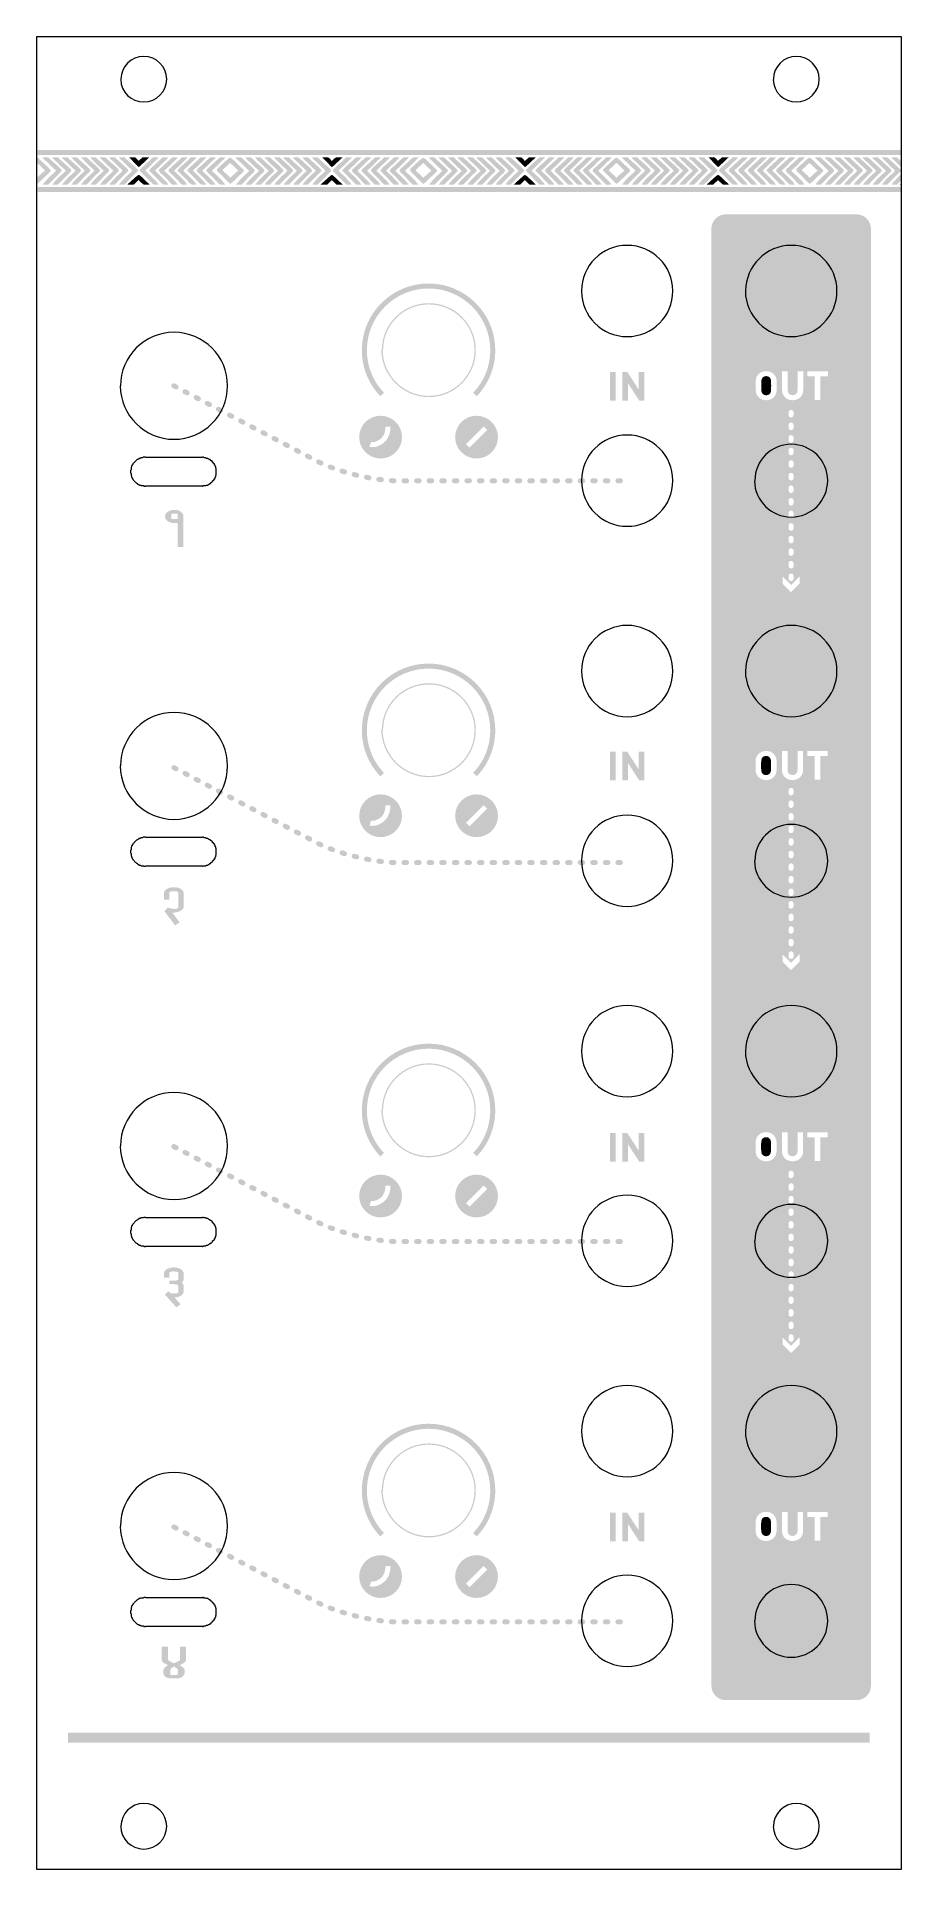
# Model space of a CAD drawing. Header units: inches. Extents: x 0 to 2.39, y 0 to 5.06.
import ezdxf

# ---------------------------------------------------------------- set-up
doc = ezdxf.new("R2010")
doc.units = ezdxf.units.IN
doc.layers.add('CAD', color=7, linetype='Continuous')
doc.layers.add('labels', color=7, linetype='Continuous')

msp = doc.modelspace()

# ---------------------------------------------------------------- hatches: boundary and pattern name
at = {"layer": 'CAD', "true_color": 0xff0e16, "transparency": 33554687}
h = msp.add_hatch(color=1, dxfattribs=at)
edge = h.paths.add_edge_path(flags=0)
edge.add_spline(control_points=[(1.0821, 4.064), (1.0112, 4.064), (0.9523, 4.122), (0.9509, 4.1933), (0.9509, 4.1942), (0.9515, 4.1949), (0.9523, 4.1951), (0.9531, 4.2659), (1.011, 4.3234), (1.0821, 4.3234), (1.1536, 4.3234), (1.2117, 4.2652), (1.2117, 4.1937), (1.2117, 4.1222), (1.1536, 4.064), (1.0821, 4.064)], knot_values=[0, 0, 0, 0, 1, 1, 1, 2, 2, 2, 3, 3, 3, 4, 4, 4, 5, 5, 5, 5], degree=3, periodic=1)
edge = h.paths.add_edge_path(flags=0)
edge.add_spline(control_points=[(0.9545, 4.192), (0.9566, 4.1232), (1.0135, 4.0674), (1.0821, 4.0674), (1.1516, 4.0674), (1.2083, 4.1241), (1.2083, 4.1937), (1.2083, 4.2633), (1.1516, 4.3199), (1.0821, 4.3199), (1.0124, 4.3199), (0.9558, 4.2633), (0.9558, 4.1937), (0.9558, 4.1928), (0.9552, 4.1922), (0.9545, 4.192)], knot_values=[0, 0, 0, 0, 1, 1, 1, 2, 2, 2, 3, 3, 3, 4, 4, 4, 5, 5, 5, 5], degree=3, periodic=1)
h = msp.add_hatch(color=1, dxfattribs=at)
edge = h.paths.add_edge_path(flags=0)
edge.add_spline(control_points=[(1.0821, 3.0148), (1.0112, 3.0148), (0.9523, 3.0728), (0.9509, 3.1442), (0.9509, 3.145), (0.9515, 3.1457), (0.9523, 3.1459), (0.9531, 3.2168), (1.011, 3.2742), (1.0821, 3.2742), (1.1536, 3.2742), (1.2117, 3.216), (1.2117, 3.1445), (1.2117, 3.0729), (1.1536, 3.0148), (1.0821, 3.0148)], knot_values=[0, 0, 0, 0, 1, 1, 1, 2, 2, 2, 3, 3, 3, 4, 4, 4, 5, 5, 5, 5], degree=3, periodic=1)
edge = h.paths.add_edge_path(flags=0)
edge.add_spline(control_points=[(0.9545, 3.1428), (0.9566, 3.074), (1.0135, 3.0182), (1.0821, 3.0182), (1.1516, 3.0182), (1.2083, 3.0749), (1.2083, 3.1445), (1.2083, 3.2141), (1.1516, 3.2707), (1.0821, 3.2707), (1.0124, 3.2707), (0.9558, 3.2141), (0.9558, 3.1445), (0.9558, 3.1436), (0.9552, 3.1429), (0.9545, 3.1428)], knot_values=[0, 0, 0, 0, 1, 1, 1, 2, 2, 2, 3, 3, 3, 4, 4, 4, 5, 5, 5, 5], degree=3, periodic=1)
h = msp.add_hatch(color=1, dxfattribs=at)
edge = h.paths.add_edge_path(flags=0)
edge.add_spline(control_points=[(1.0821, 1.9656), (1.0112, 1.9656), (0.9523, 2.0236), (0.9509, 2.095), (0.9509, 2.0958), (0.9515, 2.0965), (0.9523, 2.0967), (0.9531, 2.1676), (1.011, 2.2249), (1.0821, 2.2249), (1.1536, 2.2249), (1.2117, 2.1668), (1.2117, 2.0953), (1.2117, 2.0238), (1.1536, 1.9656), (1.0821, 1.9656)], knot_values=[0, 0, 0, 0, 1, 1, 1, 2, 2, 2, 3, 3, 3, 4, 4, 4, 5, 5, 5, 5], degree=3, periodic=1)
edge = h.paths.add_edge_path(flags=0)
edge.add_spline(control_points=[(0.9545, 2.0936), (0.9566, 2.0248), (1.0135, 1.969), (1.0821, 1.969), (1.1516, 1.969), (1.2083, 2.0257), (1.2083, 2.0953), (1.2083, 2.1649), (1.1516, 2.2215), (1.0821, 2.2215), (1.0124, 2.2215), (0.9558, 2.1649), (0.9558, 2.0953), (0.9558, 2.0944), (0.9552, 2.0938), (0.9545, 2.0936)], knot_values=[0, 0, 0, 0, 1, 1, 1, 2, 2, 2, 3, 3, 3, 4, 4, 4, 5, 5, 5, 5], degree=3, periodic=1)
h = msp.add_hatch(color=1, dxfattribs=at)
edge = h.paths.add_edge_path(flags=0)
edge.add_spline(control_points=[(1.0821, 0.9164), (1.0111, 0.9164), (0.9523, 0.9744), (0.9509, 1.0458), (0.9509, 1.0467), (0.9515, 1.0474), (0.9523, 1.0476), (0.9531, 1.1184), (1.011, 1.1757), (1.0821, 1.1757), (1.1536, 1.1757), (1.2117, 1.1176), (1.2117, 1.0461), (1.2117, 0.9746), (1.1536, 0.9164), (1.0821, 0.9164)], knot_values=[0, 0, 0, 0, 1, 1, 1, 2, 2, 2, 3, 3, 3, 4, 4, 4, 5, 5, 5, 5], degree=3, periodic=1)
edge = h.paths.add_edge_path(flags=0)
edge.add_spline(control_points=[(0.9545, 1.0444), (0.9566, 0.9756), (1.0135, 0.9198), (1.0821, 0.9198), (1.1516, 0.9198), (1.2083, 0.9765), (1.2083, 1.0461), (1.2083, 1.1157), (1.1516, 1.1723), (1.0821, 1.1723), (1.0124, 1.1723), (0.9558, 1.1157), (0.9558, 1.0461), (0.9558, 1.0452), (0.9552, 1.0446), (0.9545, 1.0444)], knot_values=[0, 0, 0, 0, 1, 1, 1, 2, 2, 2, 3, 3, 3, 4, 4, 4, 5, 5, 5, 5], degree=3, periodic=1)
at = {"layer": 'labels', "true_color": 0xb2b2b2, "transparency": 33554687}
h = msp.add_hatch(color=253, dxfattribs=at)
edge = h.paths.add_edge_path(flags=0)
edge.add_spline(control_points=[(0.0014, 4.7253), (0.0028, 4.7244), (0.0045, 4.7237), (0.0056, 4.7226), (0.0103, 4.7183), (0.0149, 4.7138), (0.0195, 4.7094), (0.0219, 4.7072), (0.0244, 4.7051), (0.0268, 4.7028), (0.0292, 4.7005), (0.0315, 4.6981), (0.0339, 4.6957), (0.0351, 4.6944), (0.0364, 4.6932), (0.0377, 4.6919), (0.0392, 4.6904), (0.0393, 4.6889), (0.0382, 4.6872), (0.0379, 4.6868), (0.0377, 4.6863), (0.0373, 4.686), (0.0339, 4.6827), (0.0305, 4.6795), (0.0271, 4.6763), (0.0254, 4.6747), (0.0237, 4.673), (0.022, 4.6713), (0.0188, 4.6684), (0.0155, 4.6654), (0.0123, 4.6624), (0.0103, 4.6605), (0.0082, 4.6585), (0.0061, 4.6566), (0.005, 4.6555), (0.0039, 4.6545), (0.0026, 4.6536), (0.0023, 4.6533), (0.0018, 4.6534), (0.0014, 4.6533), (0.0014, 4.6533), (0.0014, 4.6701), (0.0014, 4.6701), (0.0027, 4.6713), (0.0039, 4.6726), (0.0052, 4.6738), (0.0106, 4.6786), (0.0161, 4.6833), (0.0216, 4.688), (0.0222, 4.6885), (0.0226, 4.6891), (0.0233, 4.6898), (0.0202, 4.6926), (0.0172, 4.6953), (0.0144, 4.698), (0.01, 4.7022), (0.0057, 4.7064), (0.0014, 4.7106), (0.0014, 4.7106), (0.0014, 4.7253), (0.0014, 4.7253)], knot_values=[0, 0, 0, 0, 1, 1, 1, 2, 2, 2, 3, 3, 3, 4, 4, 4, 5, 5, 5, 6, 6, 6, 7, 7, 7, 8, 8, 8, 9, 9, 9, 10, 10, 10, 11, 11, 11, 12, 12, 12, 13, 13, 13, 14, 14, 14, 15, 15, 15, 16, 16, 16, 17, 17, 17, 18, 18, 18, 19, 19, 19, 20, 20, 20, 20], degree=3, periodic=1)
for points in [[(2.3858, 4.7465), (2.3858, 4.7326), (0.0023, 4.7326), (0.0023, 4.7465)], [(2.3858, 4.6439), (2.3858, 4.63), (0.0023, 4.63), (0.0023, 4.6439)], [(0.0861, 0.3775), (2.2984, 0.3775), (2.2984, 0.3497), (0.0861, 0.3497)]]:
    msp.add_hatch(color=253, dxfattribs=at).paths.add_polyline_path(points, flags=0)
h = msp.add_hatch(color=253, dxfattribs=at)
edge = h.paths.add_edge_path(flags=0)
edge.add_spline(control_points=[(0.032, 4.7262), (0.0337, 4.7243), (0.0353, 4.7222), (0.0372, 4.7205), (0.0429, 4.7154), (0.0488, 4.7104), (0.0546, 4.7053), (0.0585, 4.7017), (0.0622, 4.698), (0.066, 4.6943), (0.0666, 4.6937), (0.0672, 4.6931), (0.0677, 4.6924), (0.0696, 4.6899), (0.0696, 4.6891), (0.0675, 4.6868), (0.0649, 4.6839), (0.0619, 4.6812), (0.0591, 4.6783), (0.0554, 4.6746), (0.0517, 4.6708), (0.048, 4.667), (0.0429, 4.6618), (0.0378, 4.6566), (0.0327, 4.6514), (0.0324, 4.6511), (0.0319, 4.6509), (0.0316, 4.6509), (0.0269, 4.6509), (0.0223, 4.6509), (0.0173, 4.6509), (0.0182, 4.6523), (0.0188, 4.6536), (0.0197, 4.6547), (0.0224, 4.6579), (0.0251, 4.6612), (0.0281, 4.6641), (0.0339, 4.6698), (0.0391, 4.6761), (0.0457, 4.681), (0.0486, 4.6832), (0.0509, 4.6863), (0.0536, 4.6891), (0.0517, 4.691), (0.0499, 4.6927), (0.0481, 4.6943), (0.0431, 4.6988), (0.038, 4.7031), (0.0334, 4.7082), (0.0301, 4.7119), (0.0262, 4.7151), (0.0225, 4.7186), (0.0207, 4.7204), (0.019, 4.7223), (0.0173, 4.7241), (0.0168, 4.7247), (0.0166, 4.7255), (0.0164, 4.7262), (0.0164, 4.7262), (0.032, 4.7262), (0.032, 4.7262)], knot_values=[0, 0, 0, 0, 1, 1, 1, 2, 2, 2, 3, 3, 3, 4, 4, 4, 5, 5, 5, 6, 6, 6, 7, 7, 7, 8, 8, 8, 9, 9, 9, 10, 10, 10, 11, 11, 11, 12, 12, 12, 13, 13, 13, 14, 14, 14, 15, 15, 15, 16, 16, 16, 17, 17, 17, 18, 18, 18, 19, 19, 19, 20, 20, 20, 20], degree=3, periodic=1)
h = msp.add_hatch(color=253, dxfattribs=at)
edge = h.paths.add_edge_path(flags=0)
edge.add_spline(control_points=[(0.0587, 4.7262), (0.0604, 4.7243), (0.062, 4.7222), (0.0639, 4.7205), (0.0697, 4.7154), (0.0755, 4.7104), (0.0812, 4.7053), (0.0851, 4.7017), (0.0889, 4.698), (0.0927, 4.6943), (0.0933, 4.6937), (0.0938, 4.6931), (0.0944, 4.6924), (0.0962, 4.6899), (0.0963, 4.6891), (0.0942, 4.6868), (0.0915, 4.6839), (0.0886, 4.6812), (0.0858, 4.6783), (0.0858, 4.6783), (0.0747, 4.667), (0.0747, 4.667), (0.0696, 4.6618), (0.0645, 4.6566), (0.0594, 4.6514), (0.0591, 4.6511), (0.0586, 4.6509), (0.0582, 4.6509), (0.0536, 4.6509), (0.0489, 4.6509), (0.044, 4.6509), (0.0449, 4.6523), (0.0455, 4.6536), (0.0464, 4.6547), (0.0491, 4.6579), (0.0517, 4.6612), (0.0548, 4.6641), (0.0605, 4.6698), (0.0658, 4.6761), (0.0724, 4.681), (0.0753, 4.6832), (0.0776, 4.6863), (0.0803, 4.6891), (0.0783, 4.691), (0.0767, 4.6927), (0.0748, 4.6943), (0.0698, 4.6988), (0.0646, 4.7031), (0.0601, 4.7082), (0.0568, 4.7119), (0.0528, 4.7151), (0.0493, 4.7186), (0.0474, 4.7204), (0.0457, 4.7223), (0.044, 4.7241), (0.0435, 4.7247), (0.0434, 4.7255), (0.0431, 4.7262), (0.0431, 4.7262), (0.0587, 4.7262), (0.0587, 4.7262)], knot_values=[0, 0, 0, 0, 1, 1, 1, 2, 2, 2, 3, 3, 3, 4, 4, 4, 5, 5, 5, 6, 6, 6, 7, 7, 7, 8, 8, 8, 9, 9, 9, 10, 10, 10, 11, 11, 11, 12, 12, 12, 13, 13, 13, 14, 14, 14, 15, 15, 15, 16, 16, 16, 17, 17, 17, 18, 18, 18, 19, 19, 19, 20, 20, 20, 20], degree=3, periodic=1)
h = msp.add_hatch(color=253, dxfattribs=at)
edge = h.paths.add_edge_path(flags=0)
edge.add_spline(control_points=[(0.0853, 4.7262), (0.0871, 4.7243), (0.0887, 4.7222), (0.0906, 4.7205), (0.0964, 4.7154), (0.1022, 4.7104), (0.1079, 4.7053), (0.1119, 4.7017), (0.1156, 4.698), (0.1194, 4.6943), (0.12, 4.6937), (0.1206, 4.6931), (0.121, 4.6924), (0.1229, 4.6899), (0.123, 4.6891), (0.1209, 4.6868), (0.1182, 4.6839), (0.1153, 4.6812), (0.1125, 4.6783), (0.1088, 4.6746), (0.1051, 4.6708), (0.1014, 4.667), (0.0963, 4.6618), (0.0912, 4.6566), (0.0861, 4.6514), (0.0858, 4.6511), (0.0853, 4.6509), (0.0849, 4.6509), (0.0803, 4.6509), (0.0756, 4.6509), (0.0707, 4.6509), (0.0716, 4.6523), (0.0722, 4.6536), (0.0731, 4.6547), (0.0758, 4.6579), (0.0785, 4.6612), (0.0814, 4.6641), (0.0872, 4.6698), (0.0925, 4.6761), (0.0991, 4.681), (0.102, 4.6832), (0.1042, 4.6863), (0.1069, 4.6891), (0.1051, 4.691), (0.1033, 4.6927), (0.1015, 4.6943), (0.0965, 4.6988), (0.0914, 4.7031), (0.0868, 4.7082), (0.0834, 4.7119), (0.0796, 4.7151), (0.076, 4.7186), (0.0741, 4.7204), (0.0724, 4.7223), (0.0707, 4.7241), (0.0702, 4.7247), (0.07, 4.7255), (0.0697, 4.7262), (0.0697, 4.7262), (0.0853, 4.7262), (0.0853, 4.7262)], knot_values=[0, 0, 0, 0, 1, 1, 1, 2, 2, 2, 3, 3, 3, 4, 4, 4, 5, 5, 5, 6, 6, 6, 7, 7, 7, 8, 8, 8, 9, 9, 9, 10, 10, 10, 11, 11, 11, 12, 12, 12, 13, 13, 13, 14, 14, 14, 15, 15, 15, 16, 16, 16, 17, 17, 17, 18, 18, 18, 19, 19, 19, 20, 20, 20, 20], degree=3, periodic=1)
h = msp.add_hatch(color=253, dxfattribs=at)
edge = h.paths.add_edge_path(flags=0)
edge.add_spline(control_points=[(0.1114, 4.7262), (0.1131, 4.7243), (0.1147, 4.7224), (0.1165, 4.7207), (0.1214, 4.7163), (0.1264, 4.7119), (0.1314, 4.7075), (0.1355, 4.7037), (0.1397, 4.6999), (0.1438, 4.696), (0.1452, 4.6947), (0.1464, 4.6931), (0.1475, 4.6916), (0.1486, 4.6901), (0.1484, 4.6892), (0.1473, 4.6878), (0.1443, 4.6838), (0.1403, 4.6807), (0.1368, 4.6772), (0.1335, 4.6741), (0.1304, 4.6706), (0.1272, 4.6674), (0.122, 4.662), (0.1168, 4.6567), (0.1116, 4.6514), (0.1114, 4.6512), (0.111, 4.6509), (0.1107, 4.6509), (0.106, 4.6509), (0.1013, 4.6509), (0.0963, 4.6509), (0.0972, 4.6524), (0.0979, 4.6538), (0.0988, 4.655), (0.1015, 4.6582), (0.1041, 4.6615), (0.1071, 4.6644), (0.113, 4.6701), (0.1182, 4.6764), (0.1249, 4.6813), (0.1278, 4.6835), (0.13, 4.6866), (0.1327, 4.6895), (0.1308, 4.6913), (0.1291, 4.693), (0.1273, 4.6946), (0.1223, 4.6991), (0.1172, 4.7035), (0.1126, 4.7085), (0.1092, 4.7122), (0.1053, 4.7155), (0.1016, 4.7191), (0.0999, 4.7208), (0.0981, 4.7226), (0.0965, 4.7245), (0.096, 4.7249), (0.0958, 4.7256), (0.0955, 4.7262), (0.0955, 4.7262), (0.1114, 4.7262), (0.1114, 4.7262)], knot_values=[0, 0, 0, 0, 1, 1, 1, 2, 2, 2, 3, 3, 3, 4, 4, 4, 5, 5, 5, 6, 6, 6, 7, 7, 7, 8, 8, 8, 9, 9, 9, 10, 10, 10, 11, 11, 11, 12, 12, 12, 13, 13, 13, 14, 14, 14, 15, 15, 15, 16, 16, 16, 17, 17, 17, 18, 18, 18, 19, 19, 19, 20, 20, 20, 20], degree=3, periodic=1)
h = msp.add_hatch(color=253, dxfattribs=at)
edge = h.paths.add_edge_path(flags=0)
edge.add_spline(control_points=[(0.1381, 4.7262), (0.1399, 4.7243), (0.1414, 4.7224), (0.1432, 4.7207), (0.1481, 4.7163), (0.1531, 4.7119), (0.1581, 4.7075), (0.1622, 4.7037), (0.1664, 4.6999), (0.1705, 4.696), (0.1719, 4.6947), (0.1731, 4.6931), (0.1743, 4.6916), (0.1753, 4.6901), (0.1751, 4.6892), (0.174, 4.6878), (0.171, 4.6838), (0.167, 4.6807), (0.1634, 4.6772), (0.1601, 4.6741), (0.1571, 4.6706), (0.1539, 4.6674), (0.1487, 4.662), (0.1435, 4.6567), (0.1383, 4.6514), (0.1381, 4.6512), (0.1377, 4.6509), (0.1375, 4.6509), (0.1327, 4.6509), (0.128, 4.6509), (0.123, 4.6509), (0.1239, 4.6524), (0.1246, 4.6538), (0.1255, 4.655), (0.1282, 4.6582), (0.1309, 4.6615), (0.1339, 4.6644), (0.1397, 4.6701), (0.1449, 4.6764), (0.1516, 4.6813), (0.1545, 4.6835), (0.1568, 4.6866), (0.1595, 4.6895), (0.1575, 4.6913), (0.1558, 4.693), (0.154, 4.6946), (0.149, 4.6991), (0.1438, 4.7035), (0.1393, 4.7085), (0.1359, 4.7122), (0.132, 4.7155), (0.1283, 4.7191), (0.1265, 4.7208), (0.1248, 4.7226), (0.1231, 4.7245), (0.1227, 4.7249), (0.1225, 4.7256), (0.1222, 4.7262), (0.1222, 4.7262), (0.1381, 4.7262), (0.1381, 4.7262)], knot_values=[0, 0, 0, 0, 1, 1, 1, 2, 2, 2, 3, 3, 3, 4, 4, 4, 5, 5, 5, 6, 6, 6, 7, 7, 7, 8, 8, 8, 9, 9, 9, 10, 10, 10, 11, 11, 11, 12, 12, 12, 13, 13, 13, 14, 14, 14, 15, 15, 15, 16, 16, 16, 17, 17, 17, 18, 18, 18, 19, 19, 19, 20, 20, 20, 20], degree=3, periodic=1)
h = msp.add_hatch(color=253, dxfattribs=at)
edge = h.paths.add_edge_path(flags=0)
edge.add_spline(control_points=[(0.1633, 4.7262), (0.1651, 4.7243), (0.1667, 4.7222), (0.1686, 4.7205), (0.1743, 4.7154), (0.1802, 4.7104), (0.1859, 4.7053), (0.1898, 4.7017), (0.1936, 4.698), (0.1974, 4.6943), (0.198, 4.6937), (0.1985, 4.6931), (0.199, 4.6924), (0.2009, 4.6899), (0.201, 4.6891), (0.1989, 4.6868), (0.1962, 4.6839), (0.1933, 4.6812), (0.1905, 4.6783), (0.1867, 4.6746), (0.1831, 4.6708), (0.1794, 4.667), (0.1743, 4.6618), (0.1692, 4.6566), (0.1641, 4.6514), (0.1638, 4.6511), (0.1633, 4.6509), (0.1629, 4.6509), (0.1583, 4.6509), (0.1536, 4.6509), (0.1487, 4.6509), (0.1495, 4.6523), (0.1502, 4.6536), (0.1511, 4.6547), (0.1538, 4.6579), (0.1564, 4.6612), (0.1594, 4.6641), (0.1652, 4.6698), (0.1705, 4.6761), (0.177, 4.681), (0.18, 4.6832), (0.1822, 4.6863), (0.185, 4.6891), (0.183, 4.691), (0.1813, 4.6927), (0.1795, 4.6943), (0.1745, 4.6988), (0.1693, 4.7031), (0.1648, 4.7082), (0.1614, 4.7119), (0.1575, 4.7151), (0.1539, 4.7186), (0.1521, 4.7204), (0.1503, 4.7223), (0.1486, 4.7241), (0.1482, 4.7247), (0.148, 4.7255), (0.1477, 4.7262), (0.1477, 4.7262), (0.1633, 4.7262), (0.1633, 4.7262)], knot_values=[0, 0, 0, 0, 1, 1, 1, 2, 2, 2, 3, 3, 3, 4, 4, 4, 5, 5, 5, 6, 6, 6, 7, 7, 7, 8, 8, 8, 9, 9, 9, 10, 10, 10, 11, 11, 11, 12, 12, 12, 13, 13, 13, 14, 14, 14, 15, 15, 15, 16, 16, 16, 17, 17, 17, 18, 18, 18, 19, 19, 19, 20, 20, 20, 20], degree=3, periodic=1)
h = msp.add_hatch(color=253, dxfattribs=at)
edge = h.paths.add_edge_path(flags=0)
edge.add_spline(control_points=[(0.19, 4.7262), (0.1918, 4.7243), (0.1934, 4.7222), (0.1953, 4.7205), (0.201, 4.7154), (0.2069, 4.7104), (0.2126, 4.7053), (0.2165, 4.7017), (0.2203, 4.698), (0.2241, 4.6943), (0.2247, 4.6937), (0.2252, 4.6931), (0.2257, 4.6924), (0.2276, 4.6899), (0.2277, 4.6891), (0.2256, 4.6868), (0.2229, 4.6839), (0.22, 4.6812), (0.2172, 4.6783), (0.2135, 4.6746), (0.2098, 4.6708), (0.2061, 4.667), (0.201, 4.6618), (0.1959, 4.6566), (0.1907, 4.6514), (0.1905, 4.6511), (0.19, 4.6509), (0.1896, 4.6509), (0.185, 4.6509), (0.1803, 4.6509), (0.1753, 4.6509), (0.1763, 4.6523), (0.1769, 4.6536), (0.1778, 4.6547), (0.1805, 4.6579), (0.1831, 4.6612), (0.1861, 4.6641), (0.1919, 4.6698), (0.1972, 4.6761), (0.2037, 4.681), (0.2067, 4.6832), (0.2089, 4.6863), (0.2116, 4.6891), (0.2097, 4.691), (0.208, 4.6927), (0.2062, 4.6943), (0.2011, 4.6988), (0.196, 4.7031), (0.1915, 4.7082), (0.1881, 4.7119), (0.1842, 4.7151), (0.1806, 4.7186), (0.1788, 4.7204), (0.177, 4.7223), (0.1753, 4.7241), (0.1749, 4.7247), (0.1747, 4.7255), (0.1744, 4.7262), (0.1744, 4.7262), (0.19, 4.7262), (0.19, 4.7262)], knot_values=[0, 0, 0, 0, 1, 1, 1, 2, 2, 2, 3, 3, 3, 4, 4, 4, 5, 5, 5, 6, 6, 6, 7, 7, 7, 8, 8, 8, 9, 9, 9, 10, 10, 10, 11, 11, 11, 12, 12, 12, 13, 13, 13, 14, 14, 14, 15, 15, 15, 16, 16, 16, 17, 17, 17, 18, 18, 18, 19, 19, 19, 20, 20, 20, 20], degree=3, periodic=1)
h = msp.add_hatch(color=253, dxfattribs=at)
edge = h.paths.add_edge_path(flags=0)
edge.add_spline(control_points=[(0.2161, 4.7262), (0.2178, 4.7243), (0.2194, 4.7224), (0.2212, 4.7207), (0.2261, 4.7163), (0.2311, 4.7119), (0.236, 4.7075), (0.2402, 4.7037), (0.2443, 4.6999), (0.2485, 4.696), (0.2499, 4.6947), (0.2511, 4.6931), (0.2522, 4.6916), (0.2533, 4.6901), (0.2531, 4.6892), (0.252, 4.6878), (0.249, 4.6838), (0.245, 4.6807), (0.2414, 4.6772), (0.2381, 4.6741), (0.2351, 4.6706), (0.2318, 4.6674), (0.2267, 4.662), (0.2215, 4.6567), (0.2163, 4.6514), (0.216, 4.6512), (0.2157, 4.6509), (0.2154, 4.6509), (0.2107, 4.6509), (0.206, 4.6509), (0.2009, 4.6509), (0.2019, 4.6524), (0.2025, 4.6538), (0.2035, 4.655), (0.2062, 4.6582), (0.2088, 4.6615), (0.2118, 4.6644), (0.2176, 4.6701), (0.2229, 4.6764), (0.2295, 4.6813), (0.2325, 4.6835), (0.2347, 4.6866), (0.2374, 4.6895), (0.2355, 4.6913), (0.2338, 4.693), (0.232, 4.6946), (0.227, 4.6991), (0.2218, 4.7035), (0.2172, 4.7085), (0.2139, 4.7122), (0.2099, 4.7155), (0.2063, 4.7191), (0.2045, 4.7208), (0.2028, 4.7226), (0.2011, 4.7245), (0.2007, 4.7249), (0.2005, 4.7256), (0.2002, 4.7262), (0.2002, 4.7262), (0.2161, 4.7262), (0.2161, 4.7262)], knot_values=[0, 0, 0, 0, 1, 1, 1, 2, 2, 2, 3, 3, 3, 4, 4, 4, 5, 5, 5, 6, 6, 6, 7, 7, 7, 8, 8, 8, 9, 9, 9, 10, 10, 10, 11, 11, 11, 12, 12, 12, 13, 13, 13, 14, 14, 14, 15, 15, 15, 16, 16, 16, 17, 17, 17, 18, 18, 18, 19, 19, 19, 20, 20, 20, 20], degree=3, periodic=1)
h = msp.add_hatch(color=253, dxfattribs=at)
edge = h.paths.add_edge_path(flags=0)
edge.add_spline(control_points=[(0.2428, 4.7262), (0.2445, 4.7243), (0.246, 4.7224), (0.2479, 4.7207), (0.2528, 4.7163), (0.2578, 4.7119), (0.2627, 4.7075), (0.2669, 4.7037), (0.2711, 4.6999), (0.2752, 4.696), (0.2765, 4.6947), (0.2778, 4.6931), (0.2789, 4.6916), (0.28, 4.6901), (0.2797, 4.6892), (0.2787, 4.6878), (0.2757, 4.6838), (0.2717, 4.6807), (0.2681, 4.6772), (0.2648, 4.6741), (0.2618, 4.6706), (0.2585, 4.6674), (0.2534, 4.662), (0.2482, 4.6567), (0.2429, 4.6514), (0.2427, 4.6512), (0.2424, 4.6509), (0.2421, 4.6509), (0.2374, 4.6509), (0.2326, 4.6509), (0.2276, 4.6509), (0.2286, 4.6524), (0.2292, 4.6538), (0.2302, 4.655), (0.2329, 4.6582), (0.2355, 4.6615), (0.2385, 4.6644), (0.2443, 4.6701), (0.2496, 4.6764), (0.2562, 4.6813), (0.2592, 4.6835), (0.2614, 4.6866), (0.2641, 4.6895), (0.2622, 4.6913), (0.2605, 4.693), (0.2587, 4.6946), (0.2536, 4.6991), (0.2485, 4.7035), (0.244, 4.7085), (0.2406, 4.7122), (0.2366, 4.7155), (0.233, 4.7191), (0.2312, 4.7208), (0.2295, 4.7226), (0.2278, 4.7245), (0.2274, 4.7249), (0.2272, 4.7256), (0.2269, 4.7262), (0.2269, 4.7262), (0.2428, 4.7262), (0.2428, 4.7262)], knot_values=[0, 0, 0, 0, 1, 1, 1, 2, 2, 2, 3, 3, 3, 4, 4, 4, 5, 5, 5, 6, 6, 6, 7, 7, 7, 8, 8, 8, 9, 9, 9, 10, 10, 10, 11, 11, 11, 12, 12, 12, 13, 13, 13, 14, 14, 14, 15, 15, 15, 16, 16, 16, 17, 17, 17, 18, 18, 18, 19, 19, 19, 20, 20, 20, 20], degree=3, periodic=1)
h = msp.add_hatch(color=253, dxfattribs=at)
edge = h.paths.add_edge_path(flags=0)
edge.add_spline(control_points=[(0.3112, 4.7262), (0.3092, 4.7244), (0.3073, 4.7226), (0.3054, 4.7208), (0.3025, 4.718), (0.2996, 4.7151), (0.2966, 4.7123), (0.2944, 4.7102), (0.2922, 4.7083), (0.2899, 4.7063), (0.2878, 4.7043), (0.2856, 4.7023), (0.2835, 4.7003), (0.2825, 4.6993), (0.2816, 4.6994), (0.2806, 4.7001), (0.28, 4.7006), (0.2794, 4.701), (0.2789, 4.7016), (0.2758, 4.7047), (0.2727, 4.7078), (0.2696, 4.7109), (0.2649, 4.7157), (0.2603, 4.7206), (0.2556, 4.7255), (0.2554, 4.7257), (0.2553, 4.7259), (0.2551, 4.7262), (0.2551, 4.7262), (0.2719, 4.7262), (0.2719, 4.7262), (0.2726, 4.7254), (0.2733, 4.7245), (0.2741, 4.7238), (0.2757, 4.7223), (0.2777, 4.7211), (0.2788, 4.7191), (0.2795, 4.7179), (0.2805, 4.717), (0.2814, 4.716), (0.2835, 4.7181), (0.2852, 4.7197), (0.2869, 4.7213), (0.2888, 4.723), (0.2907, 4.7245), (0.2926, 4.7262), (0.2926, 4.7262), (0.3112, 4.7262), (0.3112, 4.7262)], knot_values=[0, 0, 0, 0, 1, 1, 1, 2, 2, 2, 3, 3, 3, 4, 4, 4, 5, 5, 5, 6, 6, 6, 7, 7, 7, 8, 8, 8, 9, 9, 9, 10, 10, 10, 11, 11, 11, 12, 12, 12, 13, 13, 13, 14, 14, 14, 15, 15, 15, 16, 16, 16, 16], degree=3, periodic=1)
h = msp.add_hatch(color=253, dxfattribs=at)
edge = h.paths.add_edge_path(flags=0)
edge.add_spline(control_points=[(0.337, 4.7262), (0.335, 4.7239), (0.3332, 4.7214), (0.3311, 4.7193), (0.3283, 4.7165), (0.3252, 4.714), (0.3224, 4.7112), (0.3198, 4.7086), (0.3173, 4.7057), (0.3147, 4.7032), (0.3118, 4.7003), (0.3086, 4.6977), (0.3057, 4.695), (0.3037, 4.6933), (0.3019, 4.6915), (0.2999, 4.6896), (0.3002, 4.6892), (0.3004, 4.6889), (0.3006, 4.6886), (0.3035, 4.6853), (0.3066, 4.6823), (0.3099, 4.6796), (0.3128, 4.6771), (0.3155, 4.6743), (0.3182, 4.6716), (0.3215, 4.6683), (0.3247, 4.665), (0.3279, 4.6616), (0.33, 4.6594), (0.3319, 4.6571), (0.3339, 4.6547), (0.3348, 4.6536), (0.3354, 4.6523), (0.3362, 4.6509), (0.3362, 4.6509), (0.3261, 4.6509), (0.3261, 4.6509), (0.3214, 4.6509), (0.3214, 4.6509), (0.3181, 4.6543), (0.3113, 4.6613), (0.3048, 4.6683), (0.298, 4.6753), (0.2956, 4.6777), (0.2929, 4.6799), (0.2904, 4.6823), (0.2884, 4.6842), (0.2866, 4.6862), (0.2848, 4.6883), (0.284, 4.6892), (0.284, 4.6903), (0.2847, 4.6912), (0.2856, 4.6925), (0.2865, 4.6939), (0.2877, 4.695), (0.2926, 4.6996), (0.2976, 4.7042), (0.3026, 4.7087), (0.3062, 4.7121), (0.31, 4.7154), (0.3136, 4.7187), (0.3158, 4.7208), (0.318, 4.723), (0.3202, 4.7252), (0.3205, 4.7255), (0.3208, 4.7258), (0.321, 4.7262), (0.321, 4.7262), (0.337, 4.7262), (0.337, 4.7262)], knot_values=[0, 0, 0, 0, 1, 1, 1, 2, 2, 2, 3, 3, 3, 4, 4, 4, 5, 5, 5, 6, 6, 6, 7, 7, 7, 8, 8, 8, 9, 9, 9, 10, 10, 10, 11, 11, 11, 12, 12, 12, 13, 13, 13, 14, 14, 14, 15, 15, 15, 16, 16, 16, 17, 17, 17, 18, 18, 18, 19, 19, 19, 20, 20, 20, 21, 21, 21, 22, 22, 22, 23, 23, 23, 23], degree=3, periodic=1)
h = msp.add_hatch(color=253, dxfattribs=at)
edge = h.paths.add_edge_path(flags=0)
edge.add_spline(control_points=[(0.3636, 4.7262), (0.3617, 4.7239), (0.3599, 4.7214), (0.3578, 4.7193), (0.355, 4.7165), (0.352, 4.714), (0.3491, 4.7112), (0.3465, 4.7086), (0.3441, 4.7057), (0.3414, 4.7032), (0.3385, 4.7003), (0.3354, 4.6977), (0.3323, 4.695), (0.3304, 4.6933), (0.3286, 4.6915), (0.3266, 4.6896), (0.3269, 4.6892), (0.3271, 4.6889), (0.3274, 4.6886), (0.3301, 4.6853), (0.3332, 4.6823), (0.3366, 4.6796), (0.3395, 4.6771), (0.3422, 4.6743), (0.3449, 4.6716), (0.3481, 4.6683), (0.3514, 4.665), (0.3546, 4.6616), (0.3566, 4.6594), (0.3586, 4.6571), (0.3606, 4.6547), (0.3614, 4.6536), (0.362, 4.6523), (0.3629, 4.6509), (0.3629, 4.6509), (0.3528, 4.6509), (0.3528, 4.6509), (0.348, 4.6509), (0.348, 4.6509), (0.3448, 4.6543), (0.3381, 4.6613), (0.3314, 4.6683), (0.3247, 4.6753), (0.3223, 4.6777), (0.3196, 4.6799), (0.3171, 4.6823), (0.3151, 4.6842), (0.3133, 4.6862), (0.3115, 4.6883), (0.3107, 4.6892), (0.3107, 4.6903), (0.3114, 4.6912), (0.3123, 4.6925), (0.3132, 4.6939), (0.3144, 4.695), (0.3193, 4.6996), (0.3243, 4.7042), (0.3293, 4.7087), (0.333, 4.7121), (0.3367, 4.7154), (0.3403, 4.7187), (0.3425, 4.7208), (0.3447, 4.723), (0.3469, 4.7252), (0.3473, 4.7255), (0.3475, 4.7258), (0.3478, 4.7262), (0.3478, 4.7262), (0.3636, 4.7262), (0.3636, 4.7262)], knot_values=[0, 0, 0, 0, 1, 1, 1, 2, 2, 2, 3, 3, 3, 4, 4, 4, 5, 5, 5, 6, 6, 6, 7, 7, 7, 8, 8, 8, 9, 9, 9, 10, 10, 10, 11, 11, 11, 12, 12, 12, 13, 13, 13, 14, 14, 14, 15, 15, 15, 16, 16, 16, 17, 17, 17, 18, 18, 18, 19, 19, 19, 20, 20, 20, 21, 21, 21, 22, 22, 22, 23, 23, 23, 23], degree=3, periodic=1)
h = msp.add_hatch(color=253, dxfattribs=at)
edge = h.paths.add_edge_path(flags=0)
edge.add_spline(control_points=[(0.3894, 4.7262), (0.3889, 4.7252), (0.3885, 4.7241), (0.3877, 4.7233), (0.3834, 4.7191), (0.3791, 4.715), (0.3748, 4.7108), (0.3722, 4.7082), (0.3698, 4.7054), (0.3671, 4.7028), (0.3643, 4.7), (0.3611, 4.6974), (0.3581, 4.6947), (0.3562, 4.693), (0.3543, 4.6912), (0.3524, 4.6893), (0.3529, 4.6887), (0.3532, 4.6881), (0.3537, 4.6876), (0.3564, 4.6849), (0.3591, 4.6822), (0.362, 4.6796), (0.3641, 4.6776), (0.3664, 4.6758), (0.3685, 4.6737), (0.3725, 4.6696), (0.3765, 4.6655), (0.3804, 4.6613), (0.3824, 4.6591), (0.3845, 4.6567), (0.3863, 4.6544), (0.3872, 4.6534), (0.3877, 4.6522), (0.3884, 4.651), (0.3879, 4.6509), (0.3875, 4.6509), (0.3872, 4.6509), (0.383, 4.6509), (0.3789, 4.6509), (0.3747, 4.6509), (0.3741, 4.6509), (0.3735, 4.6511), (0.3731, 4.6514), (0.367, 4.6577), (0.361, 4.664), (0.3549, 4.6702), (0.3507, 4.6745), (0.3462, 4.6785), (0.342, 4.6827), (0.3403, 4.6844), (0.3387, 4.6862), (0.3373, 4.6881), (0.3368, 4.6887), (0.3369, 4.6901), (0.3373, 4.6908), (0.3379, 4.6922), (0.3389, 4.6935), (0.34, 4.6945), (0.345, 4.6992), (0.3501, 4.7038), (0.3551, 4.7084), (0.3587, 4.7118), (0.3624, 4.715), (0.366, 4.7184), (0.3684, 4.7205), (0.3706, 4.7227), (0.3728, 4.7249), (0.3732, 4.7253), (0.3735, 4.7258), (0.3738, 4.7262), (0.3738, 4.7262), (0.3894, 4.7262), (0.3894, 4.7262)], knot_values=[0, 0, 0, 0, 1, 1, 1, 2, 2, 2, 3, 3, 3, 4, 4, 4, 5, 5, 5, 6, 6, 6, 7, 7, 7, 8, 8, 8, 9, 9, 9, 10, 10, 10, 11, 11, 11, 12, 12, 12, 13, 13, 13, 14, 14, 14, 15, 15, 15, 16, 16, 16, 17, 17, 17, 18, 18, 18, 19, 19, 19, 20, 20, 20, 21, 21, 21, 22, 22, 22, 23, 23, 23, 24, 24, 24, 24], degree=3, periodic=1)
h = msp.add_hatch(color=253, dxfattribs=at)
edge = h.paths.add_edge_path(flags=0)
edge.add_spline(control_points=[(0.4161, 4.7262), (0.4156, 4.7252), (0.4151, 4.7241), (0.4143, 4.7233), (0.4101, 4.7191), (0.4057, 4.715), (0.4015, 4.7108), (0.3989, 4.7082), (0.3965, 4.7054), (0.3938, 4.7028), (0.3909, 4.7), (0.3878, 4.6974), (0.3848, 4.6947), (0.3829, 4.693), (0.381, 4.6912), (0.3791, 4.6893), (0.3796, 4.6887), (0.3799, 4.6881), (0.3804, 4.6876), (0.3832, 4.6849), (0.3859, 4.6822), (0.3886, 4.6796), (0.3908, 4.6776), (0.3931, 4.6758), (0.3952, 4.6737), (0.3992, 4.6696), (0.4032, 4.6655), (0.4071, 4.6613), (0.4092, 4.6591), (0.4111, 4.6567), (0.413, 4.6544), (0.4139, 4.6534), (0.4144, 4.6522), (0.4151, 4.651), (0.4146, 4.6509), (0.4142, 4.6509), (0.4139, 4.6509), (0.4097, 4.6509), (0.4055, 4.6509), (0.4014, 4.6509), (0.4009, 4.6509), (0.4002, 4.6511), (0.3998, 4.6514), (0.3937, 4.6577), (0.3877, 4.664), (0.3816, 4.6702), (0.3774, 4.6745), (0.3729, 4.6785), (0.3686, 4.6827), (0.367, 4.6844), (0.3654, 4.6862), (0.364, 4.6881), (0.3635, 4.6887), (0.3635, 4.6901), (0.3639, 4.6908), (0.3646, 4.6922), (0.3656, 4.6935), (0.3667, 4.6945), (0.3717, 4.6992), (0.3767, 4.7038), (0.3818, 4.7084), (0.3854, 4.7118), (0.3891, 4.715), (0.3927, 4.7184), (0.395, 4.7205), (0.3973, 4.7227), (0.3995, 4.7249), (0.3999, 4.7253), (0.4002, 4.7258), (0.4005, 4.7262), (0.4005, 4.7262), (0.4161, 4.7262), (0.4161, 4.7262)], knot_values=[0, 0, 0, 0, 1, 1, 1, 2, 2, 2, 3, 3, 3, 4, 4, 4, 5, 5, 5, 6, 6, 6, 7, 7, 7, 8, 8, 8, 9, 9, 9, 10, 10, 10, 11, 11, 11, 12, 12, 12, 13, 13, 13, 14, 14, 14, 15, 15, 15, 16, 16, 16, 17, 17, 17, 18, 18, 18, 19, 19, 19, 20, 20, 20, 21, 21, 21, 22, 22, 22, 23, 23, 23, 24, 24, 24, 24], degree=3, periodic=1)
h = msp.add_hatch(color=253, dxfattribs=at)
edge = h.paths.add_edge_path(flags=0)
edge.add_spline(control_points=[(0.4416, 4.7262), (0.4397, 4.7239), (0.4379, 4.7214), (0.4357, 4.7193), (0.433, 4.7165), (0.4299, 4.714), (0.4271, 4.7112), (0.4244, 4.7086), (0.422, 4.7057), (0.4193, 4.7032), (0.4164, 4.7003), (0.4133, 4.6977), (0.4103, 4.695), (0.4084, 4.6933), (0.4065, 4.6915), (0.4046, 4.6896), (0.4049, 4.6892), (0.4051, 4.6889), (0.4053, 4.6886), (0.4081, 4.6853), (0.4112, 4.6823), (0.4146, 4.6796), (0.4175, 4.6771), (0.4201, 4.6743), (0.4229, 4.6716), (0.4261, 4.6683), (0.4294, 4.665), (0.4325, 4.6616), (0.4346, 4.6594), (0.4366, 4.6571), (0.4385, 4.6547), (0.4394, 4.6536), (0.44, 4.6523), (0.4409, 4.6509), (0.4409, 4.6509), (0.4307, 4.6509), (0.4307, 4.6509), (0.426, 4.6509), (0.426, 4.6509), (0.4227, 4.6543), (0.416, 4.6613), (0.4094, 4.6683), (0.4027, 4.6753), (0.4003, 4.6777), (0.3975, 4.6799), (0.395, 4.6823), (0.3931, 4.6842), (0.3913, 4.6862), (0.3894, 4.6883), (0.3887, 4.6892), (0.3887, 4.6903), (0.3894, 4.6912), (0.3903, 4.6925), (0.3912, 4.6939), (0.3923, 4.695), (0.3973, 4.6996), (0.4023, 4.7042), (0.4073, 4.7087), (0.4109, 4.7121), (0.4146, 4.7154), (0.4182, 4.7187), (0.4205, 4.7208), (0.4227, 4.723), (0.4249, 4.7252), (0.4252, 4.7255), (0.4255, 4.7258), (0.4257, 4.7262), (0.4257, 4.7262), (0.4416, 4.7262), (0.4416, 4.7262)], knot_values=[0, 0, 0, 0, 1, 1, 1, 2, 2, 2, 3, 3, 3, 4, 4, 4, 5, 5, 5, 6, 6, 6, 7, 7, 7, 8, 8, 8, 9, 9, 9, 10, 10, 10, 11, 11, 11, 12, 12, 12, 13, 13, 13, 14, 14, 14, 15, 15, 15, 16, 16, 16, 17, 17, 17, 18, 18, 18, 19, 19, 19, 20, 20, 20, 21, 21, 21, 22, 22, 22, 23, 23, 23, 23], degree=3, periodic=1)
h = msp.add_hatch(color=253, dxfattribs=at)
edge = h.paths.add_edge_path(flags=0)
edge.add_spline(control_points=[(0.4683, 4.7262), (0.4664, 4.7239), (0.4645, 4.7214), (0.4624, 4.7193), (0.4597, 4.7165), (0.4566, 4.714), (0.4538, 4.7112), (0.4511, 4.7086), (0.4487, 4.7057), (0.446, 4.7032), (0.4431, 4.7003), (0.44, 4.6977), (0.437, 4.695), (0.4351, 4.6933), (0.4332, 4.6915), (0.4312, 4.6896), (0.4315, 4.6892), (0.4318, 4.6889), (0.432, 4.6886), (0.4348, 4.6853), (0.4379, 4.6823), (0.4413, 4.6796), (0.4442, 4.6771), (0.4468, 4.6743), (0.4495, 4.6716), (0.4528, 4.6683), (0.4561, 4.665), (0.4592, 4.6616), (0.4613, 4.6594), (0.4633, 4.6571), (0.4652, 4.6547), (0.4661, 4.6536), (0.4667, 4.6523), (0.4675, 4.6509), (0.4675, 4.6509), (0.4575, 4.6509), (0.4575, 4.6509), (0.4527, 4.6509), (0.4527, 4.6509), (0.4494, 4.6543), (0.4427, 4.6613), (0.4361, 4.6683), (0.4293, 4.6753), (0.4269, 4.6777), (0.4242, 4.6799), (0.4217, 4.6823), (0.4198, 4.6842), (0.418, 4.6862), (0.4162, 4.6883), (0.4154, 4.6892), (0.4154, 4.6903), (0.4161, 4.6912), (0.417, 4.6925), (0.4179, 4.6939), (0.419, 4.695), (0.4239, 4.6996), (0.429, 4.7042), (0.434, 4.7087), (0.4376, 4.7121), (0.4413, 4.7154), (0.4449, 4.7187), (0.4472, 4.7208), (0.4494, 4.723), (0.4516, 4.7252), (0.4519, 4.7255), (0.4522, 4.7258), (0.4524, 4.7262), (0.4524, 4.7262), (0.4683, 4.7262), (0.4683, 4.7262)], knot_values=[0, 0, 0, 0, 1, 1, 1, 2, 2, 2, 3, 3, 3, 4, 4, 4, 5, 5, 5, 6, 6, 6, 7, 7, 7, 8, 8, 8, 9, 9, 9, 10, 10, 10, 11, 11, 11, 12, 12, 12, 13, 13, 13, 14, 14, 14, 15, 15, 15, 16, 16, 16, 17, 17, 17, 18, 18, 18, 19, 19, 19, 20, 20, 20, 21, 21, 21, 22, 22, 22, 23, 23, 23, 23], degree=3, periodic=1)
h = msp.add_hatch(color=253, dxfattribs=at)
edge = h.paths.add_edge_path(flags=0)
edge.add_spline(control_points=[(0.4941, 4.7262), (0.4935, 4.7252), (0.4931, 4.7241), (0.4923, 4.7233), (0.4881, 4.7191), (0.4837, 4.715), (0.4794, 4.7108), (0.4768, 4.7082), (0.4744, 4.7054), (0.4718, 4.7028), (0.4689, 4.7), (0.4658, 4.6974), (0.4628, 4.6947), (0.4609, 4.693), (0.459, 4.6912), (0.457, 4.6893), (0.4575, 4.6887), (0.4579, 4.6881), (0.4584, 4.6876), (0.4611, 4.6849), (0.4638, 4.6822), (0.4666, 4.6796), (0.4687, 4.6776), (0.4711, 4.6758), (0.4731, 4.6737), (0.4772, 4.6696), (0.4811, 4.6655), (0.485, 4.6613), (0.4871, 4.6591), (0.4891, 4.6567), (0.491, 4.6544), (0.4918, 4.6534), (0.4924, 4.6522), (0.4931, 4.651), (0.4926, 4.6509), (0.4922, 4.6509), (0.4918, 4.6509), (0.4877, 4.6509), (0.4835, 4.6509), (0.4794, 4.6509), (0.4788, 4.6509), (0.4781, 4.6511), (0.4778, 4.6514), (0.4717, 4.6577), (0.4657, 4.664), (0.4596, 4.6702), (0.4553, 4.6745), (0.4509, 4.6785), (0.4466, 4.6827), (0.4449, 4.6844), (0.4433, 4.6862), (0.4419, 4.6881), (0.4415, 4.6887), (0.4415, 4.6901), (0.4419, 4.6908), (0.4426, 4.6922), (0.4436, 4.6935), (0.4447, 4.6945), (0.4497, 4.6992), (0.4547, 4.7038), (0.4598, 4.7084), (0.4634, 4.7118), (0.4671, 4.715), (0.4707, 4.7184), (0.473, 4.7205), (0.4752, 4.7227), (0.4775, 4.7249), (0.4779, 4.7253), (0.4782, 4.7258), (0.4785, 4.7262), (0.4785, 4.7262), (0.4941, 4.7262), (0.4941, 4.7262)], knot_values=[0, 0, 0, 0, 1, 1, 1, 2, 2, 2, 3, 3, 3, 4, 4, 4, 5, 5, 5, 6, 6, 6, 7, 7, 7, 8, 8, 8, 9, 9, 9, 10, 10, 10, 11, 11, 11, 12, 12, 12, 13, 13, 13, 14, 14, 14, 15, 15, 15, 16, 16, 16, 17, 17, 17, 18, 18, 18, 19, 19, 19, 20, 20, 20, 21, 21, 21, 22, 22, 22, 23, 23, 23, 24, 24, 24, 24], degree=3, periodic=1)
h = msp.add_hatch(color=253, dxfattribs=at)
edge = h.paths.add_edge_path(flags=0)
edge.add_spline(control_points=[(0.5208, 4.7262), (0.5202, 4.7252), (0.5198, 4.7241), (0.519, 4.7233), (0.5147, 4.7191), (0.5104, 4.715), (0.5061, 4.7108), (0.5035, 4.7082), (0.5012, 4.7054), (0.4985, 4.7028), (0.4956, 4.7), (0.4925, 4.6974), (0.4895, 4.6947), (0.4876, 4.693), (0.4857, 4.6912), (0.4837, 4.6893), (0.4842, 4.6887), (0.4846, 4.6881), (0.4851, 4.6876), (0.4878, 4.6849), (0.4905, 4.6822), (0.4933, 4.6796), (0.4955, 4.6776), (0.4978, 4.6758), (0.4998, 4.6737), (0.5039, 4.6696), (0.5078, 4.6655), (0.5117, 4.6613), (0.5138, 4.6591), (0.5158, 4.6567), (0.5177, 4.6544), (0.5185, 4.6534), (0.5191, 4.6522), (0.5198, 4.651), (0.5193, 4.6509), (0.5189, 4.6509), (0.5185, 4.6509), (0.5144, 4.6509), (0.5102, 4.6509), (0.5061, 4.6509), (0.5055, 4.6509), (0.5048, 4.6511), (0.5045, 4.6514), (0.4984, 4.6577), (0.4924, 4.664), (0.4862, 4.6702), (0.482, 4.6745), (0.4776, 4.6785), (0.4733, 4.6827), (0.4716, 4.6844), (0.47, 4.6862), (0.4686, 4.6881), (0.4682, 4.6887), (0.4682, 4.6901), (0.4686, 4.6908), (0.4693, 4.6922), (0.4703, 4.6935), (0.4714, 4.6945), (0.4764, 4.6992), (0.4814, 4.7038), (0.4864, 4.7084), (0.4901, 4.7118), (0.4938, 4.715), (0.4974, 4.7184), (0.4997, 4.7205), (0.5019, 4.7227), (0.5042, 4.7249), (0.5046, 4.7253), (0.5048, 4.7258), (0.5052, 4.7262), (0.5052, 4.7262), (0.5208, 4.7262), (0.5208, 4.7262)], knot_values=[0, 0, 0, 0, 1, 1, 1, 2, 2, 2, 3, 3, 3, 4, 4, 4, 5, 5, 5, 6, 6, 6, 7, 7, 7, 8, 8, 8, 9, 9, 9, 10, 10, 10, 11, 11, 11, 12, 12, 12, 13, 13, 13, 14, 14, 14, 15, 15, 15, 16, 16, 16, 17, 17, 17, 18, 18, 18, 19, 19, 19, 20, 20, 20, 21, 21, 21, 22, 22, 22, 23, 23, 23, 24, 24, 24, 24], degree=3, periodic=1)
h = msp.add_hatch(color=253, dxfattribs=at)
edge = h.paths.add_edge_path(flags=0)
edge.add_spline(control_points=[(0.5722, 4.6889), (0.5714, 4.6877), (0.5709, 4.6863), (0.5699, 4.6854), (0.5655, 4.6812), (0.561, 4.6773), (0.5566, 4.6731), (0.5534, 4.67), (0.5503, 4.6667), (0.5471, 4.6636), (0.5435, 4.6602), (0.5398, 4.657), (0.5362, 4.6537), (0.5353, 4.6529), (0.5344, 4.6528), (0.5335, 4.6534), (0.5325, 4.6541), (0.5315, 4.6548), (0.5307, 4.6556), (0.5262, 4.6601), (0.5219, 4.6646), (0.5175, 4.6691), (0.5143, 4.6724), (0.5112, 4.6757), (0.5079, 4.679), (0.5062, 4.6806), (0.5042, 4.6819), (0.5025, 4.6836), (0.5006, 4.6856), (0.4988, 4.6878), (0.4972, 4.6901), (0.4968, 4.6906), (0.497, 4.6918), (0.4974, 4.6924), (0.4981, 4.6938), (0.4991, 4.6951), (0.5002, 4.6962), (0.5052, 4.7009), (0.5102, 4.7054), (0.5152, 4.71), (0.5189, 4.7134), (0.5225, 4.7167), (0.5262, 4.72), (0.5279, 4.7215), (0.5297, 4.7229), (0.5316, 4.7243), (0.5332, 4.7254), (0.5345, 4.7253), (0.5361, 4.7241), (0.5396, 4.7214), (0.5432, 4.7185), (0.5462, 4.7151), (0.5487, 4.7124), (0.5516, 4.7101), (0.5543, 4.7075), (0.5578, 4.7041), (0.5614, 4.7007), (0.5649, 4.6972), (0.5668, 4.6953), (0.5688, 4.6935), (0.5706, 4.6915), (0.5712, 4.6909), (0.5716, 4.69), (0.5722, 4.6889)], knot_values=[0, 0, 0, 0, 1, 1, 1, 2, 2, 2, 3, 3, 3, 4, 4, 4, 5, 5, 5, 6, 6, 6, 7, 7, 7, 8, 8, 8, 9, 9, 9, 10, 10, 10, 11, 11, 11, 12, 12, 12, 13, 13, 13, 14, 14, 14, 15, 15, 15, 16, 16, 16, 17, 17, 17, 18, 18, 18, 19, 19, 19, 20, 20, 20, 21, 21, 21, 21], degree=3, periodic=1)
edge = h.paths.add_edge_path(flags=0)
edge.add_spline(control_points=[(0.5125, 4.6908), (0.5156, 4.6871), (0.5188, 4.6839), (0.5223, 4.681), (0.5256, 4.6782), (0.5291, 4.6756), (0.5316, 4.672), (0.5321, 4.6713), (0.5328, 4.6707), (0.5335, 4.6703), (0.5338, 4.67), (0.5346, 4.6701), (0.535, 4.6703), (0.5399, 4.6747), (0.5448, 4.6792), (0.5498, 4.6836), (0.5519, 4.6855), (0.554, 4.6874), (0.5562, 4.6894), (0.5485, 4.6966), (0.541, 4.7037), (0.5337, 4.7106), (0.5267, 4.7041), (0.5197, 4.6975), (0.5125, 4.6908)], knot_values=[0, 0, 0, 0, 1, 1, 1, 2, 2, 2, 3, 3, 3, 4, 4, 4, 5, 5, 5, 6, 6, 6, 7, 7, 7, 8, 8, 8, 8], degree=3, periodic=1)
h = msp.add_hatch(color=253, dxfattribs=at)
edge = h.paths.add_edge_path(flags=0)
edge.add_spline(control_points=[(0.5502, 4.6506), (0.5516, 4.6532), (0.5534, 4.6554), (0.5556, 4.6575), (0.5575, 4.6594), (0.5589, 4.6618), (0.5609, 4.6637), (0.5667, 4.6694), (0.5719, 4.6757), (0.5786, 4.6807), (0.5815, 4.6829), (0.5838, 4.686), (0.5865, 4.6888), (0.5846, 4.6907), (0.5828, 4.6924), (0.581, 4.694), (0.576, 4.6985), (0.5709, 4.7029), (0.5663, 4.7079), (0.563, 4.7116), (0.5591, 4.7148), (0.5554, 4.7184), (0.5536, 4.7201), (0.5519, 4.722), (0.5502, 4.7239), (0.5498, 4.7243), (0.5496, 4.725), (0.5492, 4.7259), (0.5544, 4.7259), (0.5592, 4.7259), (0.5641, 4.7258), (0.5644, 4.7258), (0.5649, 4.7255), (0.5652, 4.7252), (0.5712, 4.7197), (0.5771, 4.7141), (0.583, 4.7086), (0.5865, 4.7054), (0.5902, 4.7024), (0.5937, 4.6992), (0.5963, 4.6967), (0.5987, 4.6941), (0.601, 4.6914), (0.6025, 4.6896), (0.6022, 4.6888), (0.6009, 4.687), (0.5979, 4.683), (0.5939, 4.68), (0.5904, 4.6765), (0.5873, 4.6734), (0.5843, 4.6702), (0.5812, 4.667), (0.5765, 4.6621), (0.5716, 4.6573), (0.5667, 4.6524), (0.5663, 4.6518), (0.5659, 4.6512), (0.5655, 4.6506), (0.5655, 4.6506), (0.5502, 4.6506), (0.5502, 4.6506)], knot_values=[0, 0, 0, 0, 1, 1, 1, 2, 2, 2, 3, 3, 3, 4, 4, 4, 5, 5, 5, 6, 6, 6, 7, 7, 7, 8, 8, 8, 9, 9, 9, 10, 10, 10, 11, 11, 11, 12, 12, 12, 13, 13, 13, 14, 14, 14, 15, 15, 15, 16, 16, 16, 17, 17, 17, 18, 18, 18, 19, 19, 19, 20, 20, 20, 20], degree=3, periodic=1)
h = msp.add_hatch(color=253, dxfattribs=at)
edge = h.paths.add_edge_path(flags=0)
edge.add_spline(control_points=[(0.5769, 4.6506), (0.5783, 4.6532), (0.5802, 4.6554), (0.5823, 4.6575), (0.5842, 4.6594), (0.5856, 4.6618), (0.5876, 4.6637), (0.5934, 4.6694), (0.5987, 4.6757), (0.6053, 4.6807), (0.6082, 4.6829), (0.6105, 4.686), (0.6132, 4.6888), (0.6112, 4.6907), (0.6095, 4.6924), (0.6077, 4.694), (0.6027, 4.6985), (0.5975, 4.7029), (0.593, 4.7079), (0.5897, 4.7116), (0.5858, 4.7148), (0.5822, 4.7184), (0.5803, 4.7201), (0.5785, 4.722), (0.5769, 4.7239), (0.5764, 4.7243), (0.5763, 4.725), (0.5759, 4.7259), (0.5811, 4.7259), (0.5859, 4.7259), (0.5908, 4.7258), (0.5911, 4.7258), (0.5916, 4.7255), (0.5919, 4.7252), (0.5978, 4.7197), (0.6038, 4.7141), (0.6097, 4.7086), (0.6132, 4.7054), (0.6169, 4.7024), (0.6204, 4.6992), (0.6229, 4.6967), (0.6254, 4.6941), (0.6277, 4.6914), (0.6292, 4.6896), (0.6289, 4.6888), (0.6275, 4.687), (0.6246, 4.683), (0.6206, 4.68), (0.6171, 4.6765), (0.6139, 4.6734), (0.611, 4.6702), (0.6079, 4.667), (0.6031, 4.6621), (0.5983, 4.6573), (0.5934, 4.6524), (0.5929, 4.6518), (0.5926, 4.6512), (0.5922, 4.6506), (0.5922, 4.6506), (0.5769, 4.6506), (0.5769, 4.6506)], knot_values=[0, 0, 0, 0, 1, 1, 1, 2, 2, 2, 3, 3, 3, 4, 4, 4, 5, 5, 5, 6, 6, 6, 7, 7, 7, 8, 8, 8, 9, 9, 9, 10, 10, 10, 11, 11, 11, 12, 12, 12, 13, 13, 13, 14, 14, 14, 15, 15, 15, 16, 16, 16, 17, 17, 17, 18, 18, 18, 19, 19, 19, 20, 20, 20, 20], degree=3, periodic=1)
h = msp.add_hatch(color=253, dxfattribs=at)
edge = h.paths.add_edge_path(flags=0)
edge.add_spline(control_points=[(0.6036, 4.6506), (0.605, 4.6532), (0.6068, 4.6554), (0.609, 4.6575), (0.6109, 4.6594), (0.6123, 4.6618), (0.6143, 4.6637), (0.6201, 4.6694), (0.6254, 4.6757), (0.632, 4.6807), (0.6349, 4.6829), (0.6372, 4.686), (0.6399, 4.6888), (0.6379, 4.6907), (0.6362, 4.6924), (0.6344, 4.694), (0.6293, 4.6985), (0.6243, 4.7029), (0.6197, 4.7079), (0.6163, 4.7116), (0.6125, 4.7148), (0.6088, 4.7184), (0.607, 4.7201), (0.6053, 4.722), (0.6036, 4.7239), (0.6031, 4.7243), (0.603, 4.725), (0.6026, 4.7259), (0.6078, 4.7259), (0.6126, 4.7259), (0.6174, 4.7258), (0.6178, 4.7258), (0.6182, 4.7255), (0.6186, 4.7252), (0.6245, 4.7197), (0.6304, 4.7141), (0.6364, 4.7086), (0.6399, 4.7054), (0.6436, 4.7024), (0.647, 4.6992), (0.6496, 4.6967), (0.6521, 4.6941), (0.6544, 4.6914), (0.6559, 4.6896), (0.6556, 4.6888), (0.6543, 4.687), (0.6513, 4.683), (0.6473, 4.68), (0.6437, 4.6765), (0.6406, 4.6734), (0.6377, 4.6702), (0.6346, 4.667), (0.6298, 4.6621), (0.6249, 4.6573), (0.6201, 4.6524), (0.6196, 4.6518), (0.6193, 4.6512), (0.6189, 4.6506), (0.6189, 4.6506), (0.6036, 4.6506), (0.6036, 4.6506)], knot_values=[0, 0, 0, 0, 1, 1, 1, 2, 2, 2, 3, 3, 3, 4, 4, 4, 5, 5, 5, 6, 6, 6, 7, 7, 7, 8, 8, 8, 9, 9, 9, 10, 10, 10, 11, 11, 11, 12, 12, 12, 13, 13, 13, 14, 14, 14, 15, 15, 15, 16, 16, 16, 17, 17, 17, 18, 18, 18, 19, 19, 19, 20, 20, 20, 20], degree=3, periodic=1)
h = msp.add_hatch(color=253, dxfattribs=at)
edge = h.paths.add_edge_path(flags=0)
edge.add_spline(control_points=[(0.6294, 4.6506), (0.6302, 4.652), (0.6308, 4.6535), (0.6318, 4.6548), (0.6345, 4.658), (0.6372, 4.6612), (0.6401, 4.6642), (0.646, 4.6698), (0.6512, 4.6761), (0.6577, 4.681), (0.6607, 4.6832), (0.6629, 4.6863), (0.6656, 4.6891), (0.6591, 4.6952), (0.6528, 4.701), (0.6466, 4.7072), (0.6406, 4.7133), (0.6337, 4.7186), (0.6285, 4.7255), (0.6286, 4.7256), (0.6286, 4.7257), (0.6288, 4.7259), (0.6327, 4.7259), (0.6368, 4.7257), (0.6409, 4.7259), (0.6432, 4.7261), (0.6448, 4.7252), (0.6466, 4.7235), (0.6512, 4.719), (0.656, 4.7147), (0.6608, 4.7103), (0.6662, 4.7053), (0.6717, 4.7004), (0.6771, 4.6953), (0.6784, 4.6941), (0.6795, 4.6926), (0.6805, 4.6912), (0.6814, 4.6899), (0.6812, 4.6888), (0.6803, 4.6875), (0.6775, 4.6839), (0.674, 4.6811), (0.6708, 4.678), (0.6673, 4.6746), (0.664, 4.671), (0.6606, 4.6676), (0.6558, 4.6626), (0.6508, 4.6577), (0.6459, 4.6527), (0.6453, 4.6521), (0.6448, 4.6513), (0.6444, 4.6506), (0.6444, 4.6506), (0.6294, 4.6506), (0.6294, 4.6506)], knot_values=[0, 0, 0, 0, 1, 1, 1, 2, 2, 2, 3, 3, 3, 4, 4, 4, 5, 5, 5, 6, 6, 6, 7, 7, 7, 8, 8, 8, 9, 9, 9, 10, 10, 10, 11, 11, 11, 12, 12, 12, 13, 13, 13, 14, 14, 14, 15, 15, 15, 16, 16, 16, 17, 17, 17, 18, 18, 18, 18], degree=3, periodic=1)
h = msp.add_hatch(color=253, dxfattribs=at)
edge = h.paths.add_edge_path(flags=0)
edge.add_spline(control_points=[(0.656, 4.6506), (0.6568, 4.652), (0.6575, 4.6535), (0.6585, 4.6548), (0.6612, 4.658), (0.6638, 4.6612), (0.6668, 4.6642), (0.6726, 4.6698), (0.6779, 4.6761), (0.6844, 4.681), (0.6874, 4.6832), (0.6896, 4.6863), (0.6923, 4.6891), (0.6858, 4.6952), (0.6794, 4.701), (0.6734, 4.7072), (0.6673, 4.7133), (0.6604, 4.7186), (0.6552, 4.7255), (0.6553, 4.7256), (0.6553, 4.7257), (0.6554, 4.7259), (0.6595, 4.7259), (0.6635, 4.7257), (0.6675, 4.7259), (0.67, 4.7261), (0.6716, 4.7252), (0.6732, 4.7235), (0.6779, 4.719), (0.6827, 4.7147), (0.6875, 4.7103), (0.6929, 4.7053), (0.6984, 4.7004), (0.7038, 4.6953), (0.7051, 4.6941), (0.7061, 4.6926), (0.7072, 4.6912), (0.7082, 4.6899), (0.7079, 4.6888), (0.7069, 4.6875), (0.7041, 4.6839), (0.7007, 4.6811), (0.6974, 4.678), (0.694, 4.6746), (0.6907, 4.671), (0.6874, 4.6676), (0.6825, 4.6626), (0.6775, 4.6577), (0.6726, 4.6527), (0.672, 4.6521), (0.6716, 4.6513), (0.671, 4.6506), (0.671, 4.6506), (0.656, 4.6506), (0.656, 4.6506)], knot_values=[0, 0, 0, 0, 1, 1, 1, 2, 2, 2, 3, 3, 3, 4, 4, 4, 5, 5, 5, 6, 6, 6, 7, 7, 7, 8, 8, 8, 9, 9, 9, 10, 10, 10, 11, 11, 11, 12, 12, 12, 13, 13, 13, 14, 14, 14, 15, 15, 15, 16, 16, 16, 17, 17, 17, 18, 18, 18, 18], degree=3, periodic=1)
h = msp.add_hatch(color=253, dxfattribs=at)
edge = h.paths.add_edge_path(flags=0)
edge.add_spline(control_points=[(0.6815, 4.6506), (0.6829, 4.6532), (0.6848, 4.6554), (0.687, 4.6575), (0.6889, 4.6594), (0.6903, 4.6618), (0.6922, 4.6637), (0.6981, 4.6694), (0.7033, 4.6757), (0.7099, 4.6807), (0.7129, 4.6829), (0.7151, 4.686), (0.7178, 4.6888), (0.7159, 4.6907), (0.7142, 4.6924), (0.7123, 4.694), (0.7073, 4.6985), (0.7022, 4.7029), (0.6977, 4.7079), (0.6943, 4.7116), (0.6904, 4.7148), (0.6868, 4.7184), (0.685, 4.7201), (0.6832, 4.722), (0.6815, 4.7239), (0.6811, 4.7243), (0.681, 4.725), (0.6805, 4.7259), (0.6857, 4.7259), (0.6905, 4.7259), (0.6954, 4.7258), (0.6958, 4.7258), (0.6962, 4.7255), (0.6965, 4.7252), (0.7025, 4.7197), (0.7084, 4.7141), (0.7144, 4.7086), (0.7179, 4.7054), (0.7216, 4.7024), (0.725, 4.6992), (0.7276, 4.6967), (0.7301, 4.6941), (0.7324, 4.6914), (0.7339, 4.6896), (0.7335, 4.6888), (0.7322, 4.687), (0.7292, 4.683), (0.7252, 4.68), (0.7217, 4.6765), (0.7186, 4.6734), (0.7157, 4.6702), (0.7126, 4.667), (0.7078, 4.6621), (0.7029, 4.6573), (0.6981, 4.6524), (0.6976, 4.6518), (0.6972, 4.6512), (0.6968, 4.6506), (0.6968, 4.6506), (0.6815, 4.6506), (0.6815, 4.6506)], knot_values=[0, 0, 0, 0, 1, 1, 1, 2, 2, 2, 3, 3, 3, 4, 4, 4, 5, 5, 5, 6, 6, 6, 7, 7, 7, 8, 8, 8, 9, 9, 9, 10, 10, 10, 11, 11, 11, 12, 12, 12, 13, 13, 13, 14, 14, 14, 15, 15, 15, 16, 16, 16, 17, 17, 17, 18, 18, 18, 19, 19, 19, 20, 20, 20, 20], degree=3, periodic=1)
h = msp.add_hatch(color=253, dxfattribs=at)
edge = h.paths.add_edge_path(flags=0)
edge.add_spline(control_points=[(0.7082, 4.6506), (0.7096, 4.6532), (0.7115, 4.6554), (0.7136, 4.6575), (0.7156, 4.6594), (0.717, 4.6618), (0.7189, 4.6637), (0.7248, 4.6694), (0.73, 4.6757), (0.7366, 4.6807), (0.7395, 4.6829), (0.7418, 4.686), (0.7445, 4.6888), (0.7426, 4.6907), (0.7409, 4.6924), (0.7391, 4.694), (0.734, 4.6985), (0.7289, 4.7029), (0.7244, 4.7079), (0.721, 4.7116), (0.7171, 4.7148), (0.7135, 4.7184), (0.7117, 4.7201), (0.7099, 4.722), (0.7082, 4.7239), (0.7078, 4.7243), (0.7076, 4.725), (0.7072, 4.7259), (0.7124, 4.7259), (0.7172, 4.7259), (0.7221, 4.7258), (0.7224, 4.7258), (0.7229, 4.7255), (0.7232, 4.7252), (0.7292, 4.7197), (0.7351, 4.7141), (0.7411, 4.7086), (0.7446, 4.7054), (0.7483, 4.7024), (0.7517, 4.6992), (0.7543, 4.6967), (0.7567, 4.6941), (0.7591, 4.6914), (0.7605, 4.6896), (0.7602, 4.6888), (0.7589, 4.687), (0.7559, 4.683), (0.752, 4.68), (0.7484, 4.6765), (0.7453, 4.6734), (0.7424, 4.6702), (0.7393, 4.667), (0.7345, 4.6621), (0.7296, 4.6573), (0.7248, 4.6524), (0.7242, 4.6518), (0.7239, 4.6512), (0.7235, 4.6506), (0.7235, 4.6506), (0.7082, 4.6506), (0.7082, 4.6506)], knot_values=[0, 0, 0, 0, 1, 1, 1, 2, 2, 2, 3, 3, 3, 4, 4, 4, 5, 5, 5, 6, 6, 6, 7, 7, 7, 8, 8, 8, 9, 9, 9, 10, 10, 10, 11, 11, 11, 12, 12, 12, 13, 13, 13, 14, 14, 14, 15, 15, 15, 16, 16, 16, 17, 17, 17, 18, 18, 18, 19, 19, 19, 20, 20, 20, 20], degree=3, periodic=1)
h = msp.add_hatch(color=253, dxfattribs=at)
edge = h.paths.add_edge_path(flags=0)
edge.add_spline(control_points=[(0.734, 4.6506), (0.7348, 4.652), (0.7355, 4.6535), (0.7365, 4.6548), (0.7392, 4.658), (0.7418, 4.6612), (0.7448, 4.6642), (0.7506, 4.6698), (0.7558, 4.6761), (0.7624, 4.681), (0.7653, 4.6832), (0.7676, 4.6863), (0.7702, 4.6891), (0.7638, 4.6952), (0.7574, 4.701), (0.7513, 4.7072), (0.7453, 4.7133), (0.7383, 4.7186), (0.7331, 4.7255), (0.7332, 4.7256), (0.7333, 4.7257), (0.7334, 4.7259), (0.7375, 4.7259), (0.7415, 4.7257), (0.7455, 4.7259), (0.7479, 4.7261), (0.7495, 4.7252), (0.7512, 4.7235), (0.7559, 4.719), (0.7606, 4.7147), (0.7655, 4.7103), (0.7709, 4.7053), (0.7764, 4.7004), (0.7818, 4.6953), (0.7831, 4.6941), (0.7841, 4.6926), (0.7852, 4.6912), (0.7861, 4.6899), (0.7859, 4.6888), (0.7849, 4.6875), (0.7821, 4.6839), (0.7787, 4.6811), (0.7754, 4.678), (0.7719, 4.6746), (0.7687, 4.671), (0.7653, 4.6676), (0.7604, 4.6626), (0.7555, 4.6577), (0.7506, 4.6527), (0.75, 4.6521), (0.7495, 4.6513), (0.749, 4.6506), (0.749, 4.6506), (0.734, 4.6506), (0.734, 4.6506)], knot_values=[0, 0, 0, 0, 1, 1, 1, 2, 2, 2, 3, 3, 3, 4, 4, 4, 5, 5, 5, 6, 6, 6, 7, 7, 7, 8, 8, 8, 9, 9, 9, 10, 10, 10, 11, 11, 11, 12, 12, 12, 13, 13, 13, 14, 14, 14, 15, 15, 15, 16, 16, 16, 17, 17, 17, 18, 18, 18, 18], degree=3, periodic=1)
h = msp.add_hatch(color=253, dxfattribs=at)
edge = h.paths.add_edge_path(flags=0)
edge.add_spline(control_points=[(0.7607, 4.6506), (0.7615, 4.652), (0.7622, 4.6535), (0.7631, 4.6548), (0.7659, 4.658), (0.7685, 4.6612), (0.7715, 4.6642), (0.7773, 4.6698), (0.7825, 4.6761), (0.7891, 4.681), (0.792, 4.6832), (0.7943, 4.6863), (0.7969, 4.6891), (0.7905, 4.6952), (0.7841, 4.701), (0.778, 4.7072), (0.7719, 4.7133), (0.765, 4.7186), (0.7598, 4.7255), (0.7599, 4.7256), (0.76, 4.7257), (0.7601, 4.7259), (0.7641, 4.7259), (0.7681, 4.7257), (0.7722, 4.7259), (0.7746, 4.7261), (0.7762, 4.7252), (0.7779, 4.7235), (0.7825, 4.719), (0.7874, 4.7147), (0.7921, 4.7103), (0.7976, 4.7053), (0.803, 4.7004), (0.8085, 4.6953), (0.8097, 4.6941), (0.8108, 4.6926), (0.8119, 4.6912), (0.8128, 4.6899), (0.8126, 4.6888), (0.8116, 4.6875), (0.8088, 4.6839), (0.8054, 4.6811), (0.8021, 4.678), (0.7986, 4.6746), (0.7954, 4.671), (0.792, 4.6676), (0.7871, 4.6626), (0.7822, 4.6577), (0.7773, 4.6527), (0.7767, 4.6521), (0.7762, 4.6513), (0.7757, 4.6506), (0.7757, 4.6506), (0.7607, 4.6506), (0.7607, 4.6506)], knot_values=[0, 0, 0, 0, 1, 1, 1, 2, 2, 2, 3, 3, 3, 4, 4, 4, 5, 5, 5, 6, 6, 6, 7, 7, 7, 8, 8, 8, 9, 9, 9, 10, 10, 10, 11, 11, 11, 12, 12, 12, 13, 13, 13, 14, 14, 14, 15, 15, 15, 16, 16, 16, 17, 17, 17, 18, 18, 18, 18], degree=3, periodic=1)
h = msp.add_hatch(color=253, dxfattribs=at)
edge = h.paths.add_edge_path(flags=0)
edge.add_spline(control_points=[(0.844, 4.7255), (0.842, 4.7238), (0.8401, 4.7222), (0.8383, 4.7205), (0.8354, 4.7177), (0.8326, 4.7149), (0.8297, 4.7122), (0.8274, 4.7101), (0.8251, 4.7081), (0.8228, 4.706), (0.8207, 4.704), (0.8186, 4.7021), (0.8165, 4.7), (0.8154, 4.699), (0.8144, 4.6991), (0.8133, 4.7), (0.8124, 4.7007), (0.8115, 4.7016), (0.8107, 4.7024), (0.8053, 4.708), (0.7999, 4.7135), (0.7946, 4.7191), (0.7924, 4.7212), (0.7903, 4.7235), (0.7881, 4.7257), (0.7884, 4.7258), (0.7887, 4.7259), (0.7891, 4.7259), (0.7938, 4.7259), (0.7986, 4.7259), (0.8035, 4.7258), (0.8041, 4.7258), (0.8048, 4.7254), (0.8054, 4.725), (0.8068, 4.7239), (0.8082, 4.7228), (0.8095, 4.7215), (0.8105, 4.7205), (0.8113, 4.7192), (0.8123, 4.7181), (0.8129, 4.7173), (0.8135, 4.7164), (0.8141, 4.7157), (0.8171, 4.7185), (0.8198, 4.7208), (0.8223, 4.7233), (0.8242, 4.725), (0.8262, 4.7261), (0.829, 4.7259), (0.8339, 4.7257), (0.8389, 4.7259), (0.8438, 4.7259), (0.8438, 4.7258), (0.8439, 4.7256), (0.844, 4.7255)], knot_values=[0, 0, 0, 0, 1, 1, 1, 2, 2, 2, 3, 3, 3, 4, 4, 4, 5, 5, 5, 6, 6, 6, 7, 7, 7, 8, 8, 8, 9, 9, 9, 10, 10, 10, 11, 11, 11, 12, 12, 12, 13, 13, 13, 14, 14, 14, 15, 15, 15, 16, 16, 16, 17, 17, 17, 18, 18, 18, 18], degree=3, periodic=1)
h = msp.add_hatch(color=253, dxfattribs=at)
edge = h.paths.add_edge_path(flags=0)
edge.add_spline(control_points=[(0.8539, 4.6506), (0.8535, 4.6513), (0.853, 4.652), (0.8525, 4.6526), (0.8494, 4.6557), (0.8463, 4.6587), (0.8433, 4.6618), (0.8393, 4.6659), (0.8354, 4.6702), (0.8314, 4.6743), (0.8302, 4.6756), (0.8287, 4.6768), (0.8274, 4.6781), (0.8243, 4.6812), (0.8212, 4.6843), (0.8182, 4.6874), (0.8168, 4.6889), (0.8167, 4.6899), (0.8179, 4.6914), (0.8202, 4.6942), (0.8226, 4.6969), (0.8252, 4.6993), (0.8303, 4.7041), (0.8357, 4.7086), (0.8409, 4.7133), (0.8449, 4.7169), (0.8488, 4.7207), (0.8527, 4.7244), (0.8537, 4.7255), (0.8548, 4.7259), (0.8562, 4.7259), (0.8602, 4.7258), (0.8641, 4.7259), (0.8681, 4.7259), (0.8681, 4.7259), (0.8699, 4.7259), (0.8699, 4.7259), (0.8694, 4.725), (0.8692, 4.7243), (0.8687, 4.7239), (0.8644, 4.7196), (0.8599, 4.7154), (0.8555, 4.7111), (0.8543, 4.7099), (0.8532, 4.7086), (0.852, 4.7075), (0.8475, 4.7032), (0.843, 4.6989), (0.8385, 4.6947), (0.8367, 4.6929), (0.8348, 4.6912), (0.8328, 4.6893), (0.8334, 4.6885), (0.8339, 4.6877), (0.8346, 4.687), (0.8371, 4.6845), (0.8398, 4.6821), (0.8424, 4.6797), (0.8445, 4.6777), (0.8469, 4.6758), (0.8489, 4.6737), (0.853, 4.6697), (0.8568, 4.6655), (0.8608, 4.6613), (0.8628, 4.6591), (0.8649, 4.6568), (0.8668, 4.6544), (0.8677, 4.6533), (0.8682, 4.6519), (0.869, 4.6506), (0.869, 4.6506), (0.8539, 4.6506), (0.8539, 4.6506)], knot_values=[0, 0, 0, 0, 1, 1, 1, 2, 2, 2, 3, 3, 3, 4, 4, 4, 5, 5, 5, 6, 6, 6, 7, 7, 7, 8, 8, 8, 9, 9, 9, 10, 10, 10, 11, 11, 11, 12, 12, 12, 13, 13, 13, 14, 14, 14, 15, 15, 15, 16, 16, 16, 17, 17, 17, 18, 18, 18, 19, 19, 19, 20, 20, 20, 21, 21, 21, 22, 22, 22, 23, 23, 23, 24, 24, 24, 24], degree=3, periodic=1)
h = msp.add_hatch(color=253, dxfattribs=at)
edge = h.paths.add_edge_path(flags=0)
edge.add_spline(control_points=[(0.8807, 4.6506), (0.8801, 4.6513), (0.8797, 4.652), (0.8792, 4.6526), (0.8761, 4.6557), (0.873, 4.6587), (0.87, 4.6618), (0.866, 4.6659), (0.8621, 4.6702), (0.8581, 4.6743), (0.8568, 4.6756), (0.8554, 4.6768), (0.8541, 4.6781), (0.851, 4.6812), (0.8479, 4.6843), (0.8449, 4.6874), (0.8435, 4.6889), (0.8434, 4.6899), (0.8446, 4.6914), (0.8469, 4.6942), (0.8493, 4.6969), (0.8519, 4.6993), (0.857, 4.7041), (0.8624, 4.7086), (0.8676, 4.7133), (0.8716, 4.7169), (0.8755, 4.7207), (0.8794, 4.7244), (0.8804, 4.7255), (0.8815, 4.7259), (0.8829, 4.7259), (0.8869, 4.7258), (0.8908, 4.7259), (0.8948, 4.7259), (0.8948, 4.7259), (0.8966, 4.7259), (0.8966, 4.7259), (0.8961, 4.725), (0.8959, 4.7243), (0.8954, 4.7239), (0.891, 4.7196), (0.8866, 4.7154), (0.8822, 4.7111), (0.8809, 4.7099), (0.8799, 4.7086), (0.8786, 4.7075), (0.8742, 4.7032), (0.8697, 4.6989), (0.8652, 4.6947), (0.8633, 4.6929), (0.8614, 4.6912), (0.8595, 4.6893), (0.8601, 4.6885), (0.8606, 4.6877), (0.8613, 4.687), (0.8638, 4.6845), (0.8664, 4.6821), (0.869, 4.6797), (0.8712, 4.6777), (0.8735, 4.6758), (0.8756, 4.6737), (0.8796, 4.6697), (0.8835, 4.6655), (0.8875, 4.6613), (0.8896, 4.6591), (0.8915, 4.6568), (0.8934, 4.6544), (0.8944, 4.6533), (0.8949, 4.6519), (0.8956, 4.6506), (0.8956, 4.6506), (0.8807, 4.6506), (0.8807, 4.6506)], knot_values=[0, 0, 0, 0, 1, 1, 1, 2, 2, 2, 3, 3, 3, 4, 4, 4, 5, 5, 5, 6, 6, 6, 7, 7, 7, 8, 8, 8, 9, 9, 9, 10, 10, 10, 11, 11, 11, 12, 12, 12, 13, 13, 13, 14, 14, 14, 15, 15, 15, 16, 16, 16, 17, 17, 17, 18, 18, 18, 19, 19, 19, 20, 20, 20, 21, 21, 21, 22, 22, 22, 23, 23, 23, 24, 24, 24, 24], degree=3, periodic=1)
h = msp.add_hatch(color=253, dxfattribs=at)
edge = h.paths.add_edge_path(flags=0)
edge.add_spline(control_points=[(0.9061, 4.6506), (0.9058, 4.6512), (0.9054, 4.6518), (0.9049, 4.6522), (0.9018, 4.6554), (0.8987, 4.6584), (0.8957, 4.6616), (0.8917, 4.6657), (0.8878, 4.6699), (0.8839, 4.6741), (0.8826, 4.6754), (0.8813, 4.6766), (0.8799, 4.6778), (0.8766, 4.6807), (0.8733, 4.6837), (0.8705, 4.6872), (0.8695, 4.6885), (0.8693, 4.6896), (0.8702, 4.6909), (0.8713, 4.6923), (0.8724, 4.6938), (0.8737, 4.695), (0.8807, 4.7014), (0.8877, 4.7077), (0.8947, 4.7141), (0.8987, 4.7177), (0.9024, 4.7215), (0.9063, 4.7251), (0.9066, 4.7255), (0.9071, 4.7258), (0.9075, 4.7258), (0.9124, 4.7259), (0.9172, 4.7259), (0.9225, 4.7259), (0.9219, 4.7249), (0.9216, 4.7241), (0.9211, 4.7235), (0.9168, 4.7192), (0.9123, 4.715), (0.9079, 4.7107), (0.9052, 4.708), (0.9028, 4.7051), (0.9, 4.7025), (0.8971, 4.6997), (0.894, 4.6971), (0.891, 4.6944), (0.8891, 4.6927), (0.8873, 4.6909), (0.8853, 4.6891), (0.8855, 4.6887), (0.8857, 4.6884), (0.8859, 4.6881), (0.8888, 4.6848), (0.8919, 4.6817), (0.8952, 4.6789), (0.8982, 4.6765), (0.9009, 4.6737), (0.9036, 4.671), (0.9069, 4.6676), (0.9101, 4.6643), (0.9133, 4.6609), (0.9154, 4.6587), (0.9174, 4.6564), (0.9192, 4.6541), (0.9201, 4.6531), (0.9207, 4.6518), (0.9214, 4.6506), (0.9214, 4.6506), (0.9061, 4.6506), (0.9061, 4.6506)], knot_values=[0, 0, 0, 0, 1, 1, 1, 2, 2, 2, 3, 3, 3, 4, 4, 4, 5, 5, 5, 6, 6, 6, 7, 7, 7, 8, 8, 8, 9, 9, 9, 10, 10, 10, 11, 11, 11, 12, 12, 12, 13, 13, 13, 14, 14, 14, 15, 15, 15, 16, 16, 16, 17, 17, 17, 18, 18, 18, 19, 19, 19, 20, 20, 20, 21, 21, 21, 22, 22, 22, 23, 23, 23, 23], degree=3, periodic=1)
h = msp.add_hatch(color=253, dxfattribs=at)
edge = h.paths.add_edge_path(flags=0)
edge.add_spline(control_points=[(0.9328, 4.6506), (0.9324, 4.6512), (0.9321, 4.6518), (0.9317, 4.6522), (0.9285, 4.6554), (0.9254, 4.6584), (0.9223, 4.6616), (0.9184, 4.6657), (0.9145, 4.6699), (0.9105, 4.6741), (0.9093, 4.6754), (0.9079, 4.6766), (0.9066, 4.6778), (0.9033, 4.6807), (0.8999, 4.6837), (0.8972, 4.6872), (0.8962, 4.6885), (0.896, 4.6896), (0.8969, 4.6909), (0.898, 4.6923), (0.899, 4.6938), (0.9004, 4.695), (0.9073, 4.7014), (0.9144, 4.7077), (0.9214, 4.7141), (0.9253, 4.7177), (0.9291, 4.7215), (0.933, 4.7251), (0.9333, 4.7255), (0.9338, 4.7258), (0.9342, 4.7258), (0.9391, 4.7259), (0.9439, 4.7259), (0.9492, 4.7259), (0.9486, 4.7249), (0.9484, 4.7241), (0.9478, 4.7235), (0.9434, 4.7192), (0.9389, 4.715), (0.9346, 4.7107), (0.9319, 4.708), (0.9295, 4.7051), (0.9268, 4.7025), (0.9238, 4.6997), (0.9207, 4.6971), (0.9177, 4.6944), (0.9158, 4.6927), (0.9139, 4.6909), (0.912, 4.6891), (0.9122, 4.6887), (0.9124, 4.6884), (0.9126, 4.6881), (0.9155, 4.6848), (0.9186, 4.6817), (0.9219, 4.6789), (0.9249, 4.6765), (0.9275, 4.6737), (0.9303, 4.671), (0.9336, 4.6676), (0.9368, 4.6643), (0.94, 4.6609), (0.9421, 4.6587), (0.9441, 4.6564), (0.9459, 4.6541), (0.9468, 4.6531), (0.9474, 4.6518), (0.9481, 4.6506), (0.9481, 4.6506), (0.9328, 4.6506), (0.9328, 4.6506)], knot_values=[0, 0, 0, 0, 1, 1, 1, 2, 2, 2, 3, 3, 3, 4, 4, 4, 5, 5, 5, 6, 6, 6, 7, 7, 7, 8, 8, 8, 9, 9, 9, 10, 10, 10, 11, 11, 11, 12, 12, 12, 13, 13, 13, 14, 14, 14, 15, 15, 15, 16, 16, 16, 17, 17, 17, 18, 18, 18, 19, 19, 19, 20, 20, 20, 21, 21, 21, 22, 22, 22, 23, 23, 23, 23], degree=3, periodic=1)
h = msp.add_hatch(color=253, dxfattribs=at)
edge = h.paths.add_edge_path(flags=0)
edge.add_spline(control_points=[(0.9586, 4.6506), (0.9581, 4.6513), (0.9577, 4.652), (0.9571, 4.6526), (0.9541, 4.6557), (0.9509, 4.6587), (0.9479, 4.6618), (0.944, 4.6659), (0.94, 4.6702), (0.9361, 4.6743), (0.9348, 4.6756), (0.9334, 4.6768), (0.9321, 4.6781), (0.929, 4.6812), (0.9259, 4.6843), (0.9228, 4.6874), (0.9215, 4.6889), (0.9213, 4.6899), (0.9226, 4.6914), (0.9249, 4.6942), (0.9273, 4.6969), (0.9299, 4.6993), (0.935, 4.7041), (0.9404, 4.7086), (0.9455, 4.7133), (0.9495, 4.7169), (0.9535, 4.7207), (0.9573, 4.7244), (0.9584, 4.7255), (0.9594, 4.7259), (0.9609, 4.7259), (0.9649, 4.7258), (0.9688, 4.7259), (0.9728, 4.7259), (0.9728, 4.7259), (0.9746, 4.7259), (0.9746, 4.7259), (0.9741, 4.725), (0.9738, 4.7243), (0.9734, 4.7239), (0.969, 4.7196), (0.9645, 4.7154), (0.9602, 4.7111), (0.9589, 4.7099), (0.9579, 4.7086), (0.9566, 4.7075), (0.9522, 4.7032), (0.9477, 4.6989), (0.9432, 4.6947), (0.9413, 4.6929), (0.9394, 4.6912), (0.9374, 4.6893), (0.9381, 4.6885), (0.9386, 4.6877), (0.9392, 4.687), (0.9418, 4.6845), (0.9444, 4.6821), (0.947, 4.6797), (0.9492, 4.6777), (0.9515, 4.6758), (0.9535, 4.6737), (0.9576, 4.6697), (0.9615, 4.6655), (0.9655, 4.6613), (0.9675, 4.6591), (0.9695, 4.6568), (0.9714, 4.6544), (0.9723, 4.6533), (0.9729, 4.6519), (0.9736, 4.6506), (0.9736, 4.6506), (0.9586, 4.6506), (0.9586, 4.6506)], knot_values=[0, 0, 0, 0, 1, 1, 1, 2, 2, 2, 3, 3, 3, 4, 4, 4, 5, 5, 5, 6, 6, 6, 7, 7, 7, 8, 8, 8, 9, 9, 9, 10, 10, 10, 11, 11, 11, 12, 12, 12, 13, 13, 13, 14, 14, 14, 15, 15, 15, 16, 16, 16, 17, 17, 17, 18, 18, 18, 19, 19, 19, 20, 20, 20, 21, 21, 21, 22, 22, 22, 23, 23, 23, 24, 24, 24, 24], degree=3, periodic=1)
h = msp.add_hatch(color=253, dxfattribs=at)
edge = h.paths.add_edge_path(flags=0)
edge.add_spline(control_points=[(0.9853, 4.6506), (0.9848, 4.6513), (0.9844, 4.652), (0.9838, 4.6526), (0.9808, 4.6557), (0.9776, 4.6587), (0.9746, 4.6618), (0.9707, 4.6659), (0.9668, 4.6702), (0.9628, 4.6743), (0.9615, 4.6756), (0.9601, 4.6768), (0.9588, 4.6781), (0.9557, 4.6812), (0.9525, 4.6843), (0.9495, 4.6874), (0.9481, 4.6889), (0.948, 4.6899), (0.9493, 4.6914), (0.9516, 4.6942), (0.9539, 4.6969), (0.9566, 4.6993), (0.9617, 4.7041), (0.967, 4.7086), (0.9722, 4.7133), (0.9762, 4.7169), (0.9802, 4.7207), (0.984, 4.7244), (0.9851, 4.7255), (0.9861, 4.7259), (0.9876, 4.7259), (0.9915, 4.7258), (0.9955, 4.7259), (0.9994, 4.7259), (0.9994, 4.7259), (1.0013, 4.7259), (1.0013, 4.7259), (1.0008, 4.725), (1.0005, 4.7243), (1.0001, 4.7239), (0.9957, 4.7196), (0.9913, 4.7154), (0.9869, 4.7111), (0.9856, 4.7099), (0.9845, 4.7086), (0.9833, 4.7075), (0.9788, 4.7032), (0.9744, 4.6989), (0.9699, 4.6947), (0.968, 4.6929), (0.9661, 4.6912), (0.9641, 4.6893), (0.9648, 4.6885), (0.9653, 4.6877), (0.9659, 4.687), (0.9685, 4.6845), (0.9711, 4.6821), (0.9737, 4.6797), (0.9759, 4.6777), (0.9782, 4.6758), (0.9803, 4.6737), (0.9843, 4.6697), (0.9882, 4.6655), (0.9921, 4.6613), (0.9942, 4.6591), (0.9962, 4.6568), (0.9981, 4.6544), (0.999, 4.6533), (0.9996, 4.6519), (1.0003, 4.6506), (1.0003, 4.6506), (0.9853, 4.6506), (0.9853, 4.6506)], knot_values=[0, 0, 0, 0, 1, 1, 1, 2, 2, 2, 3, 3, 3, 4, 4, 4, 5, 5, 5, 6, 6, 6, 7, 7, 7, 8, 8, 8, 9, 9, 9, 10, 10, 10, 11, 11, 11, 12, 12, 12, 13, 13, 13, 14, 14, 14, 15, 15, 15, 16, 16, 16, 17, 17, 17, 18, 18, 18, 19, 19, 19, 20, 20, 20, 21, 21, 21, 22, 22, 22, 23, 23, 23, 24, 24, 24, 24], degree=3, periodic=1)
h = msp.add_hatch(color=253, dxfattribs=at)
edge = h.paths.add_edge_path(flags=0)
edge.add_spline(control_points=[(1.0108, 4.6506), (1.0104, 4.6512), (1.0101, 4.6518), (1.0096, 4.6522), (1.0065, 4.6554), (1.0034, 4.6584), (1.0003, 4.6616), (0.9964, 4.6657), (0.9925, 4.6699), (0.9885, 4.6741), (0.9873, 4.6754), (0.9859, 4.6766), (0.9846, 4.6778), (0.9812, 4.6807), (0.9779, 4.6837), (0.9752, 4.6872), (0.9742, 4.6885), (0.974, 4.6896), (0.9749, 4.6909), (0.9759, 4.6923), (0.977, 4.6938), (0.9783, 4.695), (0.9853, 4.7014), (0.9924, 4.7077), (0.9994, 4.7141), (1.0033, 4.7177), (1.0071, 4.7215), (1.011, 4.7251), (1.0113, 4.7255), (1.0118, 4.7258), (1.0122, 4.7258), (1.017, 4.7259), (1.0219, 4.7259), (1.0272, 4.7259), (1.0266, 4.7249), (1.0264, 4.7241), (1.0258, 4.7235), (1.0214, 4.7192), (1.0169, 4.715), (1.0126, 4.7107), (1.0099, 4.708), (1.0074, 4.7051), (1.0047, 4.7025), (1.0018, 4.6997), (0.9987, 4.6971), (0.9957, 4.6944), (0.9937, 4.6927), (0.9919, 4.6909), (0.9899, 4.6891), (0.9902, 4.6887), (0.9904, 4.6884), (0.9906, 4.6881), (0.9934, 4.6848), (0.9965, 4.6817), (0.9999, 4.6789), (1.0029, 4.6765), (1.0055, 4.6737), (1.0082, 4.671), (1.0115, 4.6676), (1.0148, 4.6643), (1.018, 4.6609), (1.02, 4.6587), (1.022, 4.6564), (1.0239, 4.6541), (1.0248, 4.6531), (1.0253, 4.6518), (1.0261, 4.6506), (1.0261, 4.6506), (1.0108, 4.6506), (1.0108, 4.6506)], knot_values=[0, 0, 0, 0, 1, 1, 1, 2, 2, 2, 3, 3, 3, 4, 4, 4, 5, 5, 5, 6, 6, 6, 7, 7, 7, 8, 8, 8, 9, 9, 9, 10, 10, 10, 11, 11, 11, 12, 12, 12, 13, 13, 13, 14, 14, 14, 15, 15, 15, 16, 16, 16, 17, 17, 17, 18, 18, 18, 19, 19, 19, 20, 20, 20, 21, 21, 21, 22, 22, 22, 23, 23, 23, 23], degree=3, periodic=1)
h = msp.add_hatch(color=253, dxfattribs=at)
edge = h.paths.add_edge_path(flags=0)
edge.add_spline(control_points=[(1.0375, 4.6506), (1.0371, 4.6512), (1.0367, 4.6518), (1.0363, 4.6522), (1.0332, 4.6554), (1.03, 4.6584), (1.027, 4.6616), (1.023, 4.6657), (1.0192, 4.6699), (1.0152, 4.6741), (1.014, 4.6754), (1.0126, 4.6766), (1.0113, 4.6778), (1.0079, 4.6807), (1.0046, 4.6837), (1.0019, 4.6872), (1.0009, 4.6885), (1.0007, 4.6896), (1.0016, 4.6909), (1.0026, 4.6923), (1.0037, 4.6938), (1.005, 4.695), (1.012, 4.7014), (1.0191, 4.7077), (1.0261, 4.7141), (1.03, 4.7177), (1.0338, 4.7215), (1.0377, 4.7251), (1.038, 4.7255), (1.0385, 4.7258), (1.0389, 4.7258), (1.0437, 4.7259), (1.0485, 4.7259), (1.0538, 4.7259), (1.0533, 4.7249), (1.053, 4.7241), (1.0525, 4.7235), (1.0481, 4.7192), (1.0436, 4.715), (1.0393, 4.7107), (1.0366, 4.708), (1.0341, 4.7051), (1.0314, 4.7025), (1.0285, 4.6997), (1.0254, 4.6971), (1.0224, 4.6944), (1.0205, 4.6927), (1.0186, 4.6909), (1.0166, 4.6891), (1.0169, 4.6887), (1.0171, 4.6884), (1.0173, 4.6881), (1.0201, 4.6848), (1.0232, 4.6817), (1.0266, 4.6789), (1.0295, 4.6765), (1.0322, 4.6737), (1.0349, 4.671), (1.0382, 4.6676), (1.0415, 4.6643), (1.0447, 4.6609), (1.0468, 4.6587), (1.0487, 4.6564), (1.0506, 4.6541), (1.0514, 4.6531), (1.052, 4.6518), (1.0528, 4.6506), (1.0528, 4.6506), (1.0375, 4.6506), (1.0375, 4.6506)], knot_values=[0, 0, 0, 0, 1, 1, 1, 2, 2, 2, 3, 3, 3, 4, 4, 4, 5, 5, 5, 6, 6, 6, 7, 7, 7, 8, 8, 8, 9, 9, 9, 10, 10, 10, 11, 11, 11, 12, 12, 12, 13, 13, 13, 14, 14, 14, 15, 15, 15, 16, 16, 16, 17, 17, 17, 18, 18, 18, 19, 19, 19, 20, 20, 20, 21, 21, 21, 22, 22, 22, 23, 23, 23, 23], degree=3, periodic=1)
h = msp.add_hatch(color=253, dxfattribs=at)
edge = h.paths.add_edge_path(flags=0)
edge.add_spline(control_points=[(1.105, 4.6889), (1.1043, 4.6877), (1.1038, 4.6863), (1.1028, 4.6854), (1.0984, 4.6812), (1.0939, 4.6773), (1.0895, 4.6731), (1.0863, 4.67), (1.0832, 4.6667), (1.08, 4.6636), (1.0764, 4.6602), (1.0726, 4.657), (1.0689, 4.6536), (1.0678, 4.6526), (1.0668, 4.6528), (1.0656, 4.6535), (1.0651, 4.6539), (1.0646, 4.6543), (1.0642, 4.6547), (1.0608, 4.658), (1.0575, 4.6614), (1.0543, 4.6648), (1.0492, 4.6699), (1.0442, 4.6752), (1.0389, 4.6802), (1.036, 4.6831), (1.0329, 4.6858), (1.0304, 4.6891), (1.0297, 4.6901), (1.0295, 4.6911), (1.0302, 4.6921), (1.031, 4.6933), (1.0318, 4.6946), (1.0329, 4.6957), (1.0358, 4.6986), (1.0389, 4.7015), (1.042, 4.7044), (1.0477, 4.7096), (1.0535, 4.7147), (1.0592, 4.7198), (1.0609, 4.7213), (1.0626, 4.7227), (1.0644, 4.7239), (1.0662, 4.7252), (1.0677, 4.7251), (1.0694, 4.7238), (1.073, 4.721), (1.0765, 4.7181), (1.0795, 4.7147), (1.0819, 4.712), (1.0849, 4.7097), (1.0875, 4.7072), (1.0909, 4.7039), (1.0943, 4.7006), (1.0978, 4.6972), (1.0997, 4.6954), (1.1017, 4.6935), (1.1035, 4.6915), (1.1042, 4.6909), (1.1045, 4.6899), (1.105, 4.6889)], knot_values=[0, 0, 0, 0, 1, 1, 1, 2, 2, 2, 3, 3, 3, 4, 4, 4, 5, 5, 5, 6, 6, 6, 7, 7, 7, 8, 8, 8, 9, 9, 9, 10, 10, 10, 11, 11, 11, 12, 12, 12, 13, 13, 13, 14, 14, 14, 15, 15, 15, 16, 16, 16, 17, 17, 17, 18, 18, 18, 19, 19, 19, 20, 20, 20, 20], degree=3, periodic=1)
edge = h.paths.add_edge_path(flags=0)
edge.add_spline(control_points=[(1.0891, 4.6894), (1.0814, 4.6966), (1.0739, 4.7037), (1.0668, 4.7105), (1.0595, 4.7037), (1.0525, 4.6971), (1.0454, 4.6905), (1.0485, 4.6869), (1.0517, 4.6836), (1.0552, 4.6807), (1.0584, 4.6779), (1.0619, 4.6754), (1.0644, 4.6718), (1.0649, 4.6712), (1.0656, 4.6707), (1.0661, 4.6701), (1.0667, 4.6695), (1.0671, 4.6696), (1.0677, 4.6702), (1.0727, 4.6747), (1.0777, 4.6792), (1.0827, 4.6837), (1.0848, 4.6856), (1.0869, 4.6874), (1.0891, 4.6894)], knot_values=[0, 0, 0, 0, 1, 1, 1, 2, 2, 2, 3, 3, 3, 4, 4, 4, 5, 5, 5, 6, 6, 6, 7, 7, 7, 8, 8, 8, 8], degree=3, periodic=1)
h = msp.add_hatch(color=253, dxfattribs=at)
edge = h.paths.add_edge_path(flags=0)
edge.add_spline(control_points=[(1.0831, 4.6506), (1.0845, 4.6532), (1.0863, 4.6554), (1.0885, 4.6575), (1.0905, 4.6594), (1.0918, 4.6618), (1.0937, 4.6637), (1.0996, 4.6694), (1.1049, 4.6757), (1.1115, 4.6807), (1.1144, 4.6829), (1.1166, 4.686), (1.1193, 4.6888), (1.1175, 4.6907), (1.1157, 4.6924), (1.1139, 4.694), (1.1089, 4.6985), (1.1038, 4.7029), (1.0992, 4.7079), (1.0958, 4.7116), (1.092, 4.7148), (1.0883, 4.7184), (1.0865, 4.7201), (1.0848, 4.722), (1.0831, 4.7239), (1.0826, 4.7243), (1.0825, 4.725), (1.0821, 4.7259), (1.0873, 4.7259), (1.0921, 4.7259), (1.0969, 4.7258), (1.0973, 4.7258), (1.0978, 4.7255), (1.0981, 4.7252), (1.104, 4.7197), (1.1099, 4.7141), (1.116, 4.7086), (1.1194, 4.7054), (1.1231, 4.7024), (1.1266, 4.6992), (1.1291, 4.6967), (1.1316, 4.6941), (1.1339, 4.6914), (1.1354, 4.6896), (1.1351, 4.6888), (1.1337, 4.687), (1.1308, 4.683), (1.1268, 4.68), (1.1233, 4.6765), (1.1201, 4.6734), (1.1172, 4.6702), (1.1142, 4.667), (1.1093, 4.6621), (1.1045, 4.6573), (1.0996, 4.6524), (1.0991, 4.6518), (1.0988, 4.6512), (1.0984, 4.6506), (1.0984, 4.6506), (1.0831, 4.6506), (1.0831, 4.6506)], knot_values=[0, 0, 0, 0, 1, 1, 1, 2, 2, 2, 3, 3, 3, 4, 4, 4, 5, 5, 5, 6, 6, 6, 7, 7, 7, 8, 8, 8, 9, 9, 9, 10, 10, 10, 11, 11, 11, 12, 12, 12, 13, 13, 13, 14, 14, 14, 15, 15, 15, 16, 16, 16, 17, 17, 17, 18, 18, 18, 19, 19, 19, 20, 20, 20, 20], degree=3, periodic=1)
h = msp.add_hatch(color=253, dxfattribs=at)
edge = h.paths.add_edge_path(flags=0)
edge.add_spline(control_points=[(1.1097, 4.6506), (1.1112, 4.6532), (1.113, 4.6554), (1.1152, 4.6575), (1.1171, 4.6594), (1.1185, 4.6618), (1.1204, 4.6637), (1.1263, 4.6694), (1.1315, 4.6757), (1.1381, 4.6807), (1.1411, 4.6829), (1.1433, 4.686), (1.146, 4.6888), (1.1441, 4.6907), (1.1424, 4.6924), (1.1406, 4.694), (1.1355, 4.6985), (1.1304, 4.7029), (1.1259, 4.7079), (1.1225, 4.7116), (1.1186, 4.7148), (1.115, 4.7184), (1.1132, 4.7201), (1.1114, 4.722), (1.1097, 4.7239), (1.1093, 4.7243), (1.1091, 4.725), (1.1088, 4.7259), (1.1139, 4.7259), (1.1188, 4.7259), (1.1236, 4.7258), (1.124, 4.7258), (1.1245, 4.7255), (1.1247, 4.7252), (1.1307, 4.7197), (1.1366, 4.7141), (1.1426, 4.7086), (1.1461, 4.7054), (1.1498, 4.7024), (1.1532, 4.6992), (1.1558, 4.6967), (1.1583, 4.6941), (1.1606, 4.6914), (1.162, 4.6896), (1.1618, 4.6888), (1.1604, 4.687), (1.1575, 4.683), (1.1535, 4.68), (1.15, 4.6765), (1.1468, 4.6734), (1.1439, 4.6702), (1.1408, 4.667), (1.136, 4.6621), (1.1311, 4.6573), (1.1263, 4.6524), (1.1258, 4.6518), (1.1255, 4.6512), (1.125, 4.6506), (1.125, 4.6506), (1.1097, 4.6506), (1.1097, 4.6506)], knot_values=[0, 0, 0, 0, 1, 1, 1, 2, 2, 2, 3, 3, 3, 4, 4, 4, 5, 5, 5, 6, 6, 6, 7, 7, 7, 8, 8, 8, 9, 9, 9, 10, 10, 10, 11, 11, 11, 12, 12, 12, 13, 13, 13, 14, 14, 14, 15, 15, 15, 16, 16, 16, 17, 17, 17, 18, 18, 18, 19, 19, 19, 20, 20, 20, 20], degree=3, periodic=1)
h = msp.add_hatch(color=253, dxfattribs=at)
edge = h.paths.add_edge_path(flags=0)
edge.add_spline(control_points=[(1.1364, 4.6506), (1.1379, 4.6532), (1.1397, 4.6554), (1.1419, 4.6575), (1.1438, 4.6594), (1.1452, 4.6618), (1.1471, 4.6637), (1.153, 4.6694), (1.1582, 4.6757), (1.1648, 4.6807), (1.1678, 4.6829), (1.17, 4.686), (1.1727, 4.6888), (1.1708, 4.6907), (1.1691, 4.6924), (1.1672, 4.694), (1.1622, 4.6985), (1.1571, 4.7029), (1.1525, 4.7079), (1.1492, 4.7116), (1.1453, 4.7148), (1.1417, 4.7184), (1.1399, 4.7201), (1.1381, 4.722), (1.1364, 4.7239), (1.136, 4.7243), (1.1359, 4.725), (1.1355, 4.7259), (1.1406, 4.7259), (1.1454, 4.7259), (1.1503, 4.7258), (1.1507, 4.7258), (1.1511, 4.7255), (1.1514, 4.7252), (1.1574, 4.7197), (1.1633, 4.7141), (1.1693, 4.7086), (1.1728, 4.7054), (1.1765, 4.7024), (1.1799, 4.6992), (1.1825, 4.6967), (1.185, 4.6941), (1.1873, 4.6914), (1.1887, 4.6896), (1.1885, 4.6888), (1.1871, 4.687), (1.1841, 4.683), (1.1801, 4.68), (1.1767, 4.6765), (1.1735, 4.6734), (1.1706, 4.6702), (1.1675, 4.667), (1.1627, 4.6621), (1.1578, 4.6573), (1.153, 4.6524), (1.1525, 4.6518), (1.1522, 4.6512), (1.1517, 4.6506), (1.1517, 4.6506), (1.1364, 4.6506), (1.1364, 4.6506)], knot_values=[0, 0, 0, 0, 1, 1, 1, 2, 2, 2, 3, 3, 3, 4, 4, 4, 5, 5, 5, 6, 6, 6, 7, 7, 7, 8, 8, 8, 9, 9, 9, 10, 10, 10, 11, 11, 11, 12, 12, 12, 13, 13, 13, 14, 14, 14, 15, 15, 15, 16, 16, 16, 17, 17, 17, 18, 18, 18, 19, 19, 19, 20, 20, 20, 20], degree=3, periodic=1)
h = msp.add_hatch(color=253, dxfattribs=at)
edge = h.paths.add_edge_path(flags=0)
edge.add_spline(control_points=[(1.1622, 4.6506), (1.163, 4.652), (1.1637, 4.6535), (1.1647, 4.6548), (1.1673, 4.658), (1.17, 4.6612), (1.173, 4.6642), (1.1788, 4.6698), (1.1841, 4.6761), (1.1906, 4.681), (1.1936, 4.6832), (1.1958, 4.6863), (1.1984, 4.6891), (1.192, 4.6952), (1.1856, 4.701), (1.1795, 4.7072), (1.1735, 4.7133), (1.1665, 4.7186), (1.1613, 4.7255), (1.1614, 4.7256), (1.1615, 4.7257), (1.1616, 4.7259), (1.1657, 4.7259), (1.1697, 4.7257), (1.1737, 4.7259), (1.1761, 4.7261), (1.1778, 4.7252), (1.1794, 4.7235), (1.1841, 4.719), (1.1889, 4.7147), (1.1936, 4.7103), (1.1991, 4.7053), (1.2046, 4.7004), (1.21, 4.6953), (1.2113, 4.6941), (1.2123, 4.6926), (1.2134, 4.6912), (1.2143, 4.6899), (1.2141, 4.6888), (1.2131, 4.6875), (1.2103, 4.6839), (1.2069, 4.6811), (1.2036, 4.678), (1.2002, 4.6746), (1.1969, 4.671), (1.1935, 4.6676), (1.1886, 4.6626), (1.1837, 4.6577), (1.1788, 4.6527), (1.1782, 4.6521), (1.1777, 4.6513), (1.1772, 4.6506), (1.1772, 4.6506), (1.1622, 4.6506), (1.1622, 4.6506)], knot_values=[0, 0, 0, 0, 1, 1, 1, 2, 2, 2, 3, 3, 3, 4, 4, 4, 5, 5, 5, 6, 6, 6, 7, 7, 7, 8, 8, 8, 9, 9, 9, 10, 10, 10, 11, 11, 11, 12, 12, 12, 13, 13, 13, 14, 14, 14, 15, 15, 15, 16, 16, 16, 17, 17, 17, 18, 18, 18, 18], degree=3, periodic=1)
h = msp.add_hatch(color=253, dxfattribs=at)
edge = h.paths.add_edge_path(flags=0)
edge.add_spline(control_points=[(1.1889, 4.6506), (1.1897, 4.652), (1.1904, 4.6535), (1.1914, 4.6548), (1.1941, 4.658), (1.1967, 4.6612), (1.1997, 4.6642), (1.2055, 4.6698), (1.2107, 4.6761), (1.2173, 4.681), (1.2203, 4.6832), (1.2225, 4.6863), (1.2251, 4.6891), (1.2187, 4.6952), (1.2123, 4.701), (1.2062, 4.7072), (1.2002, 4.7133), (1.1932, 4.7186), (1.1881, 4.7255), (1.1881, 4.7256), (1.1882, 4.7257), (1.1883, 4.7259), (1.1923, 4.7259), (1.1964, 4.7257), (1.2004, 4.7259), (1.2028, 4.7261), (1.2044, 4.7252), (1.2061, 4.7235), (1.2107, 4.719), (1.2156, 4.7147), (1.2204, 4.7103), (1.2258, 4.7053), (1.2313, 4.7004), (1.2367, 4.6953), (1.238, 4.6941), (1.239, 4.6926), (1.2401, 4.6912), (1.241, 4.6899), (1.2408, 4.6888), (1.2398, 4.6875), (1.2371, 4.6839), (1.2336, 4.6811), (1.2303, 4.678), (1.2268, 4.6746), (1.2236, 4.671), (1.2202, 4.6676), (1.2153, 4.6626), (1.2104, 4.6577), (1.2055, 4.6527), (1.2049, 4.6521), (1.2044, 4.6513), (1.2039, 4.6506), (1.2039, 4.6506), (1.1889, 4.6506), (1.1889, 4.6506)], knot_values=[0, 0, 0, 0, 1, 1, 1, 2, 2, 2, 3, 3, 3, 4, 4, 4, 5, 5, 5, 6, 6, 6, 7, 7, 7, 8, 8, 8, 9, 9, 9, 10, 10, 10, 11, 11, 11, 12, 12, 12, 13, 13, 13, 14, 14, 14, 15, 15, 15, 16, 16, 16, 17, 17, 17, 18, 18, 18, 18], degree=3, periodic=1)
h = msp.add_hatch(color=253, dxfattribs=at)
edge = h.paths.add_edge_path(flags=0)
edge.add_spline(control_points=[(1.2144, 4.6506), (1.2158, 4.6532), (1.2177, 4.6554), (1.2198, 4.6575), (1.2217, 4.6594), (1.2231, 4.6618), (1.2251, 4.6637), (1.231, 4.6694), (1.2362, 4.6757), (1.2428, 4.6807), (1.2457, 4.6829), (1.248, 4.686), (1.2507, 4.6888), (1.2488, 4.6907), (1.247, 4.6924), (1.2453, 4.694), (1.2402, 4.6985), (1.2351, 4.7029), (1.2305, 4.7079), (1.2272, 4.7116), (1.2233, 4.7148), (1.2197, 4.7184), (1.2179, 4.7201), (1.2161, 4.722), (1.2144, 4.7239), (1.214, 4.7243), (1.2138, 4.725), (1.2134, 4.7259), (1.2186, 4.7259), (1.2234, 4.7259), (1.2283, 4.7258), (1.2286, 4.7258), (1.2291, 4.7255), (1.2294, 4.7252), (1.2354, 4.7197), (1.2413, 4.7141), (1.2473, 4.7086), (1.2507, 4.7054), (1.2545, 4.7024), (1.2579, 4.6992), (1.2605, 4.6967), (1.2629, 4.6941), (1.2652, 4.6914), (1.2667, 4.6896), (1.2664, 4.6888), (1.2651, 4.687), (1.2621, 4.683), (1.2581, 4.68), (1.2546, 4.6765), (1.2515, 4.6734), (1.2486, 4.6702), (1.2455, 4.667), (1.2407, 4.6621), (1.2357, 4.6573), (1.231, 4.6524), (1.2304, 4.6518), (1.2301, 4.6512), (1.2297, 4.6506), (1.2297, 4.6506), (1.2144, 4.6506), (1.2144, 4.6506)], knot_values=[0, 0, 0, 0, 1, 1, 1, 2, 2, 2, 3, 3, 3, 4, 4, 4, 5, 5, 5, 6, 6, 6, 7, 7, 7, 8, 8, 8, 9, 9, 9, 10, 10, 10, 11, 11, 11, 12, 12, 12, 13, 13, 13, 14, 14, 14, 15, 15, 15, 16, 16, 16, 17, 17, 17, 18, 18, 18, 19, 19, 19, 20, 20, 20, 20], degree=3, periodic=1)
h = msp.add_hatch(color=253, dxfattribs=at)
edge = h.paths.add_edge_path(flags=0)
edge.add_spline(control_points=[(1.2411, 4.6506), (1.2425, 4.6532), (1.2444, 4.6554), (1.2465, 4.6575), (1.2485, 4.6594), (1.2498, 4.6618), (1.2518, 4.6637), (1.2576, 4.6694), (1.2629, 4.6757), (1.2695, 4.6807), (1.2724, 4.6829), (1.2747, 4.686), (1.2774, 4.6888), (1.2754, 4.6907), (1.2737, 4.6924), (1.2719, 4.694), (1.2669, 4.6985), (1.2618, 4.7029), (1.2572, 4.7079), (1.2539, 4.7116), (1.25, 4.7148), (1.2464, 4.7184), (1.2445, 4.7201), (1.2428, 4.722), (1.2411, 4.7239), (1.2407, 4.7243), (1.2405, 4.725), (1.2401, 4.7259), (1.2453, 4.7259), (1.2501, 4.7259), (1.255, 4.7258), (1.2553, 4.7258), (1.2558, 4.7255), (1.2561, 4.7252), (1.2621, 4.7197), (1.2679, 4.7141), (1.2739, 4.7086), (1.2774, 4.7054), (1.2811, 4.7024), (1.2846, 4.6992), (1.2871, 4.6967), (1.2896, 4.6941), (1.2919, 4.6914), (1.2934, 4.6896), (1.2931, 4.6888), (1.2918, 4.687), (1.2888, 4.683), (1.2848, 4.68), (1.2813, 4.6765), (1.2782, 4.6734), (1.2752, 4.6702), (1.2722, 4.667), (1.2673, 4.6621), (1.2625, 4.6573), (1.2576, 4.6524), (1.2572, 4.6518), (1.2568, 4.6512), (1.2564, 4.6506), (1.2564, 4.6506), (1.2411, 4.6506), (1.2411, 4.6506)], knot_values=[0, 0, 0, 0, 1, 1, 1, 2, 2, 2, 3, 3, 3, 4, 4, 4, 5, 5, 5, 6, 6, 6, 7, 7, 7, 8, 8, 8, 9, 9, 9, 10, 10, 10, 11, 11, 11, 12, 12, 12, 13, 13, 13, 14, 14, 14, 15, 15, 15, 16, 16, 16, 17, 17, 17, 18, 18, 18, 19, 19, 19, 20, 20, 20, 20], degree=3, periodic=1)
h = msp.add_hatch(color=253, dxfattribs=at)
edge = h.paths.add_edge_path(flags=0)
edge.add_spline(control_points=[(1.2669, 4.6506), (1.2677, 4.652), (1.2683, 4.6535), (1.2694, 4.6548), (1.272, 4.658), (1.2747, 4.6612), (1.2776, 4.6642), (1.2834, 4.6698), (1.2887, 4.6761), (1.2952, 4.681), (1.2982, 4.6832), (1.3005, 4.6863), (1.3031, 4.6891), (1.2967, 4.6952), (1.2903, 4.701), (1.2842, 4.7072), (1.2781, 4.7133), (1.2712, 4.7186), (1.266, 4.7255), (1.2661, 4.7256), (1.2662, 4.7257), (1.2663, 4.7259), (1.2703, 4.7259), (1.2744, 4.7257), (1.2783, 4.7259), (1.2808, 4.726), (1.2824, 4.7252), (1.2841, 4.7235), (1.2887, 4.719), (1.2936, 4.7147), (1.2983, 4.7103), (1.3038, 4.7053), (1.3092, 4.7004), (1.3146, 4.6953), (1.3159, 4.6941), (1.317, 4.6926), (1.3181, 4.6912), (1.319, 4.6899), (1.3187, 4.6888), (1.3178, 4.6875), (1.315, 4.6839), (1.3116, 4.6811), (1.3083, 4.678), (1.3048, 4.6746), (1.3016, 4.671), (1.2982, 4.6676), (1.2933, 4.6626), (1.2884, 4.6577), (1.2834, 4.6527), (1.2828, 4.6521), (1.2824, 4.6513), (1.2819, 4.6506), (1.2819, 4.6506), (1.2669, 4.6506), (1.2669, 4.6506)], knot_values=[0, 0, 0, 0, 1, 1, 1, 2, 2, 2, 3, 3, 3, 4, 4, 4, 5, 5, 5, 6, 6, 6, 7, 7, 7, 8, 8, 8, 9, 9, 9, 10, 10, 10, 11, 11, 11, 12, 12, 12, 13, 13, 13, 14, 14, 14, 15, 15, 15, 16, 16, 16, 17, 17, 17, 18, 18, 18, 18], degree=3, periodic=1)
h = msp.add_hatch(color=253, dxfattribs=at)
edge = h.paths.add_edge_path(flags=0)
edge.add_spline(control_points=[(1.2936, 4.6506), (1.2944, 4.652), (1.295, 4.6535), (1.2961, 4.6548), (1.2987, 4.658), (1.3014, 4.6612), (1.3044, 4.6642), (1.3101, 4.6698), (1.3154, 4.6761), (1.3219, 4.681), (1.3249, 4.6832), (1.3271, 4.6863), (1.3298, 4.6891), (1.3234, 4.6952), (1.317, 4.701), (1.3109, 4.7072), (1.3048, 4.7133), (1.2979, 4.7186), (1.2927, 4.7255), (1.2927, 4.7256), (1.2929, 4.7257), (1.2929, 4.7259), (1.297, 4.7259), (1.301, 4.7257), (1.3051, 4.7259), (1.3075, 4.726), (1.3091, 4.7252), (1.3108, 4.7235), (1.3154, 4.719), (1.3202, 4.7147), (1.325, 4.7103), (1.3304, 4.7053), (1.3359, 4.7004), (1.3413, 4.6953), (1.3426, 4.6941), (1.3437, 4.6926), (1.3448, 4.6912), (1.3457, 4.6899), (1.3454, 4.6888), (1.3445, 4.6875), (1.3417, 4.6839), (1.3382, 4.6811), (1.335, 4.678), (1.3315, 4.6746), (1.3283, 4.671), (1.3248, 4.6676), (1.32, 4.6626), (1.315, 4.6577), (1.3101, 4.6527), (1.3095, 4.6521), (1.3091, 4.6513), (1.3085, 4.6506), (1.3085, 4.6506), (1.2936, 4.6506), (1.2936, 4.6506)], knot_values=[0, 0, 0, 0, 1, 1, 1, 2, 2, 2, 3, 3, 3, 4, 4, 4, 5, 5, 5, 6, 6, 6, 7, 7, 7, 8, 8, 8, 9, 9, 9, 10, 10, 10, 11, 11, 11, 12, 12, 12, 13, 13, 13, 14, 14, 14, 15, 15, 15, 16, 16, 16, 17, 17, 17, 18, 18, 18, 18], degree=3, periodic=1)
h = msp.add_hatch(color=253, dxfattribs=at)
edge = h.paths.add_edge_path(flags=0)
edge.add_spline(control_points=[(1.321, 4.7259), (1.321, 4.7259), (1.3251, 4.7259), (1.3251, 4.7259), (1.3288, 4.7259), (1.3325, 4.7259), (1.3363, 4.7258), (1.3369, 4.7258), (1.3377, 4.7254), (1.3382, 4.725), (1.3397, 4.7239), (1.3411, 4.7228), (1.3423, 4.7215), (1.3433, 4.7205), (1.3441, 4.7193), (1.345, 4.7182), (1.3458, 4.7174), (1.3465, 4.7165), (1.347, 4.7158), (1.3499, 4.7184), (1.3525, 4.7207), (1.355, 4.723), (1.357, 4.725), (1.3592, 4.7261), (1.3623, 4.7259), (1.3671, 4.7256), (1.3719, 4.7259), (1.3771, 4.7259), (1.3763, 4.7251), (1.3757, 4.7245), (1.3752, 4.724), (1.3702, 4.7193), (1.3653, 4.7145), (1.3602, 4.7099), (1.3567, 4.7065), (1.353, 4.7034), (1.3494, 4.7), (1.3483, 4.699), (1.3473, 4.6991), (1.3462, 4.7), (1.3457, 4.7003), (1.3453, 4.7007), (1.3448, 4.7011), (1.3414, 4.7045), (1.3381, 4.7079), (1.3347, 4.7114), (1.3305, 4.7158), (1.3262, 4.7202), (1.3219, 4.7246), (1.3216, 4.7249), (1.3211, 4.7251), (1.3207, 4.7254), (1.3208, 4.7255), (1.3209, 4.7257), (1.321, 4.7259)], knot_values=[0, 0, 0, 0, 1, 1, 1, 2, 2, 2, 3, 3, 3, 4, 4, 4, 5, 5, 5, 6, 6, 6, 7, 7, 7, 8, 8, 8, 9, 9, 9, 10, 10, 10, 11, 11, 11, 12, 12, 12, 13, 13, 13, 14, 14, 14, 15, 15, 15, 16, 16, 16, 17, 17, 17, 18, 18, 18, 18], degree=3, periodic=1)
h = msp.add_hatch(color=253, dxfattribs=at)
edge = h.paths.add_edge_path(flags=0)
edge.add_spline(control_points=[(1.3868, 4.6506), (1.3863, 4.6513), (1.3859, 4.652), (1.3853, 4.6526), (1.3823, 4.6556), (1.3792, 4.6586), (1.3763, 4.6617), (1.3722, 4.6659), (1.3683, 4.6701), (1.3643, 4.6743), (1.3631, 4.6756), (1.3616, 4.6768), (1.3603, 4.6781), (1.3572, 4.6812), (1.3541, 4.6843), (1.351, 4.6874), (1.3497, 4.6889), (1.3495, 4.6899), (1.3508, 4.6914), (1.3531, 4.6942), (1.3554, 4.6969), (1.3581, 4.6993), (1.3632, 4.7041), (1.3686, 4.7086), (1.3737, 4.7133), (1.3777, 4.7169), (1.3817, 4.7207), (1.3855, 4.7244), (1.3866, 4.7255), (1.3877, 4.7259), (1.3891, 4.7259), (1.393, 4.7258), (1.397, 4.7259), (1.401, 4.7259), (1.401, 4.7259), (1.4028, 4.7259), (1.4028, 4.7259), (1.4023, 4.725), (1.402, 4.7243), (1.4016, 4.7239), (1.3972, 4.7196), (1.3927, 4.7154), (1.3884, 4.7111), (1.3871, 4.7099), (1.3861, 4.7086), (1.3848, 4.7075), (1.3804, 4.7032), (1.3759, 4.6989), (1.3714, 4.6947), (1.3695, 4.6929), (1.3676, 4.6912), (1.3656, 4.6893), (1.3663, 4.6885), (1.3668, 4.6877), (1.3674, 4.687), (1.37, 4.6845), (1.3726, 4.6821), (1.3752, 4.6797), (1.3774, 4.6777), (1.3797, 4.6758), (1.3818, 4.6737), (1.3858, 4.6697), (1.3897, 4.6655), (1.3936, 4.6613), (1.3957, 4.6591), (1.3977, 4.6568), (1.3996, 4.6544), (1.4005, 4.6533), (1.4011, 4.6519), (1.4018, 4.6506), (1.4018, 4.6506), (1.3868, 4.6506), (1.3868, 4.6506)], knot_values=[0, 0, 0, 0, 1, 1, 1, 2, 2, 2, 3, 3, 3, 4, 4, 4, 5, 5, 5, 6, 6, 6, 7, 7, 7, 8, 8, 8, 9, 9, 9, 10, 10, 10, 11, 11, 11, 12, 12, 12, 13, 13, 13, 14, 14, 14, 15, 15, 15, 16, 16, 16, 17, 17, 17, 18, 18, 18, 19, 19, 19, 20, 20, 20, 21, 21, 21, 22, 22, 22, 23, 23, 23, 24, 24, 24, 24], degree=3, periodic=1)
h = msp.add_hatch(color=253, dxfattribs=at)
edge = h.paths.add_edge_path(flags=0)
edge.add_spline(control_points=[(1.4135, 4.6506), (1.413, 4.6513), (1.4126, 4.652), (1.412, 4.6526), (1.409, 4.6556), (1.4059, 4.6586), (1.4029, 4.6617), (1.3989, 4.6659), (1.395, 4.6701), (1.391, 4.6743), (1.3897, 4.6756), (1.3883, 4.6768), (1.387, 4.6781), (1.3839, 4.6812), (1.3808, 4.6843), (1.3777, 4.6874), (1.3764, 4.6889), (1.3762, 4.6899), (1.3775, 4.6914), (1.3798, 4.6942), (1.3822, 4.6969), (1.3848, 4.6993), (1.3899, 4.7041), (1.3953, 4.7086), (1.4004, 4.7133), (1.4044, 4.7169), (1.4084, 4.7207), (1.4122, 4.7244), (1.4133, 4.7255), (1.4143, 4.7259), (1.4158, 4.7259), (1.4197, 4.7258), (1.4237, 4.7259), (1.4277, 4.7259), (1.4277, 4.7259), (1.4295, 4.7259), (1.4295, 4.7259), (1.429, 4.725), (1.4288, 4.7243), (1.4283, 4.7239), (1.4239, 4.7196), (1.4194, 4.7154), (1.4151, 4.7111), (1.4139, 4.7099), (1.4128, 4.7086), (1.4115, 4.7075), (1.407, 4.7032), (1.4026, 4.6989), (1.3981, 4.6947), (1.3962, 4.6929), (1.3943, 4.6912), (1.3923, 4.6893), (1.393, 4.6885), (1.3935, 4.6877), (1.3942, 4.687), (1.3967, 4.6845), (1.3993, 4.6821), (1.4019, 4.6797), (1.404, 4.6777), (1.4064, 4.6758), (1.4084, 4.6737), (1.4125, 4.6697), (1.4164, 4.6655), (1.4203, 4.6613), (1.4224, 4.6591), (1.4244, 4.6568), (1.4263, 4.6544), (1.4272, 4.6533), (1.4278, 4.6519), (1.4285, 4.6506), (1.4285, 4.6506), (1.4135, 4.6506), (1.4135, 4.6506)], knot_values=[0, 0, 0, 0, 1, 1, 1, 2, 2, 2, 3, 3, 3, 4, 4, 4, 5, 5, 5, 6, 6, 6, 7, 7, 7, 8, 8, 8, 9, 9, 9, 10, 10, 10, 11, 11, 11, 12, 12, 12, 13, 13, 13, 14, 14, 14, 15, 15, 15, 16, 16, 16, 17, 17, 17, 18, 18, 18, 19, 19, 19, 20, 20, 20, 21, 21, 21, 22, 22, 22, 23, 23, 23, 24, 24, 24, 24], degree=3, periodic=1)
h = msp.add_hatch(color=253, dxfattribs=at)
edge = h.paths.add_edge_path(flags=0)
edge.add_spline(control_points=[(1.439, 4.6506), (1.4386, 4.6512), (1.4383, 4.6518), (1.4378, 4.6522), (1.4348, 4.6554), (1.4316, 4.6584), (1.4285, 4.6616), (1.4246, 4.6657), (1.4207, 4.6699), (1.4167, 4.6741), (1.4155, 4.6754), (1.4141, 4.6766), (1.4128, 4.6778), (1.4095, 4.6807), (1.4061, 4.6837), (1.4034, 4.6872), (1.4024, 4.6885), (1.4022, 4.6896), (1.4031, 4.6909), (1.4042, 4.6923), (1.4052, 4.6938), (1.4065, 4.695), (1.4135, 4.7014), (1.4206, 4.7077), (1.4276, 4.7141), (1.4315, 4.7177), (1.4353, 4.7215), (1.4392, 4.7251), (1.4395, 4.7255), (1.44, 4.7258), (1.4404, 4.7258), (1.4452, 4.7259), (1.4501, 4.7259), (1.4554, 4.7259), (1.4548, 4.7249), (1.4545, 4.7241), (1.454, 4.7235), (1.4496, 4.7192), (1.4451, 4.715), (1.4408, 4.7107), (1.4381, 4.708), (1.4356, 4.7051), (1.4329, 4.7025), (1.43, 4.6997), (1.4269, 4.6971), (1.4239, 4.6944), (1.422, 4.6927), (1.4201, 4.6909), (1.4181, 4.6891), (1.4184, 4.6887), (1.4186, 4.6884), (1.4188, 4.6881), (1.4216, 4.6848), (1.4248, 4.6817), (1.4281, 4.6789), (1.4311, 4.6765), (1.4337, 4.6737), (1.4364, 4.671), (1.4397, 4.6677), (1.4429, 4.6644), (1.4461, 4.661), (1.4482, 4.6588), (1.4502, 4.6565), (1.4521, 4.6541), (1.453, 4.6531), (1.4536, 4.6518), (1.4543, 4.6506), (1.4543, 4.6506), (1.439, 4.6506), (1.439, 4.6506)], knot_values=[0, 0, 0, 0, 1, 1, 1, 2, 2, 2, 3, 3, 3, 4, 4, 4, 5, 5, 5, 6, 6, 6, 7, 7, 7, 8, 8, 8, 9, 9, 9, 10, 10, 10, 11, 11, 11, 12, 12, 12, 13, 13, 13, 14, 14, 14, 15, 15, 15, 16, 16, 16, 17, 17, 17, 18, 18, 18, 19, 19, 19, 20, 20, 20, 21, 21, 21, 22, 22, 22, 23, 23, 23, 23], degree=3, periodic=1)
h = msp.add_hatch(color=253, dxfattribs=at)
edge = h.paths.add_edge_path(flags=0)
edge.add_spline(control_points=[(1.4657, 4.6506), (1.4653, 4.6512), (1.465, 4.6518), (1.4645, 4.6522), (1.4614, 4.6554), (1.4583, 4.6584), (1.4552, 4.6616), (1.4513, 4.6657), (1.4474, 4.6699), (1.4434, 4.6741), (1.4422, 4.6754), (1.4408, 4.6766), (1.4394, 4.6778), (1.4362, 4.6807), (1.4328, 4.6837), (1.4301, 4.6872), (1.4291, 4.6885), (1.4289, 4.6896), (1.4298, 4.6909), (1.4309, 4.6923), (1.4319, 4.6938), (1.4332, 4.695), (1.4402, 4.7014), (1.4473, 4.7077), (1.4543, 4.7141), (1.4582, 4.7177), (1.462, 4.7215), (1.4658, 4.7251), (1.4662, 4.7255), (1.4667, 4.7258), (1.4671, 4.7258), (1.4719, 4.7259), (1.4768, 4.7259), (1.4821, 4.7259), (1.4815, 4.7249), (1.4812, 4.7241), (1.4807, 4.7235), (1.4763, 4.7192), (1.4718, 4.715), (1.4675, 4.7107), (1.4648, 4.708), (1.4623, 4.7051), (1.4596, 4.7025), (1.4567, 4.6997), (1.4536, 4.6971), (1.4506, 4.6944), (1.4487, 4.6927), (1.4468, 4.6909), (1.4449, 4.6891), (1.4451, 4.6887), (1.4452, 4.6884), (1.4455, 4.6881), (1.4483, 4.6848), (1.4514, 4.6817), (1.4548, 4.6789), (1.4578, 4.6765), (1.4604, 4.6737), (1.4631, 4.671), (1.4664, 4.6677), (1.4696, 4.6644), (1.4728, 4.661), (1.4749, 4.6588), (1.4769, 4.6565), (1.4788, 4.6541), (1.4797, 4.6531), (1.4803, 4.6518), (1.481, 4.6506), (1.481, 4.6506), (1.4657, 4.6506), (1.4657, 4.6506)], knot_values=[0, 0, 0, 0, 1, 1, 1, 2, 2, 2, 3, 3, 3, 4, 4, 4, 5, 5, 5, 6, 6, 6, 7, 7, 7, 8, 8, 8, 9, 9, 9, 10, 10, 10, 11, 11, 11, 12, 12, 12, 13, 13, 13, 14, 14, 14, 15, 15, 15, 16, 16, 16, 17, 17, 17, 18, 18, 18, 19, 19, 19, 20, 20, 20, 21, 21, 21, 22, 22, 22, 23, 23, 23, 23], degree=3, periodic=1)
h = msp.add_hatch(color=253, dxfattribs=at)
edge = h.paths.add_edge_path(flags=0)
edge.add_spline(control_points=[(1.4915, 4.6506), (1.491, 4.6513), (1.4906, 4.652), (1.49, 4.6526), (1.487, 4.6556), (1.4839, 4.6586), (1.4809, 4.6617), (1.4769, 4.6659), (1.473, 4.6701), (1.4689, 4.6743), (1.4677, 4.6756), (1.4663, 4.6768), (1.4649, 4.6781), (1.4619, 4.6812), (1.4587, 4.6843), (1.4557, 4.6874), (1.4543, 4.6889), (1.4542, 4.6899), (1.4554, 4.6914), (1.4577, 4.6942), (1.4601, 4.6969), (1.4628, 4.6993), (1.4679, 4.7041), (1.4733, 4.7086), (1.4784, 4.7133), (1.4824, 4.7169), (1.4863, 4.7207), (1.4902, 4.7244), (1.4913, 4.7255), (1.4923, 4.7259), (1.4938, 4.7259), (1.4977, 4.7258), (1.5017, 4.7259), (1.5056, 4.7259), (1.5056, 4.7259), (1.5075, 4.7259), (1.5075, 4.7259), (1.507, 4.725), (1.5067, 4.7243), (1.5062, 4.7239), (1.5019, 4.7196), (1.4974, 4.7154), (1.493, 4.7111), (1.4918, 4.7099), (1.4907, 4.7086), (1.4895, 4.7075), (1.4851, 4.7032), (1.4806, 4.6989), (1.4761, 4.6947), (1.4742, 4.6929), (1.4723, 4.6912), (1.4703, 4.6893), (1.4709, 4.6885), (1.4715, 4.6877), (1.4721, 4.687), (1.4747, 4.6845), (1.4772, 4.6821), (1.4799, 4.6797), (1.482, 4.6777), (1.4844, 4.6758), (1.4864, 4.6737), (1.4905, 4.6697), (1.4944, 4.6655), (1.4983, 4.6613), (1.5004, 4.6591), (1.5024, 4.6568), (1.5043, 4.6544), (1.5052, 4.6533), (1.5057, 4.6519), (1.5065, 4.6506), (1.5065, 4.6506), (1.4915, 4.6506), (1.4915, 4.6506)], knot_values=[0, 0, 0, 0, 1, 1, 1, 2, 2, 2, 3, 3, 3, 4, 4, 4, 5, 5, 5, 6, 6, 6, 7, 7, 7, 8, 8, 8, 9, 9, 9, 10, 10, 10, 11, 11, 11, 12, 12, 12, 13, 13, 13, 14, 14, 14, 15, 15, 15, 16, 16, 16, 17, 17, 17, 18, 18, 18, 19, 19, 19, 20, 20, 20, 21, 21, 21, 22, 22, 22, 23, 23, 23, 24, 24, 24, 24], degree=3, periodic=1)
h = msp.add_hatch(color=253, dxfattribs=at)
edge = h.paths.add_edge_path(flags=0)
edge.add_spline(control_points=[(1.5182, 4.6506), (1.5177, 4.6513), (1.5172, 4.652), (1.5167, 4.6526), (1.5137, 4.6556), (1.5106, 4.6586), (1.5076, 4.6617), (1.5036, 4.6659), (1.4996, 4.6701), (1.4957, 4.6743), (1.4944, 4.6756), (1.4929, 4.6768), (1.4916, 4.6781), (1.4885, 4.6812), (1.4854, 4.6843), (1.4824, 4.6874), (1.481, 4.6889), (1.4809, 4.6899), (1.4821, 4.6914), (1.4845, 4.6942), (1.4868, 4.6969), (1.4894, 4.6993), (1.4946, 4.7041), (1.4999, 4.7086), (1.5051, 4.7133), (1.5091, 4.7169), (1.513, 4.7207), (1.5169, 4.7244), (1.5179, 4.7255), (1.519, 4.7259), (1.5205, 4.7259), (1.5244, 4.7258), (1.5283, 4.7259), (1.5323, 4.7259), (1.5323, 4.7259), (1.5341, 4.7259), (1.5341, 4.7259), (1.5337, 4.725), (1.5334, 4.7243), (1.5329, 4.7239), (1.5286, 4.7196), (1.5241, 4.7154), (1.5197, 4.7111), (1.5185, 4.7099), (1.5174, 4.7086), (1.5162, 4.7075), (1.5117, 4.7032), (1.5072, 4.6989), (1.5027, 4.6947), (1.5008, 4.6929), (1.499, 4.6912), (1.497, 4.6893), (1.4976, 4.6885), (1.4981, 4.6877), (1.4988, 4.687), (1.5014, 4.6845), (1.504, 4.6821), (1.5066, 4.6797), (1.5087, 4.6777), (1.5111, 4.6758), (1.5131, 4.6737), (1.5172, 4.6697), (1.5211, 4.6655), (1.525, 4.6613), (1.5271, 4.6591), (1.5291, 4.6568), (1.531, 4.6544), (1.5319, 4.6533), (1.5324, 4.6519), (1.5332, 4.6506), (1.5332, 4.6506), (1.5182, 4.6506), (1.5182, 4.6506)], knot_values=[0, 0, 0, 0, 1, 1, 1, 2, 2, 2, 3, 3, 3, 4, 4, 4, 5, 5, 5, 6, 6, 6, 7, 7, 7, 8, 8, 8, 9, 9, 9, 10, 10, 10, 11, 11, 11, 12, 12, 12, 13, 13, 13, 14, 14, 14, 15, 15, 15, 16, 16, 16, 17, 17, 17, 18, 18, 18, 19, 19, 19, 20, 20, 20, 21, 21, 21, 22, 22, 22, 23, 23, 23, 24, 24, 24, 24], degree=3, periodic=1)
h = msp.add_hatch(color=253, dxfattribs=at)
edge = h.paths.add_edge_path(flags=0)
edge.add_spline(control_points=[(1.5437, 4.6506), (1.5432, 4.6512), (1.5429, 4.6518), (1.5425, 4.6522), (1.5394, 4.6554), (1.5362, 4.6584), (1.5332, 4.6616), (1.5292, 4.6657), (1.5253, 4.6699), (1.5214, 4.6741), (1.5201, 4.6754), (1.5188, 4.6766), (1.5174, 4.6778), (1.5141, 4.6807), (1.5108, 4.6837), (1.508, 4.6872), (1.5071, 4.6885), (1.5069, 4.6896), (1.5077, 4.6909), (1.5088, 4.6923), (1.5099, 4.6938), (1.5112, 4.695), (1.5182, 4.7014), (1.5253, 4.7077), (1.5323, 4.7141), (1.5362, 4.7177), (1.54, 4.7215), (1.5438, 4.7251), (1.5442, 4.7255), (1.5446, 4.7258), (1.5451, 4.7258), (1.5499, 4.7259), (1.5548, 4.7259), (1.56, 4.7259), (1.5595, 4.7249), (1.5592, 4.7241), (1.5586, 4.7235), (1.5543, 4.7192), (1.5498, 4.715), (1.5454, 4.7107), (1.5428, 4.708), (1.5403, 4.7051), (1.5375, 4.7025), (1.5346, 4.6997), (1.5316, 4.6971), (1.5286, 4.6944), (1.5267, 4.6927), (1.5247, 4.6909), (1.5228, 4.6891), (1.5231, 4.6887), (1.5232, 4.6884), (1.5234, 4.6881), (1.5263, 4.6848), (1.5294, 4.6817), (1.5328, 4.6789), (1.5357, 4.6765), (1.5384, 4.6737), (1.5411, 4.671), (1.5444, 4.6677), (1.5476, 4.6644), (1.5508, 4.661), (1.5528, 4.6588), (1.5549, 4.6565), (1.5568, 4.6541), (1.5576, 4.6531), (1.5582, 4.6518), (1.559, 4.6506), (1.559, 4.6506), (1.5437, 4.6506), (1.5437, 4.6506)], knot_values=[0, 0, 0, 0, 1, 1, 1, 2, 2, 2, 3, 3, 3, 4, 4, 4, 5, 5, 5, 6, 6, 6, 7, 7, 7, 8, 8, 8, 9, 9, 9, 10, 10, 10, 11, 11, 11, 12, 12, 12, 13, 13, 13, 14, 14, 14, 15, 15, 15, 16, 16, 16, 17, 17, 17, 18, 18, 18, 19, 19, 19, 20, 20, 20, 21, 21, 21, 22, 22, 22, 23, 23, 23, 23], degree=3, periodic=1)
h = msp.add_hatch(color=253, dxfattribs=at)
edge = h.paths.add_edge_path(flags=0)
edge.add_spline(control_points=[(1.5704, 4.6506), (1.57, 4.6512), (1.5697, 4.6518), (1.5692, 4.6522), (1.5661, 4.6554), (1.5629, 4.6584), (1.5599, 4.6616), (1.5559, 4.6657), (1.552, 4.6699), (1.5481, 4.6741), (1.5468, 4.6754), (1.5455, 4.6766), (1.5441, 4.6778), (1.5408, 4.6807), (1.5375, 4.6837), (1.5347, 4.6872), (1.5338, 4.6885), (1.5335, 4.6896), (1.5345, 4.6909), (1.5355, 4.6923), (1.5366, 4.6938), (1.5379, 4.695), (1.5448, 4.7014), (1.5519, 4.7077), (1.559, 4.7141), (1.5629, 4.7177), (1.5666, 4.7215), (1.5705, 4.7251), (1.5709, 4.7255), (1.5714, 4.7258), (1.5717, 4.7258), (1.5766, 4.7259), (1.5815, 4.7259), (1.5868, 4.7259), (1.5862, 4.7249), (1.5859, 4.7241), (1.5853, 4.7235), (1.581, 4.7192), (1.5765, 4.715), (1.5721, 4.7107), (1.5694, 4.708), (1.567, 4.7051), (1.5642, 4.7025), (1.5613, 4.6997), (1.5583, 4.6971), (1.5553, 4.6944), (1.5533, 4.6927), (1.5515, 4.6909), (1.5495, 4.6891), (1.5498, 4.6887), (1.5499, 4.6884), (1.5501, 4.6881), (1.553, 4.6848), (1.5561, 4.6817), (1.5595, 4.6789), (1.5624, 4.6765), (1.5651, 4.6737), (1.5678, 4.671), (1.571, 4.6677), (1.5743, 4.6644), (1.5775, 4.661), (1.5795, 4.6588), (1.5815, 4.6565), (1.5834, 4.6541), (1.5843, 4.6531), (1.5849, 4.6518), (1.5856, 4.6506), (1.5856, 4.6506), (1.5704, 4.6506), (1.5704, 4.6506)], knot_values=[0, 0, 0, 0, 1, 1, 1, 2, 2, 2, 3, 3, 3, 4, 4, 4, 5, 5, 5, 6, 6, 6, 7, 7, 7, 8, 8, 8, 9, 9, 9, 10, 10, 10, 11, 11, 11, 12, 12, 12, 13, 13, 13, 14, 14, 14, 15, 15, 15, 16, 16, 16, 17, 17, 17, 18, 18, 18, 19, 19, 19, 20, 20, 20, 21, 21, 21, 22, 22, 22, 23, 23, 23, 23], degree=3, periodic=1)
h = msp.add_hatch(color=253, dxfattribs=at)
edge = h.paths.add_edge_path(flags=0)
edge.add_spline(control_points=[(1.6, 4.653), (1.5988, 4.6538), (1.5974, 4.6544), (1.5963, 4.6554), (1.5907, 4.6611), (1.5852, 4.667), (1.5795, 4.6728), (1.5764, 4.6759), (1.5733, 4.6792), (1.5699, 4.682), (1.5674, 4.684), (1.5656, 4.6866), (1.5634, 4.689), (1.5625, 4.69), (1.5623, 4.6911), (1.5631, 4.6923), (1.5641, 4.6936), (1.565, 4.6951), (1.5663, 4.6962), (1.5712, 4.7008), (1.5761, 4.7053), (1.5811, 4.7098), (1.5847, 4.7131), (1.5882, 4.7165), (1.592, 4.7197), (1.5944, 4.7218), (1.5966, 4.7244), (1.6, 4.725), (1.6, 4.725), (1.6, 4.7103), (1.6, 4.7103), (1.5992, 4.7109), (1.5987, 4.7102), (1.5983, 4.7097), (1.5941, 4.7044), (1.5888, 4.7004), (1.5839, 4.6959), (1.582, 4.6942), (1.5802, 4.6924), (1.578, 4.6903), (1.5812, 4.6872), (1.5843, 4.6842), (1.5875, 4.6812), (1.5905, 4.6784), (1.5939, 4.6761), (1.5965, 4.6727), (1.5972, 4.6718), (1.598, 4.671), (1.5988, 4.6703), (1.5991, 4.67), (1.5996, 4.67), (1.6, 4.6698), (1.6, 4.6698), (1.6, 4.653), (1.6, 4.653)], knot_values=[0, 0, 0, 0, 1, 1, 1, 2, 2, 2, 3, 3, 3, 4, 4, 4, 5, 5, 5, 6, 6, 6, 7, 7, 7, 8, 8, 8, 9, 9, 9, 10, 10, 10, 11, 11, 11, 12, 12, 12, 13, 13, 13, 14, 14, 14, 15, 15, 15, 16, 16, 16, 17, 17, 17, 18, 18, 18, 18], degree=3, periodic=1)
h = msp.add_hatch(color=253, dxfattribs=at)
edge = h.paths.add_edge_path(flags=0)
edge.add_spline(control_points=[(1.6, 4.7253), (1.6015, 4.7244), (1.6031, 4.7237), (1.6043, 4.7226), (1.609, 4.7183), (1.6135, 4.7138), (1.6182, 4.7094), (1.6206, 4.7072), (1.6231, 4.7051), (1.6255, 4.7028), (1.6279, 4.7005), (1.6302, 4.6981), (1.6325, 4.6957), (1.6338, 4.6944), (1.6351, 4.6932), (1.6364, 4.6919), (1.6378, 4.6904), (1.6379, 4.6889), (1.6368, 4.6872), (1.6366, 4.6868), (1.6363, 4.6863), (1.6359, 4.686), (1.6326, 4.6827), (1.6292, 4.6795), (1.6257, 4.6763), (1.624, 4.6747), (1.6223, 4.673), (1.6206, 4.6713), (1.6174, 4.6684), (1.6142, 4.6654), (1.611, 4.6624), (1.6089, 4.6605), (1.6069, 4.6585), (1.6048, 4.6566), (1.6037, 4.6555), (1.6025, 4.6545), (1.6013, 4.6536), (1.601, 4.6533), (1.6005, 4.6534), (1.6, 4.6533), (1.6, 4.6533), (1.6, 4.6701), (1.6, 4.6701), (1.6013, 4.6713), (1.6025, 4.6726), (1.6039, 4.6738), (1.6093, 4.6786), (1.6148, 4.6833), (1.6202, 4.688), (1.6208, 4.6885), (1.6213, 4.6891), (1.6219, 4.6898), (1.6188, 4.6926), (1.6158, 4.6953), (1.613, 4.698), (1.6086, 4.7022), (1.6043, 4.7064), (1.6, 4.7106), (1.6, 4.7106), (1.6, 4.7253), (1.6, 4.7253)], knot_values=[0, 0, 0, 0, 1, 1, 1, 2, 2, 2, 3, 3, 3, 4, 4, 4, 5, 5, 5, 6, 6, 6, 7, 7, 7, 8, 8, 8, 9, 9, 9, 10, 10, 10, 11, 11, 11, 12, 12, 12, 13, 13, 13, 14, 14, 14, 15, 15, 15, 16, 16, 16, 17, 17, 17, 18, 18, 18, 19, 19, 19, 20, 20, 20, 20], degree=3, periodic=1)
h = msp.add_hatch(color=253, dxfattribs=at)
edge = h.paths.add_edge_path(flags=0)
edge.add_spline(control_points=[(1.6306, 4.7262), (1.6324, 4.7243), (1.634, 4.7222), (1.6359, 4.7205), (1.6416, 4.7154), (1.6475, 4.7104), (1.6532, 4.7053), (1.6571, 4.7017), (1.6609, 4.698), (1.6647, 4.6943), (1.6653, 4.6937), (1.6658, 4.6931), (1.6663, 4.6924), (1.6682, 4.6899), (1.6683, 4.6891), (1.6662, 4.6868), (1.6635, 4.6839), (1.6605, 4.6812), (1.6578, 4.6783), (1.654, 4.6746), (1.6504, 4.6708), (1.6466, 4.667), (1.6416, 4.6618), (1.6365, 4.6566), (1.6314, 4.6514), (1.6311, 4.6511), (1.6306, 4.6509), (1.6302, 4.6509), (1.6255, 4.6509), (1.6209, 4.6509), (1.6159, 4.6509), (1.6168, 4.6523), (1.6175, 4.6536), (1.6184, 4.6547), (1.6211, 4.6579), (1.6237, 4.6612), (1.6267, 4.6641), (1.6325, 4.6698), (1.6378, 4.6761), (1.6443, 4.681), (1.6473, 4.6832), (1.6495, 4.6863), (1.6522, 4.6891), (1.6503, 4.691), (1.6486, 4.6927), (1.6468, 4.6943), (1.6418, 4.6988), (1.6366, 4.7031), (1.632, 4.7082), (1.6287, 4.7119), (1.6248, 4.7151), (1.6212, 4.7186), (1.6194, 4.7204), (1.6176, 4.7223), (1.6159, 4.7241), (1.6154, 4.7247), (1.6153, 4.7255), (1.615, 4.7262), (1.615, 4.7262), (1.6306, 4.7262), (1.6306, 4.7262)], knot_values=[0, 0, 0, 0, 1, 1, 1, 2, 2, 2, 3, 3, 3, 4, 4, 4, 5, 5, 5, 6, 6, 6, 7, 7, 7, 8, 8, 8, 9, 9, 9, 10, 10, 10, 11, 11, 11, 12, 12, 12, 13, 13, 13, 14, 14, 14, 15, 15, 15, 16, 16, 16, 17, 17, 17, 18, 18, 18, 19, 19, 19, 20, 20, 20, 20], degree=3, periodic=1)
h = msp.add_hatch(color=253, dxfattribs=at)
edge = h.paths.add_edge_path(flags=0)
edge.add_spline(control_points=[(1.6573, 4.7262), (1.6591, 4.7243), (1.6607, 4.7222), (1.6626, 4.7205), (1.6683, 4.7154), (1.6742, 4.7104), (1.6799, 4.7053), (1.6838, 4.7017), (1.6876, 4.698), (1.6913, 4.6943), (1.692, 4.6937), (1.6925, 4.6931), (1.693, 4.6924), (1.6948, 4.6899), (1.695, 4.6891), (1.6929, 4.6868), (1.6902, 4.6839), (1.6873, 4.6812), (1.6845, 4.6783), (1.6807, 4.6746), (1.677, 4.6708), (1.6733, 4.667), (1.6682, 4.6618), (1.6631, 4.6566), (1.658, 4.6514), (1.6578, 4.6511), (1.6573, 4.6509), (1.6569, 4.6509), (1.6523, 4.6509), (1.6476, 4.6509), (1.6427, 4.6509), (1.6436, 4.6523), (1.6442, 4.6536), (1.6451, 4.6547), (1.6478, 4.6579), (1.6504, 4.6612), (1.6534, 4.6641), (1.6592, 4.6698), (1.6644, 4.6761), (1.671, 4.681), (1.6739, 4.6832), (1.6762, 4.6863), (1.6789, 4.6891), (1.677, 4.691), (1.6753, 4.6927), (1.6735, 4.6943), (1.6685, 4.6988), (1.6633, 4.7031), (1.6588, 4.7082), (1.6554, 4.7119), (1.6515, 4.7151), (1.6479, 4.7186), (1.6461, 4.7204), (1.6443, 4.7223), (1.6426, 4.7241), (1.6422, 4.7247), (1.642, 4.7255), (1.6417, 4.7262), (1.6417, 4.7262), (1.6573, 4.7262), (1.6573, 4.7262)], knot_values=[0, 0, 0, 0, 1, 1, 1, 2, 2, 2, 3, 3, 3, 4, 4, 4, 5, 5, 5, 6, 6, 6, 7, 7, 7, 8, 8, 8, 9, 9, 9, 10, 10, 10, 11, 11, 11, 12, 12, 12, 13, 13, 13, 14, 14, 14, 15, 15, 15, 16, 16, 16, 17, 17, 17, 18, 18, 18, 19, 19, 19, 20, 20, 20, 20], degree=3, periodic=1)
h = msp.add_hatch(color=253, dxfattribs=at)
edge = h.paths.add_edge_path(flags=0)
edge.add_spline(control_points=[(1.684, 4.7262), (1.6858, 4.7243), (1.6874, 4.7222), (1.6893, 4.7205), (1.695, 4.7154), (1.7009, 4.7104), (1.7066, 4.7053), (1.7105, 4.7017), (1.7142, 4.698), (1.718, 4.6943), (1.7187, 4.6937), (1.7192, 4.6931), (1.7197, 4.6924), (1.7216, 4.6899), (1.7217, 4.6891), (1.7195, 4.6868), (1.7168, 4.6839), (1.7139, 4.6812), (1.7112, 4.6783), (1.7074, 4.6746), (1.7038, 4.6708), (1.7001, 4.667), (1.695, 4.6618), (1.6899, 4.6566), (1.6847, 4.6514), (1.6845, 4.6511), (1.684, 4.6509), (1.6836, 4.6509), (1.6789, 4.6509), (1.6743, 4.6509), (1.6693, 4.6509), (1.6702, 4.6523), (1.6709, 4.6536), (1.6718, 4.6547), (1.6744, 4.6579), (1.6771, 4.6612), (1.6801, 4.6641), (1.6859, 4.6698), (1.6911, 4.6761), (1.6977, 4.681), (1.7006, 4.6832), (1.7029, 4.6863), (1.7056, 4.6891), (1.7037, 4.691), (1.7019, 4.6927), (1.7002, 4.6943), (1.6951, 4.6988), (1.69, 4.7031), (1.6855, 4.7082), (1.6821, 4.7119), (1.6782, 4.7151), (1.6746, 4.7186), (1.6727, 4.7204), (1.671, 4.7223), (1.6693, 4.7241), (1.6689, 4.7247), (1.6687, 4.7255), (1.6684, 4.7262), (1.6684, 4.7262), (1.684, 4.7262), (1.684, 4.7262)], knot_values=[0, 0, 0, 0, 1, 1, 1, 2, 2, 2, 3, 3, 3, 4, 4, 4, 5, 5, 5, 6, 6, 6, 7, 7, 7, 8, 8, 8, 9, 9, 9, 10, 10, 10, 11, 11, 11, 12, 12, 12, 13, 13, 13, 14, 14, 14, 15, 15, 15, 16, 16, 16, 17, 17, 17, 18, 18, 18, 19, 19, 19, 20, 20, 20, 20], degree=3, periodic=1)
h = msp.add_hatch(color=253, dxfattribs=at)
edge = h.paths.add_edge_path(flags=0)
edge.add_spline(control_points=[(1.7101, 4.7262), (1.7118, 4.7243), (1.7133, 4.7224), (1.7152, 4.7207), (1.7201, 4.7163), (1.7251, 4.7119), (1.73, 4.7075), (1.7342, 4.7037), (1.7384, 4.6999), (1.7424, 4.696), (1.7438, 4.6947), (1.7451, 4.6931), (1.7462, 4.6916), (1.7473, 4.6901), (1.747, 4.6892), (1.746, 4.6878), (1.743, 4.6838), (1.739, 4.6807), (1.7354, 4.6772), (1.7321, 4.6741), (1.729, 4.6706), (1.7259, 4.6674), (1.7207, 4.662), (1.7154, 4.6567), (1.7103, 4.6514), (1.71, 4.6512), (1.7097, 4.6509), (1.7094, 4.6509), (1.7047, 4.6509), (1.6999, 4.6509), (1.6949, 4.6509), (1.6959, 4.6524), (1.6965, 4.6538), (1.6975, 4.655), (1.7002, 4.6582), (1.7028, 4.6615), (1.7058, 4.6644), (1.7116, 4.6701), (1.7169, 4.6764), (1.7235, 4.6813), (1.7265, 4.6835), (1.7287, 4.6866), (1.7314, 4.6895), (1.7295, 4.6913), (1.7277, 4.693), (1.7259, 4.6946), (1.7209, 4.6991), (1.7158, 4.7035), (1.7113, 4.7085), (1.7078, 4.7122), (1.7039, 4.7155), (1.7003, 4.7191), (1.6985, 4.7208), (1.6967, 4.7226), (1.6951, 4.7245), (1.6947, 4.7249), (1.6945, 4.7256), (1.6942, 4.7262), (1.6942, 4.7262), (1.7101, 4.7262), (1.7101, 4.7262)], knot_values=[0, 0, 0, 0, 1, 1, 1, 2, 2, 2, 3, 3, 3, 4, 4, 4, 5, 5, 5, 6, 6, 6, 7, 7, 7, 8, 8, 8, 9, 9, 9, 10, 10, 10, 11, 11, 11, 12, 12, 12, 13, 13, 13, 14, 14, 14, 15, 15, 15, 16, 16, 16, 17, 17, 17, 18, 18, 18, 19, 19, 19, 20, 20, 20, 20], degree=3, periodic=1)
h = msp.add_hatch(color=253, dxfattribs=at)
edge = h.paths.add_edge_path(flags=0)
edge.add_spline(control_points=[(1.7368, 4.7262), (1.7385, 4.7243), (1.7401, 4.7224), (1.7419, 4.7207), (1.7467, 4.7163), (1.7518, 4.7119), (1.7567, 4.7075), (1.7608, 4.7037), (1.765, 4.6999), (1.7691, 4.696), (1.7705, 4.6947), (1.7718, 4.6931), (1.7729, 4.6916), (1.774, 4.6901), (1.7738, 4.6892), (1.7727, 4.6878), (1.7696, 4.6838), (1.7657, 4.6807), (1.7621, 4.6772), (1.7588, 4.6741), (1.7557, 4.6706), (1.7525, 4.6674), (1.7473, 4.662), (1.7422, 4.6567), (1.7369, 4.6514), (1.7367, 4.6512), (1.7364, 4.6509), (1.7361, 4.6509), (1.7314, 4.6509), (1.7267, 4.6509), (1.7216, 4.6509), (1.7226, 4.6524), (1.7232, 4.6538), (1.7242, 4.655), (1.7269, 4.6582), (1.7295, 4.6615), (1.7325, 4.6644), (1.7383, 4.6701), (1.7436, 4.6764), (1.7502, 4.6813), (1.7531, 4.6835), (1.7554, 4.6866), (1.7581, 4.6895), (1.7562, 4.6913), (1.7544, 4.693), (1.7527, 4.6946), (1.7476, 4.6991), (1.7425, 4.7035), (1.7379, 4.7085), (1.7345, 4.7122), (1.7307, 4.7155), (1.727, 4.7191), (1.7252, 4.7208), (1.7235, 4.7226), (1.7218, 4.7245), (1.7214, 4.7249), (1.7212, 4.7256), (1.7209, 4.7262), (1.7209, 4.7262), (1.7368, 4.7262), (1.7368, 4.7262)], knot_values=[0, 0, 0, 0, 1, 1, 1, 2, 2, 2, 3, 3, 3, 4, 4, 4, 5, 5, 5, 6, 6, 6, 7, 7, 7, 8, 8, 8, 9, 9, 9, 10, 10, 10, 11, 11, 11, 12, 12, 12, 13, 13, 13, 14, 14, 14, 15, 15, 15, 16, 16, 16, 17, 17, 17, 18, 18, 18, 19, 19, 19, 20, 20, 20, 20], degree=3, periodic=1)
h = msp.add_hatch(color=253, dxfattribs=at)
edge = h.paths.add_edge_path(flags=0)
edge.add_spline(control_points=[(1.762, 4.7262), (1.7637, 4.7243), (1.7654, 4.7222), (1.7672, 4.7205), (1.773, 4.7154), (1.7788, 4.7104), (1.7845, 4.7053), (1.7885, 4.7017), (1.7922, 4.698), (1.796, 4.6943), (1.7966, 4.6937), (1.7971, 4.6931), (1.7977, 4.6924), (1.7995, 4.6899), (1.7996, 4.6891), (1.7976, 4.6868), (1.7948, 4.6839), (1.7919, 4.6812), (1.7891, 4.6783), (1.7854, 4.6746), (1.7817, 4.6708), (1.778, 4.667), (1.7729, 4.6618), (1.7678, 4.6566), (1.7627, 4.6514), (1.7624, 4.6511), (1.7619, 4.6509), (1.7615, 4.6509), (1.7569, 4.6509), (1.7523, 4.6509), (1.7473, 4.6509), (1.7482, 4.6523), (1.7488, 4.6536), (1.7497, 4.6547), (1.7524, 4.6579), (1.7551, 4.6612), (1.758, 4.6641), (1.7639, 4.6698), (1.7691, 4.6761), (1.7757, 4.681), (1.7786, 4.6832), (1.7808, 4.6863), (1.7836, 4.6891), (1.7817, 4.691), (1.7799, 4.6927), (1.7781, 4.6943), (1.7731, 4.6988), (1.768, 4.7031), (1.7634, 4.7082), (1.7601, 4.7119), (1.7562, 4.7151), (1.7526, 4.7186), (1.7507, 4.7204), (1.749, 4.7223), (1.7473, 4.7241), (1.7468, 4.7247), (1.7466, 4.7255), (1.7464, 4.7262), (1.7464, 4.7262), (1.762, 4.7262), (1.762, 4.7262)], knot_values=[0, 0, 0, 0, 1, 1, 1, 2, 2, 2, 3, 3, 3, 4, 4, 4, 5, 5, 5, 6, 6, 6, 7, 7, 7, 8, 8, 8, 9, 9, 9, 10, 10, 10, 11, 11, 11, 12, 12, 12, 13, 13, 13, 14, 14, 14, 15, 15, 15, 16, 16, 16, 17, 17, 17, 18, 18, 18, 19, 19, 19, 20, 20, 20, 20], degree=3, periodic=1)
h = msp.add_hatch(color=253, dxfattribs=at)
edge = h.paths.add_edge_path(flags=0)
edge.add_spline(control_points=[(1.7887, 4.7262), (1.7904, 4.7243), (1.792, 4.7222), (1.7939, 4.7205), (1.7996, 4.7154), (1.8055, 4.7104), (1.8112, 4.7053), (1.8151, 4.7017), (1.8189, 4.698), (1.8227, 4.6943), (1.8233, 4.6937), (1.8238, 4.6931), (1.8243, 4.6924), (1.8262, 4.6899), (1.8263, 4.6891), (1.8242, 4.6868), (1.8215, 4.6839), (1.8186, 4.6812), (1.8158, 4.6783), (1.8121, 4.6746), (1.8084, 4.6708), (1.8047, 4.667), (1.7996, 4.6618), (1.7945, 4.6566), (1.7894, 4.6514), (1.7891, 4.6511), (1.7886, 4.6509), (1.7883, 4.6509), (1.7836, 4.6509), (1.7789, 4.6509), (1.774, 4.6509), (1.7749, 4.6523), (1.7755, 4.6536), (1.7764, 4.6547), (1.7791, 4.6579), (1.7818, 4.6612), (1.7848, 4.6641), (1.7906, 4.6698), (1.7958, 4.6761), (1.8023, 4.681), (1.8053, 4.6832), (1.8076, 4.6863), (1.8103, 4.6891), (1.8083, 4.691), (1.8066, 4.6927), (1.8049, 4.6943), (1.7998, 4.6988), (1.7947, 4.7031), (1.7901, 4.7082), (1.7867, 4.7119), (1.7829, 4.7151), (1.7793, 4.7186), (1.7774, 4.7204), (1.7757, 4.7223), (1.7739, 4.7241), (1.7735, 4.7247), (1.7733, 4.7255), (1.773, 4.7262), (1.773, 4.7262), (1.7887, 4.7262), (1.7887, 4.7262)], knot_values=[0, 0, 0, 0, 1, 1, 1, 2, 2, 2, 3, 3, 3, 4, 4, 4, 5, 5, 5, 6, 6, 6, 7, 7, 7, 8, 8, 8, 9, 9, 9, 10, 10, 10, 11, 11, 11, 12, 12, 12, 13, 13, 13, 14, 14, 14, 15, 15, 15, 16, 16, 16, 17, 17, 17, 18, 18, 18, 19, 19, 19, 20, 20, 20, 20], degree=3, periodic=1)
h = msp.add_hatch(color=253, dxfattribs=at)
edge = h.paths.add_edge_path(flags=0)
edge.add_spline(control_points=[(1.8148, 4.7262), (1.8165, 4.7243), (1.818, 4.7224), (1.8198, 4.7207), (1.8247, 4.7163), (1.8297, 4.7119), (1.8347, 4.7075), (1.8388, 4.7037), (1.843, 4.6999), (1.8471, 4.696), (1.8485, 4.6947), (1.8497, 4.6931), (1.8509, 4.6916), (1.8519, 4.6901), (1.8517, 4.6892), (1.8506, 4.6878), (1.8476, 4.6838), (1.8436, 4.6807), (1.84, 4.6772), (1.8368, 4.6741), (1.8337, 4.6706), (1.8305, 4.6674), (1.8253, 4.662), (1.8201, 4.6567), (1.8149, 4.6514), (1.8147, 4.6512), (1.8143, 4.6509), (1.8141, 4.6509), (1.8094, 4.6509), (1.8046, 4.6509), (1.7996, 4.6509), (1.8005, 4.6524), (1.8012, 4.6538), (1.8022, 4.655), (1.8048, 4.6582), (1.8075, 4.6615), (1.8105, 4.6644), (1.8163, 4.6701), (1.8216, 4.6764), (1.8282, 4.6813), (1.8311, 4.6835), (1.8334, 4.6866), (1.8361, 4.6895), (1.8341, 4.6913), (1.8324, 4.693), (1.8306, 4.6946), (1.8256, 4.6991), (1.8204, 4.7035), (1.8159, 4.7085), (1.8125, 4.7122), (1.8086, 4.7155), (1.8049, 4.7191), (1.8031, 4.7208), (1.8014, 4.7226), (1.7998, 4.7245), (1.7993, 4.7249), (1.7992, 4.7256), (1.7988, 4.7262), (1.7988, 4.7262), (1.8148, 4.7262), (1.8148, 4.7262)], knot_values=[0, 0, 0, 0, 1, 1, 1, 2, 2, 2, 3, 3, 3, 4, 4, 4, 5, 5, 5, 6, 6, 6, 7, 7, 7, 8, 8, 8, 9, 9, 9, 10, 10, 10, 11, 11, 11, 12, 12, 12, 13, 13, 13, 14, 14, 14, 15, 15, 15, 16, 16, 16, 17, 17, 17, 18, 18, 18, 19, 19, 19, 20, 20, 20, 20], degree=3, periodic=1)
h = msp.add_hatch(color=253, dxfattribs=at)
edge = h.paths.add_edge_path(flags=0)
edge.add_spline(control_points=[(1.8414, 4.7262), (1.8431, 4.7243), (1.8447, 4.7224), (1.8465, 4.7207), (1.8514, 4.7163), (1.8564, 4.7119), (1.8614, 4.7075), (1.8655, 4.7037), (1.8697, 4.6999), (1.8738, 4.696), (1.8752, 4.6947), (1.8764, 4.6931), (1.8776, 4.6916), (1.8786, 4.6901), (1.8784, 4.6892), (1.8773, 4.6878), (1.8743, 4.6838), (1.8703, 4.6807), (1.8668, 4.6772), (1.8635, 4.6741), (1.8604, 4.6706), (1.8572, 4.6674), (1.852, 4.662), (1.8468, 4.6567), (1.8416, 4.6514), (1.8414, 4.6512), (1.841, 4.6509), (1.8408, 4.6509), (1.836, 4.6509), (1.8313, 4.6509), (1.8263, 4.6509), (1.8272, 4.6524), (1.8279, 4.6538), (1.8288, 4.655), (1.8315, 4.6582), (1.8341, 4.6615), (1.8371, 4.6644), (1.843, 4.6701), (1.8483, 4.6764), (1.8548, 4.6813), (1.8578, 4.6835), (1.8601, 4.6866), (1.8628, 4.6895), (1.8608, 4.6913), (1.8591, 4.693), (1.8573, 4.6946), (1.8522, 4.6991), (1.8471, 4.7035), (1.8426, 4.7085), (1.8392, 4.7122), (1.8353, 4.7155), (1.8316, 4.7191), (1.8298, 4.7208), (1.8281, 4.7226), (1.8264, 4.7245), (1.826, 4.7249), (1.8258, 4.7256), (1.8255, 4.7262), (1.8255, 4.7262), (1.8414, 4.7262), (1.8414, 4.7262)], knot_values=[0, 0, 0, 0, 1, 1, 1, 2, 2, 2, 3, 3, 3, 4, 4, 4, 5, 5, 5, 6, 6, 6, 7, 7, 7, 8, 8, 8, 9, 9, 9, 10, 10, 10, 11, 11, 11, 12, 12, 12, 13, 13, 13, 14, 14, 14, 15, 15, 15, 16, 16, 16, 17, 17, 17, 18, 18, 18, 19, 19, 19, 20, 20, 20, 20], degree=3, periodic=1)
h = msp.add_hatch(color=253, dxfattribs=at)
edge = h.paths.add_edge_path(flags=0)
edge.add_spline(control_points=[(1.9098, 4.7262), (1.9079, 4.7244), (1.906, 4.7226), (1.9041, 4.7208), (1.9011, 4.718), (1.8982, 4.7151), (1.8952, 4.7123), (1.8931, 4.7102), (1.8908, 4.7083), (1.8886, 4.7063), (1.8864, 4.7043), (1.8842, 4.7023), (1.8822, 4.7003), (1.8812, 4.6993), (1.8802, 4.6994), (1.8792, 4.7001), (1.8786, 4.7006), (1.878, 4.701), (1.8775, 4.7016), (1.8744, 4.7047), (1.8713, 4.7078), (1.8682, 4.7109), (1.8635, 4.7157), (1.8589, 4.7206), (1.8542, 4.7255), (1.854, 4.7257), (1.8539, 4.7259), (1.8537, 4.7262), (1.8537, 4.7262), (1.8705, 4.7262), (1.8705, 4.7262), (1.8713, 4.7254), (1.872, 4.7245), (1.8727, 4.7238), (1.8743, 4.7223), (1.8763, 4.7211), (1.8775, 4.7191), (1.8781, 4.7179), (1.8792, 4.717), (1.88, 4.716), (1.8821, 4.7181), (1.8838, 4.7197), (1.8856, 4.7213), (1.8874, 4.723), (1.8893, 4.7245), (1.8912, 4.7262), (1.8912, 4.7262), (1.9098, 4.7262), (1.9098, 4.7262)], knot_values=[0, 0, 0, 0, 1, 1, 1, 2, 2, 2, 3, 3, 3, 4, 4, 4, 5, 5, 5, 6, 6, 6, 7, 7, 7, 8, 8, 8, 9, 9, 9, 10, 10, 10, 11, 11, 11, 12, 12, 12, 13, 13, 13, 14, 14, 14, 15, 15, 15, 16, 16, 16, 16], degree=3, periodic=1)
h = msp.add_hatch(color=253, dxfattribs=at)
edge = h.paths.add_edge_path(flags=0)
edge.add_spline(control_points=[(1.9356, 4.7262), (1.9336, 4.7239), (1.9318, 4.7214), (1.9298, 4.7193), (1.927, 4.7165), (1.9239, 4.714), (1.9211, 4.7112), (1.9184, 4.7086), (1.916, 4.7057), (1.9133, 4.7032), (1.9104, 4.7003), (1.9073, 4.6977), (1.9043, 4.695), (1.9024, 4.6933), (1.9005, 4.6915), (1.8986, 4.6896), (1.8989, 4.6892), (1.8991, 4.6889), (1.8993, 4.6886), (1.9021, 4.6853), (1.9052, 4.6823), (1.9085, 4.6796), (1.9115, 4.6771), (1.9141, 4.6743), (1.9168, 4.6716), (1.9201, 4.6683), (1.9234, 4.665), (1.9265, 4.6616), (1.9286, 4.6594), (1.9306, 4.6571), (1.9325, 4.6547), (1.9334, 4.6536), (1.934, 4.6523), (1.9348, 4.6509), (1.9348, 4.6509), (1.9248, 4.6509), (1.9248, 4.6509), (1.92, 4.6509), (1.92, 4.6509), (1.9167, 4.6543), (1.91, 4.6613), (1.9034, 4.6683), (1.8966, 4.6753), (1.8942, 4.6777), (1.8915, 4.6799), (1.889, 4.6823), (1.8871, 4.6842), (1.8853, 4.6862), (1.8835, 4.6883), (1.8827, 4.6892), (1.8827, 4.6903), (1.8834, 4.6912), (1.8843, 4.6925), (1.8852, 4.6939), (1.8863, 4.695), (1.8913, 4.6996), (1.8962, 4.7042), (1.9012, 4.7087), (1.9049, 4.7121), (1.9086, 4.7154), (1.9122, 4.7187), (1.9145, 4.7208), (1.9167, 4.723), (1.9189, 4.7252), (1.9192, 4.7255), (1.9194, 4.7258), (1.9197, 4.7262), (1.9197, 4.7262), (1.9356, 4.7262), (1.9356, 4.7262)], knot_values=[0, 0, 0, 0, 1, 1, 1, 2, 2, 2, 3, 3, 3, 4, 4, 4, 5, 5, 5, 6, 6, 6, 7, 7, 7, 8, 8, 8, 9, 9, 9, 10, 10, 10, 11, 11, 11, 12, 12, 12, 13, 13, 13, 14, 14, 14, 15, 15, 15, 16, 16, 16, 17, 17, 17, 18, 18, 18, 19, 19, 19, 20, 20, 20, 21, 21, 21, 22, 22, 22, 23, 23, 23, 23], degree=3, periodic=1)
h = msp.add_hatch(color=253, dxfattribs=at)
edge = h.paths.add_edge_path(flags=0)
edge.add_spline(control_points=[(1.9623, 4.7262), (1.9603, 4.7239), (1.9585, 4.7214), (1.9564, 4.7193), (1.9536, 4.7165), (1.9506, 4.714), (1.9478, 4.7112), (1.9451, 4.7086), (1.9427, 4.7057), (1.94, 4.7032), (1.9371, 4.7003), (1.934, 4.6977), (1.931, 4.695), (1.9291, 4.6933), (1.9272, 4.6915), (1.9253, 4.6896), (1.9256, 4.6892), (1.9258, 4.6889), (1.926, 4.6886), (1.9288, 4.6853), (1.9319, 4.6823), (1.9352, 4.6796), (1.9382, 4.6771), (1.9408, 4.6743), (1.9435, 4.6716), (1.9468, 4.6683), (1.95, 4.665), (1.9532, 4.6616), (1.9553, 4.6594), (1.9573, 4.6571), (1.9592, 4.6547), (1.96, 4.6536), (1.9606, 4.6523), (1.9615, 4.6509), (1.9615, 4.6509), (1.9514, 4.6509), (1.9514, 4.6509), (1.9467, 4.6509), (1.9466, 4.6509), (1.9434, 4.6543), (1.9367, 4.6613), (1.9301, 4.6683), (1.9234, 4.6753), (1.9209, 4.6777), (1.9182, 4.6799), (1.9157, 4.6823), (1.9138, 4.6842), (1.912, 4.6862), (1.9101, 4.6883), (1.9093, 4.6892), (1.9094, 4.6903), (1.91, 4.6912), (1.911, 4.6925), (1.9118, 4.6939), (1.913, 4.695), (1.9179, 4.6996), (1.923, 4.7042), (1.9279, 4.7087), (1.9316, 4.7121), (1.9353, 4.7154), (1.9389, 4.7187), (1.9412, 4.7208), (1.9434, 4.723), (1.9456, 4.7252), (1.9459, 4.7255), (1.9461, 4.7258), (1.9464, 4.7262), (1.9464, 4.7262), (1.9623, 4.7262), (1.9623, 4.7262)], knot_values=[0, 0, 0, 0, 1, 1, 1, 2, 2, 2, 3, 3, 3, 4, 4, 4, 5, 5, 5, 6, 6, 6, 7, 7, 7, 8, 8, 8, 9, 9, 9, 10, 10, 10, 11, 11, 11, 12, 12, 12, 13, 13, 13, 14, 14, 14, 15, 15, 15, 16, 16, 16, 17, 17, 17, 18, 18, 18, 19, 19, 19, 20, 20, 20, 21, 21, 21, 22, 22, 22, 23, 23, 23, 23], degree=3, periodic=1)
h = msp.add_hatch(color=253, dxfattribs=at)
edge = h.paths.add_edge_path(flags=0)
edge.add_spline(control_points=[(1.9881, 4.7262), (1.9875, 4.7252), (1.9871, 4.7241), (1.9863, 4.7233), (1.9821, 4.7191), (1.9777, 4.715), (1.9734, 4.7108), (1.9708, 4.7082), (1.9685, 4.7054), (1.9658, 4.7028), (1.9629, 4.7), (1.9598, 4.6974), (1.9568, 4.6947), (1.9549, 4.693), (1.953, 4.6912), (1.951, 4.6893), (1.9515, 4.6887), (1.9519, 4.6881), (1.9524, 4.6876), (1.955, 4.6849), (1.9578, 4.6822), (1.9606, 4.6796), (1.9628, 4.6776), (1.9651, 4.6758), (1.9671, 4.6737), (1.9712, 4.6696), (1.9751, 4.6655), (1.979, 4.6613), (1.9811, 4.6591), (1.9831, 4.6567), (1.985, 4.6544), (1.9858, 4.6534), (1.9863, 4.6522), (1.9871, 4.651), (1.9865, 4.6509), (1.9862, 4.6509), (1.9858, 4.6509), (1.9817, 4.6509), (1.9775, 4.6509), (1.9734, 4.6509), (1.9728, 4.6509), (1.9721, 4.6511), (1.9717, 4.6514), (1.9657, 4.6577), (1.9597, 4.664), (1.9535, 4.6702), (1.9493, 4.6745), (1.9449, 4.6785), (1.9406, 4.6827), (1.9389, 4.6844), (1.9373, 4.6862), (1.9359, 4.6881), (1.9355, 4.6887), (1.9355, 4.6901), (1.9359, 4.6908), (1.9365, 4.6922), (1.9376, 4.6935), (1.9386, 4.6945), (1.9436, 4.6992), (1.9487, 4.7038), (1.9537, 4.7084), (1.9574, 4.7118), (1.9611, 4.715), (1.9647, 4.7184), (1.967, 4.7205), (1.9692, 4.7227), (1.9715, 4.7249), (1.9718, 4.7253), (1.9721, 4.7258), (1.9725, 4.7262), (1.9725, 4.7262), (1.9881, 4.7262), (1.9881, 4.7262)], knot_values=[0, 0, 0, 0, 1, 1, 1, 2, 2, 2, 3, 3, 3, 4, 4, 4, 5, 5, 5, 6, 6, 6, 7, 7, 7, 8, 8, 8, 9, 9, 9, 10, 10, 10, 11, 11, 11, 12, 12, 12, 13, 13, 13, 14, 14, 14, 15, 15, 15, 16, 16, 16, 17, 17, 17, 18, 18, 18, 19, 19, 19, 20, 20, 20, 21, 21, 21, 22, 22, 22, 23, 23, 23, 24, 24, 24, 24], degree=3, periodic=1)
h = msp.add_hatch(color=253, dxfattribs=at)
edge = h.paths.add_edge_path(flags=0)
edge.add_spline(control_points=[(2.0148, 4.7262), (2.0142, 4.7252), (2.0138, 4.7241), (2.013, 4.7233), (2.0088, 4.7191), (2.0044, 4.715), (2.0001, 4.7108), (1.9975, 4.7082), (1.9951, 4.7054), (1.9925, 4.7028), (1.9896, 4.7), (1.9865, 4.6974), (1.9834, 4.6947), (1.9815, 4.693), (1.9797, 4.6912), (1.9777, 4.6893), (1.9782, 4.6887), (1.9785, 4.6881), (1.979, 4.6876), (1.9818, 4.6849), (1.9845, 4.6822), (1.9873, 4.6796), (1.9894, 4.6776), (1.9918, 4.6758), (1.9938, 4.6737), (1.9979, 4.6696), (2.0018, 4.6655), (2.0057, 4.6613), (2.0077, 4.6591), (2.0098, 4.6567), (2.0117, 4.6544), (2.0125, 4.6534), (2.013, 4.6522), (2.0138, 4.651), (2.0132, 4.6509), (2.0128, 4.6509), (2.0125, 4.6509), (2.0084, 4.6509), (2.0042, 4.6509), (2, 4.6509), (1.9995, 4.6509), (1.9988, 4.6511), (1.9985, 4.6514), (1.9924, 4.6577), (1.9864, 4.664), (1.9802, 4.6702), (1.976, 4.6745), (1.9716, 4.6785), (1.9673, 4.6827), (1.9656, 4.6844), (1.964, 4.6862), (1.9626, 4.6881), (1.9621, 4.6887), (1.9622, 4.6901), (1.9626, 4.6908), (1.9632, 4.6922), (1.9642, 4.6935), (1.9653, 4.6945), (1.9704, 4.6992), (1.9754, 4.7038), (1.9804, 4.7084), (1.9841, 4.7118), (1.9878, 4.715), (1.9914, 4.7184), (1.9937, 4.7205), (1.9959, 4.7227), (1.9982, 4.7249), (1.9985, 4.7253), (1.9988, 4.7258), (1.9992, 4.7262), (1.9992, 4.7262), (2.0148, 4.7262), (2.0148, 4.7262)], knot_values=[0, 0, 0, 0, 1, 1, 1, 2, 2, 2, 3, 3, 3, 4, 4, 4, 5, 5, 5, 6, 6, 6, 7, 7, 7, 8, 8, 8, 9, 9, 9, 10, 10, 10, 11, 11, 11, 12, 12, 12, 13, 13, 13, 14, 14, 14, 15, 15, 15, 16, 16, 16, 17, 17, 17, 18, 18, 18, 19, 19, 19, 20, 20, 20, 21, 21, 21, 22, 22, 22, 23, 23, 23, 24, 24, 24, 24], degree=3, periodic=1)
h = msp.add_hatch(color=253, dxfattribs=at)
edge = h.paths.add_edge_path(flags=0)
edge.add_spline(control_points=[(2.0402, 4.7262), (2.0383, 4.7239), (2.0365, 4.7214), (2.0344, 4.7193), (2.0316, 4.7165), (2.0286, 4.714), (2.0257, 4.7112), (2.0231, 4.7086), (2.0206, 4.7057), (2.018, 4.7032), (2.0151, 4.7003), (2.012, 4.6977), (2.009, 4.695), (2.007, 4.6933), (2.0052, 4.6915), (2.0032, 4.6896), (2.0035, 4.6892), (2.0037, 4.6889), (2.004, 4.6886), (2.0068, 4.6853), (2.0098, 4.6823), (2.0132, 4.6796), (2.0161, 4.6771), (2.0188, 4.6743), (2.0215, 4.6716), (2.0248, 4.6683), (2.028, 4.665), (2.0312, 4.6616), (2.0333, 4.6594), (2.0353, 4.6571), (2.0371, 4.6547), (2.038, 4.6536), (2.0386, 4.6523), (2.0395, 4.6509), (2.0395, 4.6509), (2.0294, 4.6509), (2.0294, 4.6509), (2.0246, 4.6509), (2.0246, 4.6509), (2.0214, 4.6543), (2.0147, 4.6613), (2.008, 4.6683), (2.0013, 4.6753), (1.9989, 4.6777), (1.9962, 4.6799), (1.9937, 4.6823), (1.9918, 4.6842), (1.9899, 4.6862), (1.9881, 4.6883), (1.9873, 4.6892), (1.9873, 4.6903), (1.988, 4.6912), (1.9889, 4.6925), (1.9898, 4.6939), (1.9909, 4.695), (1.9959, 4.6996), (2.0009, 4.7042), (2.0059, 4.7087), (2.0096, 4.7121), (2.0132, 4.7154), (2.0169, 4.7187), (2.0191, 4.7208), (2.0214, 4.723), (2.0235, 4.7252), (2.0239, 4.7255), (2.0241, 4.7258), (2.0244, 4.7262), (2.0244, 4.7262), (2.0402, 4.7262), (2.0402, 4.7262)], knot_values=[0, 0, 0, 0, 1, 1, 1, 2, 2, 2, 3, 3, 3, 4, 4, 4, 5, 5, 5, 6, 6, 6, 7, 7, 7, 8, 8, 8, 9, 9, 9, 10, 10, 10, 11, 11, 11, 12, 12, 12, 13, 13, 13, 14, 14, 14, 15, 15, 15, 16, 16, 16, 17, 17, 17, 18, 18, 18, 19, 19, 19, 20, 20, 20, 21, 21, 21, 22, 22, 22, 23, 23, 23, 23], degree=3, periodic=1)
h = msp.add_hatch(color=253, dxfattribs=at)
edge = h.paths.add_edge_path(flags=0)
edge.add_spline(control_points=[(2.0669, 4.7262), (2.065, 4.7239), (2.0632, 4.7214), (2.0611, 4.7193), (2.0583, 4.7165), (2.0553, 4.714), (2.0524, 4.7112), (2.0498, 4.7086), (2.0473, 4.7057), (2.0447, 4.7032), (2.0417, 4.7003), (2.0386, 4.6977), (2.0357, 4.695), (2.0337, 4.6933), (2.0319, 4.6915), (2.0299, 4.6896), (2.0302, 4.6892), (2.0304, 4.6889), (2.0307, 4.6886), (2.0334, 4.6853), (2.0365, 4.6823), (2.0399, 4.6796), (2.0428, 4.6771), (2.0455, 4.6743), (2.0482, 4.6716), (2.0514, 4.6683), (2.0547, 4.665), (2.0579, 4.6616), (2.0599, 4.6594), (2.062, 4.6571), (2.0638, 4.6547), (2.0648, 4.6536), (2.0653, 4.6523), (2.0662, 4.6509), (2.0662, 4.6509), (2.0561, 4.6509), (2.0561, 4.6509), (2.0514, 4.6509), (2.0514, 4.6509), (2.0481, 4.6543), (2.0414, 4.6613), (2.0347, 4.6683), (2.028, 4.6753), (2.0256, 4.6777), (2.0228, 4.6799), (2.0204, 4.6823), (2.0184, 4.6842), (2.0166, 4.6862), (2.0148, 4.6883), (2.014, 4.6892), (2.014, 4.6903), (2.0147, 4.6912), (2.0156, 4.6925), (2.0165, 4.6939), (2.0177, 4.695), (2.0226, 4.6996), (2.0276, 4.7042), (2.0326, 4.7087), (2.0363, 4.7121), (2.0399, 4.7154), (2.0436, 4.7187), (2.0458, 4.7208), (2.048, 4.723), (2.0502, 4.7252), (2.0506, 4.7255), (2.0508, 4.7258), (2.051, 4.7262), (2.051, 4.7262), (2.0669, 4.7262), (2.0669, 4.7262)], knot_values=[0, 0, 0, 0, 1, 1, 1, 2, 2, 2, 3, 3, 3, 4, 4, 4, 5, 5, 5, 6, 6, 6, 7, 7, 7, 8, 8, 8, 9, 9, 9, 10, 10, 10, 11, 11, 11, 12, 12, 12, 13, 13, 13, 14, 14, 14, 15, 15, 15, 16, 16, 16, 17, 17, 17, 18, 18, 18, 19, 19, 19, 20, 20, 20, 21, 21, 21, 22, 22, 22, 23, 23, 23, 23], degree=3, periodic=1)
h = msp.add_hatch(color=253, dxfattribs=at)
edge = h.paths.add_edge_path(flags=0)
edge.add_spline(control_points=[(2.0927, 4.7262), (2.0922, 4.7252), (2.0918, 4.7241), (2.091, 4.7233), (2.0867, 4.7191), (2.0823, 4.715), (2.0781, 4.7108), (2.0755, 4.7082), (2.0731, 4.7054), (2.0704, 4.7028), (2.0675, 4.7), (2.0645, 4.6974), (2.0614, 4.6947), (2.0595, 4.693), (2.0576, 4.6912), (2.0557, 4.6893), (2.0562, 4.6887), (2.0565, 4.6881), (2.057, 4.6876), (2.0597, 4.6849), (2.0625, 4.6822), (2.0652, 4.6796), (2.0674, 4.6776), (2.0697, 4.6758), (2.0718, 4.6737), (2.0758, 4.6696), (2.0798, 4.6655), (2.0837, 4.6613), (2.0858, 4.6591), (2.0878, 4.6567), (2.0896, 4.6544), (2.0904, 4.6534), (2.091, 4.6522), (2.0918, 4.651), (2.0912, 4.6509), (2.0908, 4.6509), (2.0904, 4.6509), (2.0863, 4.6509), (2.0821, 4.6509), (2.078, 4.6509), (2.0775, 4.6509), (2.0768, 4.6511), (2.0764, 4.6514), (2.0704, 4.6577), (2.0643, 4.664), (2.0582, 4.6702), (2.054, 4.6745), (2.0495, 4.6785), (2.0452, 4.6827), (2.0436, 4.6844), (2.042, 4.6862), (2.0406, 4.6881), (2.0401, 4.6887), (2.0402, 4.6901), (2.0406, 4.6908), (2.0412, 4.6922), (2.0422, 4.6935), (2.0433, 4.6945), (2.0483, 4.6992), (2.0533, 4.7038), (2.0584, 4.7084), (2.062, 4.7118), (2.0657, 4.715), (2.0694, 4.7184), (2.0716, 4.7205), (2.0739, 4.7227), (2.0761, 4.7249), (2.0765, 4.7253), (2.0768, 4.7258), (2.0771, 4.7262), (2.0771, 4.7262), (2.0927, 4.7262), (2.0927, 4.7262)], knot_values=[0, 0, 0, 0, 1, 1, 1, 2, 2, 2, 3, 3, 3, 4, 4, 4, 5, 5, 5, 6, 6, 6, 7, 7, 7, 8, 8, 8, 9, 9, 9, 10, 10, 10, 11, 11, 11, 12, 12, 12, 13, 13, 13, 14, 14, 14, 15, 15, 15, 16, 16, 16, 17, 17, 17, 18, 18, 18, 19, 19, 19, 20, 20, 20, 21, 21, 21, 22, 22, 22, 23, 23, 23, 24, 24, 24, 24], degree=3, periodic=1)
h = msp.add_hatch(color=253, dxfattribs=at)
edge = h.paths.add_edge_path(flags=0)
edge.add_spline(control_points=[(2.1194, 4.7262), (2.1188, 4.7252), (2.1184, 4.7241), (2.1177, 4.7233), (2.1134, 4.7191), (2.109, 4.715), (2.1048, 4.7108), (2.1022, 4.7082), (2.0998, 4.7054), (2.0971, 4.7028), (2.0942, 4.7), (2.0911, 4.6974), (2.0881, 4.6947), (2.0862, 4.693), (2.0843, 4.6912), (2.0823, 4.6893), (2.0828, 4.6887), (2.0832, 4.6881), (2.0837, 4.6876), (2.0864, 4.6849), (2.0892, 4.6822), (2.092, 4.6796), (2.0941, 4.6776), (2.0964, 4.6758), (2.0985, 4.6737), (2.1025, 4.6696), (2.1065, 4.6655), (2.1104, 4.6613), (2.1124, 4.6591), (2.1144, 4.6567), (2.1163, 4.6544), (2.1172, 4.6534), (2.1177, 4.6522), (2.1184, 4.651), (2.1179, 4.6509), (2.1175, 4.6509), (2.1172, 4.6509), (2.113, 4.6509), (2.1088, 4.6509), (2.1047, 4.6509), (2.1041, 4.6509), (2.1035, 4.6511), (2.1031, 4.6514), (2.097, 4.6577), (2.091, 4.664), (2.0849, 4.6702), (2.0807, 4.6745), (2.0762, 4.6785), (2.0719, 4.6827), (2.0702, 4.6844), (2.0686, 4.6862), (2.0672, 4.6881), (2.0668, 4.6887), (2.0668, 4.6901), (2.0672, 4.6908), (2.0679, 4.6922), (2.0689, 4.6935), (2.07, 4.6945), (2.075, 4.6992), (2.08, 4.7038), (2.085, 4.7084), (2.0887, 4.7118), (2.0924, 4.715), (2.096, 4.7184), (2.0984, 4.7205), (2.1006, 4.7227), (2.1028, 4.7249), (2.1032, 4.7253), (2.1035, 4.7258), (2.1038, 4.7262), (2.1038, 4.7262), (2.1194, 4.7262), (2.1194, 4.7262)], knot_values=[0, 0, 0, 0, 1, 1, 1, 2, 2, 2, 3, 3, 3, 4, 4, 4, 5, 5, 5, 6, 6, 6, 7, 7, 7, 8, 8, 8, 9, 9, 9, 10, 10, 10, 11, 11, 11, 12, 12, 12, 13, 13, 13, 14, 14, 14, 15, 15, 15, 16, 16, 16, 17, 17, 17, 18, 18, 18, 19, 19, 19, 20, 20, 20, 21, 21, 21, 22, 22, 22, 23, 23, 23, 24, 24, 24, 24], degree=3, periodic=1)
h = msp.add_hatch(color=253, dxfattribs=at)
edge = h.paths.add_edge_path(flags=0)
edge.add_spline(control_points=[(2.1708, 4.6889), (2.17, 4.6877), (2.1695, 4.6863), (2.1686, 4.6854), (2.1642, 4.6812), (2.1596, 4.6773), (2.1553, 4.6731), (2.152, 4.67), (2.149, 4.6667), (2.1458, 4.6636), (2.1422, 4.6602), (2.1384, 4.657), (2.1348, 4.6537), (2.1339, 4.6529), (2.1331, 4.6528), (2.1322, 4.6534), (2.1311, 4.6541), (2.1302, 4.6548), (2.1293, 4.6556), (2.1249, 4.6601), (2.1205, 4.6646), (2.1161, 4.6691), (2.1129, 4.6724), (2.1098, 4.6757), (2.1066, 4.679), (2.1048, 4.6806), (2.1028, 4.6819), (2.1011, 4.6836), (2.0992, 4.6856), (2.0974, 4.6878), (2.0958, 4.6901), (2.0955, 4.6906), (2.0956, 4.6918), (2.096, 4.6924), (2.0968, 4.6938), (2.0978, 4.6951), (2.0989, 4.6962), (2.1038, 4.7009), (2.1088, 4.7054), (2.1138, 4.71), (2.1175, 4.7134), (2.1211, 4.7167), (2.1248, 4.72), (2.1265, 4.7215), (2.1283, 4.7229), (2.1302, 4.7243), (2.1318, 4.7254), (2.1331, 4.7253), (2.1347, 4.7241), (2.1383, 4.7214), (2.1418, 4.7185), (2.1449, 4.7151), (2.1473, 4.7124), (2.1503, 4.7101), (2.1529, 4.7075), (2.1564, 4.7041), (2.16, 4.7007), (2.1635, 4.6972), (2.1655, 4.6953), (2.1674, 4.6935), (2.1693, 4.6915), (2.1699, 4.6909), (2.1702, 4.69), (2.1708, 4.6889)], knot_values=[0, 0, 0, 0, 1, 1, 1, 2, 2, 2, 3, 3, 3, 4, 4, 4, 5, 5, 5, 6, 6, 6, 7, 7, 7, 8, 8, 8, 9, 9, 9, 10, 10, 10, 11, 11, 11, 12, 12, 12, 13, 13, 13, 14, 14, 14, 15, 15, 15, 16, 16, 16, 17, 17, 17, 18, 18, 18, 19, 19, 19, 20, 20, 20, 21, 21, 21, 21], degree=3, periodic=1)
edge = h.paths.add_edge_path(flags=0)
edge.add_spline(control_points=[(2.1111, 4.6908), (2.1142, 4.6871), (2.1174, 4.6839), (2.121, 4.681), (2.1243, 4.6782), (2.1277, 4.6756), (2.1303, 4.672), (2.1307, 4.6713), (2.1314, 4.6707), (2.1321, 4.6703), (2.1325, 4.67), (2.1333, 4.6701), (2.1336, 4.6703), (2.1385, 4.6747), (2.1435, 4.6792), (2.1484, 4.6836), (2.1505, 4.6855), (2.1526, 4.6874), (2.1548, 4.6894), (2.1472, 4.6966), (2.1397, 4.7037), (2.1323, 4.7106), (2.1253, 4.7041), (2.1183, 4.6975), (2.1111, 4.6908)], knot_values=[0, 0, 0, 0, 1, 1, 1, 2, 2, 2, 3, 3, 3, 4, 4, 4, 5, 5, 5, 6, 6, 6, 7, 7, 7, 8, 8, 8, 8], degree=3, periodic=1)
h = msp.add_hatch(color=253, dxfattribs=at)
edge = h.paths.add_edge_path(flags=0)
edge.add_spline(control_points=[(2.1488, 4.6506), (2.1502, 4.6532), (2.1521, 4.6554), (2.1543, 4.6575), (2.1562, 4.6594), (2.1576, 4.6618), (2.1595, 4.6637), (2.1654, 4.6694), (2.1706, 4.6757), (2.1772, 4.6807), (2.1802, 4.6829), (2.1824, 4.686), (2.1851, 4.6888), (2.1832, 4.6907), (2.1815, 4.6924), (2.1797, 4.694), (2.1746, 4.6985), (2.1695, 4.7029), (2.165, 4.7079), (2.1616, 4.7116), (2.1577, 4.7148), (2.1541, 4.7184), (2.1523, 4.7201), (2.1505, 4.722), (2.1488, 4.7239), (2.1484, 4.7243), (2.1482, 4.725), (2.1478, 4.7259), (2.153, 4.7259), (2.1578, 4.7259), (2.1627, 4.7258), (2.1631, 4.7258), (2.1635, 4.7255), (2.1638, 4.7252), (2.1698, 4.7197), (2.1757, 4.7141), (2.1817, 4.7086), (2.1852, 4.7054), (2.1889, 4.7024), (2.1923, 4.6992), (2.1949, 4.6967), (2.1973, 4.6941), (2.1997, 4.6914), (2.2011, 4.6896), (2.2008, 4.6888), (2.1995, 4.687), (2.1965, 4.683), (2.1926, 4.68), (2.189, 4.6765), (2.1859, 4.6734), (2.183, 4.6702), (2.1799, 4.667), (2.1751, 4.6621), (2.1702, 4.6573), (2.1654, 4.6524), (2.1649, 4.6518), (2.1645, 4.6512), (2.1641, 4.6506), (2.1641, 4.6506), (2.1488, 4.6506), (2.1488, 4.6506)], knot_values=[0, 0, 0, 0, 1, 1, 1, 2, 2, 2, 3, 3, 3, 4, 4, 4, 5, 5, 5, 6, 6, 6, 7, 7, 7, 8, 8, 8, 9, 9, 9, 10, 10, 10, 11, 11, 11, 12, 12, 12, 13, 13, 13, 14, 14, 14, 15, 15, 15, 16, 16, 16, 17, 17, 17, 18, 18, 18, 19, 19, 19, 20, 20, 20, 20], degree=3, periodic=1)
h = msp.add_hatch(color=253, dxfattribs=at)
edge = h.paths.add_edge_path(flags=0)
edge.add_spline(control_points=[(2.1755, 4.6506), (2.1769, 4.6532), (2.1788, 4.6554), (2.1809, 4.6575), (2.1829, 4.6594), (2.1842, 4.6618), (2.1862, 4.6637), (2.1921, 4.6694), (2.1973, 4.6757), (2.2039, 4.6807), (2.2069, 4.6829), (2.2091, 4.686), (2.2118, 4.6888), (2.2099, 4.6907), (2.2082, 4.6924), (2.2064, 4.694), (2.2013, 4.6985), (2.1962, 4.7029), (2.1916, 4.7079), (2.1883, 4.7116), (2.1844, 4.7148), (2.1808, 4.7184), (2.179, 4.7201), (2.1772, 4.722), (2.1755, 4.7239), (2.1751, 4.7243), (2.1749, 4.725), (2.1745, 4.7259), (2.1797, 4.7259), (2.1845, 4.7259), (2.1894, 4.7258), (2.1897, 4.7258), (2.1902, 4.7255), (2.1905, 4.7252), (2.1965, 4.7197), (2.2024, 4.7141), (2.2084, 4.7086), (2.2119, 4.7054), (2.2156, 4.7024), (2.219, 4.6992), (2.2216, 4.6967), (2.224, 4.6941), (2.2264, 4.6914), (2.2278, 4.6896), (2.2276, 4.6888), (2.2262, 4.687), (2.2232, 4.683), (2.2192, 4.68), (2.2157, 4.6765), (2.2126, 4.6734), (2.2097, 4.6702), (2.2066, 4.667), (2.2018, 4.6621), (2.1969, 4.6573), (2.1921, 4.6524), (2.1916, 4.6518), (2.1912, 4.6512), (2.1908, 4.6506), (2.1908, 4.6506), (2.1755, 4.6506), (2.1755, 4.6506)], knot_values=[0, 0, 0, 0, 1, 1, 1, 2, 2, 2, 3, 3, 3, 4, 4, 4, 5, 5, 5, 6, 6, 6, 7, 7, 7, 8, 8, 8, 9, 9, 9, 10, 10, 10, 11, 11, 11, 12, 12, 12, 13, 13, 13, 14, 14, 14, 15, 15, 15, 16, 16, 16, 17, 17, 17, 18, 18, 18, 19, 19, 19, 20, 20, 20, 20], degree=3, periodic=1)
h = msp.add_hatch(color=253, dxfattribs=at)
edge = h.paths.add_edge_path(flags=0)
edge.add_spline(control_points=[(2.2022, 4.6506), (2.2036, 4.6532), (2.2055, 4.6554), (2.2076, 4.6575), (2.2096, 4.6594), (2.2109, 4.6618), (2.2129, 4.6637), (2.2187, 4.6694), (2.224, 4.6757), (2.2306, 4.6807), (2.2336, 4.6829), (2.2358, 4.686), (2.2385, 4.6888), (2.2366, 4.6907), (2.2349, 4.6924), (2.233, 4.694), (2.228, 4.6985), (2.2229, 4.7029), (2.2183, 4.7079), (2.215, 4.7116), (2.2111, 4.7148), (2.2075, 4.7184), (2.2056, 4.7201), (2.2039, 4.722), (2.2022, 4.7239), (2.2018, 4.7243), (2.2016, 4.725), (2.2012, 4.7259), (2.2064, 4.7259), (2.2112, 4.7259), (2.2161, 4.7258), (2.2165, 4.7258), (2.2169, 4.7255), (2.2172, 4.7252), (2.2232, 4.7197), (2.2291, 4.7141), (2.2351, 4.7086), (2.2386, 4.7054), (2.2423, 4.7024), (2.2457, 4.6992), (2.2483, 4.6967), (2.2507, 4.6941), (2.2531, 4.6914), (2.2545, 4.6896), (2.2542, 4.6888), (2.2529, 4.687), (2.2499, 4.683), (2.2459, 4.68), (2.2424, 4.6765), (2.2393, 4.6734), (2.2363, 4.6702), (2.2333, 4.667), (2.2285, 4.6621), (2.2235, 4.6573), (2.2188, 4.6524), (2.2183, 4.6518), (2.2179, 4.6512), (2.2175, 4.6506), (2.2175, 4.6506), (2.2022, 4.6506), (2.2022, 4.6506)], knot_values=[0, 0, 0, 0, 1, 1, 1, 2, 2, 2, 3, 3, 3, 4, 4, 4, 5, 5, 5, 6, 6, 6, 7, 7, 7, 8, 8, 8, 9, 9, 9, 10, 10, 10, 11, 11, 11, 12, 12, 12, 13, 13, 13, 14, 14, 14, 15, 15, 15, 16, 16, 16, 17, 17, 17, 18, 18, 18, 19, 19, 19, 20, 20, 20, 20], degree=3, periodic=1)
h = msp.add_hatch(color=253, dxfattribs=at)
edge = h.paths.add_edge_path(flags=0)
edge.add_spline(control_points=[(2.228, 4.6506), (2.2288, 4.652), (2.2294, 4.6535), (2.2305, 4.6548), (2.2332, 4.658), (2.2358, 4.6612), (2.2388, 4.6642), (2.2446, 4.6698), (2.2498, 4.6761), (2.2564, 4.681), (2.2593, 4.6832), (2.2616, 4.6863), (2.2642, 4.6891), (2.2578, 4.6952), (2.2514, 4.701), (2.2453, 4.7072), (2.2393, 4.7133), (2.2323, 4.7186), (2.2271, 4.7255), (2.2272, 4.7256), (2.2273, 4.7257), (2.2274, 4.7259), (2.2314, 4.7259), (2.2355, 4.7257), (2.2395, 4.7259), (2.2419, 4.7261), (2.2435, 4.7252), (2.2452, 4.7235), (2.2498, 4.719), (2.2547, 4.7147), (2.2594, 4.7103), (2.2649, 4.7053), (2.2703, 4.7004), (2.2757, 4.6953), (2.277, 4.6941), (2.2781, 4.6926), (2.2792, 4.6912), (2.2801, 4.6899), (2.2798, 4.6888), (2.2789, 4.6875), (2.2761, 4.6839), (2.2727, 4.6811), (2.2694, 4.678), (2.266, 4.6746), (2.2627, 4.671), (2.2593, 4.6676), (2.2544, 4.6626), (2.2495, 4.6577), (2.2446, 4.6527), (2.244, 4.6521), (2.2435, 4.6513), (2.243, 4.6506), (2.243, 4.6506), (2.228, 4.6506), (2.228, 4.6506)], knot_values=[0, 0, 0, 0, 1, 1, 1, 2, 2, 2, 3, 3, 3, 4, 4, 4, 5, 5, 5, 6, 6, 6, 7, 7, 7, 8, 8, 8, 9, 9, 9, 10, 10, 10, 11, 11, 11, 12, 12, 12, 13, 13, 13, 14, 14, 14, 15, 15, 15, 16, 16, 16, 17, 17, 17, 18, 18, 18, 18], degree=3, periodic=1)
h = msp.add_hatch(color=253, dxfattribs=at)
edge = h.paths.add_edge_path(flags=0)
edge.add_spline(control_points=[(2.2547, 4.6506), (2.2555, 4.652), (2.2561, 4.6535), (2.2572, 4.6548), (2.2598, 4.658), (2.2625, 4.6612), (2.2655, 4.6642), (2.2712, 4.6698), (2.2765, 4.6761), (2.2831, 4.681), (2.286, 4.6832), (2.2883, 4.6863), (2.2909, 4.6891), (2.2845, 4.6952), (2.2781, 4.701), (2.272, 4.7072), (2.2659, 4.7133), (2.259, 4.7186), (2.2538, 4.7255), (2.2538, 4.7256), (2.254, 4.7257), (2.2541, 4.7259), (2.2581, 4.7259), (2.2622, 4.7257), (2.2661, 4.7259), (2.2686, 4.7261), (2.2702, 4.7252), (2.2719, 4.7235), (2.2765, 4.719), (2.2813, 4.7147), (2.2861, 4.7103), (2.2915, 4.7053), (2.297, 4.7004), (2.3024, 4.6953), (2.3037, 4.6941), (2.3048, 4.6926), (2.3059, 4.6912), (2.3068, 4.6899), (2.3065, 4.6888), (2.3056, 4.6875), (2.3028, 4.6839), (2.2993, 4.6811), (2.2961, 4.678), (2.2926, 4.6746), (2.2893, 4.671), (2.286, 4.6676), (2.2811, 4.6626), (2.2762, 4.6577), (2.2712, 4.6527), (2.2707, 4.6521), (2.2702, 4.6513), (2.2696, 4.6506), (2.2696, 4.6506), (2.2547, 4.6506), (2.2547, 4.6506)], knot_values=[0, 0, 0, 0, 1, 1, 1, 2, 2, 2, 3, 3, 3, 4, 4, 4, 5, 5, 5, 6, 6, 6, 7, 7, 7, 8, 8, 8, 9, 9, 9, 10, 10, 10, 11, 11, 11, 12, 12, 12, 13, 13, 13, 14, 14, 14, 15, 15, 15, 16, 16, 16, 17, 17, 17, 18, 18, 18, 18], degree=3, periodic=1)
h = msp.add_hatch(color=253, dxfattribs=at)
edge = h.paths.add_edge_path(flags=0)
edge.add_spline(control_points=[(2.2802, 4.6506), (2.2816, 4.6532), (2.2835, 4.6554), (2.2856, 4.6575), (2.2875, 4.6594), (2.2889, 4.6618), (2.2909, 4.6637), (2.2967, 4.6694), (2.302, 4.6757), (2.3085, 4.6807), (2.3115, 4.6829), (2.3138, 4.686), (2.3165, 4.6888), (2.3146, 4.6907), (2.3128, 4.6924), (2.311, 4.694), (2.306, 4.6985), (2.3009, 4.7029), (2.2963, 4.7079), (2.293, 4.7116), (2.2891, 4.7148), (2.2855, 4.7184), (2.2836, 4.7201), (2.2819, 4.722), (2.2802, 4.7239), (2.2797, 4.7243), (2.2796, 4.725), (2.2792, 4.7259), (2.2844, 4.7259), (2.2892, 4.7259), (2.294, 4.7258), (2.2944, 4.7258), (2.2948, 4.7255), (2.2952, 4.7252), (2.3011, 4.7197), (2.3071, 4.7141), (2.313, 4.7086), (2.3165, 4.7054), (2.3202, 4.7024), (2.3237, 4.6992), (2.3262, 4.6967), (2.3287, 4.6941), (2.331, 4.6914), (2.3325, 4.6896), (2.3322, 4.6888), (2.3309, 4.687), (2.3279, 4.683), (2.3239, 4.68), (2.3204, 4.6765), (2.3173, 4.6734), (2.3143, 4.6702), (2.3112, 4.667), (2.3064, 4.6621), (2.3016, 4.6573), (2.2967, 4.6524), (2.2962, 4.6518), (2.2959, 4.6512), (2.2955, 4.6506), (2.2955, 4.6506), (2.2802, 4.6506), (2.2802, 4.6506)], knot_values=[0, 0, 0, 0, 1, 1, 1, 2, 2, 2, 3, 3, 3, 4, 4, 4, 5, 5, 5, 6, 6, 6, 7, 7, 7, 8, 8, 8, 9, 9, 9, 10, 10, 10, 11, 11, 11, 12, 12, 12, 13, 13, 13, 14, 14, 14, 15, 15, 15, 16, 16, 16, 17, 17, 17, 18, 18, 18, 19, 19, 19, 20, 20, 20, 20], degree=3, periodic=1)
h = msp.add_hatch(color=253, dxfattribs=at)
edge = h.paths.add_edge_path(flags=0)
edge.add_spline(control_points=[(2.3068, 4.6506), (2.3083, 4.6532), (2.3101, 4.6554), (2.3123, 4.6575), (2.3142, 4.6594), (2.3156, 4.6618), (2.3175, 4.6637), (2.3234, 4.6694), (2.3286, 4.6757), (2.3352, 4.6807), (2.3382, 4.6829), (2.3404, 4.686), (2.3432, 4.6888), (2.3412, 4.6907), (2.3395, 4.6924), (2.3377, 4.694), (2.3327, 4.6985), (2.3275, 4.7029), (2.323, 4.7079), (2.3196, 4.7116), (2.3157, 4.7148), (2.3121, 4.7184), (2.3103, 4.7201), (2.3085, 4.722), (2.3068, 4.7239), (2.3064, 4.7243), (2.3062, 4.725), (2.3059, 4.7259), (2.3111, 4.7259), (2.3159, 4.7259), (2.3207, 4.7258), (2.3211, 4.7258), (2.3216, 4.7255), (2.3219, 4.7252), (2.3278, 4.7197), (2.3337, 4.7141), (2.3397, 4.7086), (2.3432, 4.7054), (2.3469, 4.7024), (2.3503, 4.6992), (2.3529, 4.6967), (2.3554, 4.6941), (2.3577, 4.6914), (2.3592, 4.6896), (2.3589, 4.6888), (2.3576, 4.687), (2.3546, 4.683), (2.3506, 4.68), (2.3471, 4.6765), (2.3439, 4.6734), (2.341, 4.6702), (2.3379, 4.667), (2.3331, 4.6621), (2.3283, 4.6573), (2.3234, 4.6524), (2.3229, 4.6518), (2.3226, 4.6512), (2.3221, 4.6506), (2.3221, 4.6506), (2.3068, 4.6506), (2.3068, 4.6506)], knot_values=[0, 0, 0, 0, 1, 1, 1, 2, 2, 2, 3, 3, 3, 4, 4, 4, 5, 5, 5, 6, 6, 6, 7, 7, 7, 8, 8, 8, 9, 9, 9, 10, 10, 10, 11, 11, 11, 12, 12, 12, 13, 13, 13, 14, 14, 14, 15, 15, 15, 16, 16, 16, 17, 17, 17, 18, 18, 18, 19, 19, 19, 20, 20, 20, 20], degree=3, periodic=1)
h = msp.add_hatch(color=253, dxfattribs=at)
edge = h.paths.add_edge_path(flags=0)
edge.add_spline(control_points=[(2.3326, 4.6506), (2.3335, 4.652), (2.3341, 4.6535), (2.3351, 4.6548), (2.3378, 4.658), (2.3404, 4.6612), (2.3434, 4.6642), (2.3492, 4.6698), (2.3545, 4.6761), (2.361, 4.681), (2.364, 4.6832), (2.3662, 4.6863), (2.3689, 4.6891), (2.3624, 4.6952), (2.356, 4.701), (2.3499, 4.7072), (2.3439, 4.7133), (2.337, 4.7186), (2.3318, 4.7255), (2.3319, 4.7256), (2.3319, 4.7257), (2.332, 4.7259), (2.3361, 4.7259), (2.3401, 4.7257), (2.3441, 4.7259), (2.3466, 4.7261), (2.3482, 4.7252), (2.3499, 4.7235), (2.3545, 4.719), (2.3593, 4.7147), (2.3641, 4.7103), (2.3695, 4.7053), (2.375, 4.7004), (2.3804, 4.6953), (2.3817, 4.6941), (2.3828, 4.6926), (2.3838, 4.6912), (2.3847, 4.6899), (2.3845, 4.6888), (2.3835, 4.6875), (2.3808, 4.6839), (2.3773, 4.6811), (2.374, 4.678), (2.3706, 4.6746), (2.3674, 4.671), (2.3639, 4.6676), (2.3591, 4.6626), (2.3541, 4.6577), (2.3492, 4.6527), (2.3486, 4.6521), (2.3482, 4.6513), (2.3476, 4.6506), (2.3476, 4.6506), (2.3326, 4.6506), (2.3326, 4.6506)], knot_values=[0, 0, 0, 0, 1, 1, 1, 2, 2, 2, 3, 3, 3, 4, 4, 4, 5, 5, 5, 6, 6, 6, 7, 7, 7, 8, 8, 8, 9, 9, 9, 10, 10, 10, 11, 11, 11, 12, 12, 12, 13, 13, 13, 14, 14, 14, 15, 15, 15, 16, 16, 16, 17, 17, 17, 18, 18, 18, 18], degree=3, periodic=1)
h = msp.add_hatch(color=253, dxfattribs=at)
edge = h.paths.add_edge_path(flags=0)
edge.add_spline(control_points=[(2.3858, 4.6983), (2.3827, 4.7012), (2.3796, 4.7042), (2.3767, 4.7072), (2.3706, 4.7133), (2.3637, 4.7186), (2.3584, 4.7255), (2.3586, 4.7256), (2.3586, 4.7257), (2.3587, 4.7259), (2.3628, 4.7259), (2.3668, 4.7257), (2.3708, 4.7259), (2.3733, 4.7261), (2.3749, 4.7252), (2.3765, 4.7235), (2.3796, 4.7206), (2.3827, 4.7177), (2.3858, 4.7148), (2.3858, 4.7148), (2.3858, 4.6983), (2.3858, 4.6983)], knot_values=[0, 0, 0, 0, 1, 1, 1, 2, 2, 2, 3, 3, 3, 4, 4, 4, 5, 5, 5, 6, 6, 6, 7, 7, 7, 7], degree=3, periodic=1)
edge = h.paths.add_edge_path(flags=0)
edge.add_spline(control_points=[(2.3858, 4.6627), (2.3825, 4.6594), (2.3792, 4.656), (2.3759, 4.6527), (2.3753, 4.6521), (2.3749, 4.6513), (2.3743, 4.6506), (2.3743, 4.6506), (2.3593, 4.6506), (2.3593, 4.6506), (2.3602, 4.652), (2.3608, 4.6535), (2.3618, 4.6548), (2.3645, 4.658), (2.3671, 4.6612), (2.3701, 4.6642), (2.3753, 4.6693), (2.3801, 4.6749), (2.3858, 4.6795), (2.3858, 4.6795), (2.3858, 4.6627), (2.3858, 4.6627)], knot_values=[0, 0, 0, 0, 1, 1, 1, 2, 2, 2, 3, 3, 3, 4, 4, 4, 5, 5, 5, 6, 6, 6, 7, 7, 7, 7], degree=3, periodic=1)
h = msp.add_hatch(color=253, dxfattribs=at)
edge = h.paths.add_edge_path(flags=0)
edge.add_spline(control_points=[(0.311, 4.6509), (0.3056, 4.6509), (0.3002, 4.6509), (0.2949, 4.6509), (0.2944, 4.6509), (0.2938, 4.6513), (0.2935, 4.6517), (0.2906, 4.6543), (0.2877, 4.6569), (0.2849, 4.6596), (0.2837, 4.6608), (0.2826, 4.6621), (0.2814, 4.6634), (0.2806, 4.6626), (0.2799, 4.6619), (0.2793, 4.6612), (0.2759, 4.6579), (0.2725, 4.6546), (0.2691, 4.6513), (0.2688, 4.6511), (0.2682, 4.6509), (0.2679, 4.6509), (0.2623, 4.6509), (0.2567, 4.6509), (0.2511, 4.6509), (0.2511, 4.6509), (0.2509, 4.651), (0.2505, 4.6512), (0.2525, 4.6529), (0.2542, 4.6547), (0.2561, 4.6564), (0.2621, 4.6618), (0.2681, 4.6672), (0.2742, 4.6725), (0.2758, 4.6739), (0.2774, 4.6753), (0.2792, 4.6765), (0.2811, 4.6779), (0.2823, 4.6778), (0.2841, 4.6764), (0.2877, 4.6736), (0.2912, 4.6707), (0.2943, 4.6672), (0.2965, 4.6647), (0.2992, 4.6626), (0.3017, 4.6603), (0.3049, 4.6573), (0.3081, 4.6543), (0.3112, 4.6513), (0.3112, 4.6512), (0.3111, 4.651), (0.311, 4.6509)], knot_values=[0, 0, 0, 0, 1, 1, 1, 2, 2, 2, 3, 3, 3, 4, 4, 4, 5, 5, 5, 6, 6, 6, 7, 7, 7, 8, 8, 8, 9, 9, 9, 10, 10, 10, 11, 11, 11, 12, 12, 12, 13, 13, 13, 14, 14, 14, 15, 15, 15, 16, 16, 16, 17, 17, 17, 17], degree=3, periodic=1)
h = msp.add_hatch(color=253, dxfattribs=at)
edge = h.paths.add_edge_path(flags=0)
edge.add_spline(control_points=[(0.7835, 4.6506), (0.7846, 4.6517), (0.7856, 4.6529), (0.7868, 4.6539), (0.7919, 4.6585), (0.797, 4.6631), (0.8021, 4.6676), (0.8051, 4.6703), (0.8081, 4.6729), (0.8112, 4.6756), (0.8119, 4.6762), (0.8128, 4.6768), (0.8137, 4.6769), (0.8145, 4.6771), (0.8156, 4.677), (0.8163, 4.6765), (0.8191, 4.6745), (0.8218, 4.6723), (0.8244, 4.6699), (0.8281, 4.6664), (0.8318, 4.6628), (0.8355, 4.6592), (0.8381, 4.6567), (0.8408, 4.6541), (0.8434, 4.6516), (0.8437, 4.6513), (0.8439, 4.6509), (0.8441, 4.6506), (0.8441, 4.6506), (0.8269, 4.6506), (0.8269, 4.6506), (0.8228, 4.6547), (0.8186, 4.6588), (0.8144, 4.6629), (0.8144, 4.6629), (0.8143, 4.6629), (0.814, 4.663), (0.8136, 4.6626), (0.8132, 4.662), (0.8127, 4.6615), (0.8096, 4.6585), (0.8065, 4.6555), (0.8035, 4.6524), (0.8029, 4.6518), (0.8023, 4.6512), (0.8017, 4.6506), (0.8017, 4.6506), (0.7835, 4.6506), (0.7835, 4.6506)], knot_values=[0, 0, 0, 0, 1, 1, 1, 2, 2, 2, 3, 3, 3, 4, 4, 4, 5, 5, 5, 6, 6, 6, 7, 7, 7, 8, 8, 8, 9, 9, 9, 10, 10, 10, 11, 11, 11, 12, 12, 12, 13, 13, 13, 14, 14, 14, 15, 15, 15, 16, 16, 16, 16], degree=3, periodic=1)
h = msp.add_hatch(color=253, dxfattribs=at)
edge = h.paths.add_edge_path(flags=0)
edge.add_spline(control_points=[(1.3164, 4.6506), (1.3175, 4.6517), (1.3185, 4.6529), (1.3197, 4.6539), (1.3248, 4.6585), (1.3298, 4.6631), (1.335, 4.6676), (1.338, 4.6703), (1.341, 4.6729), (1.3441, 4.6756), (1.3448, 4.6762), (1.3456, 4.6768), (1.3465, 4.6769), (1.3473, 4.6771), (1.3485, 4.677), (1.3492, 4.6765), (1.3519, 4.6745), (1.3547, 4.6723), (1.3572, 4.6699), (1.361, 4.6664), (1.3646, 4.6628), (1.3683, 4.6592), (1.371, 4.6567), (1.3737, 4.6541), (1.3763, 4.6516), (1.3766, 4.6513), (1.3767, 4.6509), (1.3769, 4.6506), (1.3769, 4.6506), (1.3598, 4.6506), (1.3598, 4.6506), (1.3556, 4.6547), (1.3515, 4.6588), (1.3473, 4.6629), (1.3472, 4.6629), (1.3471, 4.6629), (1.3467, 4.663), (1.3464, 4.6627), (1.346, 4.662), (1.3456, 4.6615), (1.3425, 4.6585), (1.3394, 4.6555), (1.3363, 4.6524), (1.3357, 4.6518), (1.3352, 4.6512), (1.3346, 4.6506), (1.3346, 4.6506), (1.3164, 4.6506), (1.3164, 4.6506)], knot_values=[0, 0, 0, 0, 1, 1, 1, 2, 2, 2, 3, 3, 3, 4, 4, 4, 5, 5, 5, 6, 6, 6, 7, 7, 7, 8, 8, 8, 9, 9, 9, 10, 10, 10, 11, 11, 11, 12, 12, 12, 13, 13, 13, 14, 14, 14, 15, 15, 15, 16, 16, 16, 16], degree=3, periodic=1)
h = msp.add_hatch(color=253, dxfattribs=at)
edge = h.paths.add_edge_path(flags=0)
edge.add_spline(control_points=[(1.9096, 4.6509), (1.9043, 4.6509), (1.8989, 4.6509), (1.8935, 4.6509), (1.893, 4.6509), (1.8925, 4.6513), (1.8921, 4.6517), (1.8892, 4.6543), (1.8864, 4.6569), (1.8835, 4.6596), (1.8823, 4.6608), (1.8813, 4.6621), (1.88, 4.6634), (1.8792, 4.6626), (1.8786, 4.6619), (1.8779, 4.6612), (1.8745, 4.6579), (1.8711, 4.6546), (1.8677, 4.6513), (1.8674, 4.6511), (1.8669, 4.6509), (1.8665, 4.6509), (1.8609, 4.6509), (1.8553, 4.6509), (1.8497, 4.6509), (1.8497, 4.6509), (1.8495, 4.651), (1.8492, 4.6512), (1.8511, 4.6529), (1.8529, 4.6547), (1.8547, 4.6564), (1.8607, 4.6618), (1.8668, 4.6672), (1.8728, 4.6725), (1.8744, 4.6739), (1.8761, 4.6753), (1.8778, 4.6765), (1.8797, 4.6779), (1.8809, 4.6778), (1.8827, 4.6764), (1.8863, 4.6736), (1.8898, 4.6707), (1.8929, 4.6672), (1.8951, 4.6647), (1.8978, 4.6626), (1.9003, 4.6603), (1.9035, 4.6573), (1.9067, 4.6543), (1.9099, 4.6513), (1.9098, 4.6512), (1.9097, 4.651), (1.9096, 4.6509)], knot_values=[0, 0, 0, 0, 1, 1, 1, 2, 2, 2, 3, 3, 3, 4, 4, 4, 5, 5, 5, 6, 6, 6, 7, 7, 7, 8, 8, 8, 9, 9, 9, 10, 10, 10, 11, 11, 11, 12, 12, 12, 13, 13, 13, 14, 14, 14, 15, 15, 15, 16, 16, 16, 17, 17, 17, 17], degree=3, periodic=1)
h = msp.add_hatch(color=253, dxfattribs=at)
edge = h.paths.add_edge_path(flags=0)
edge.add_spline(control_points=[(2.3858, 4.6506), (2.3858, 4.6506), (2.3821, 4.6506), (2.3821, 4.6506), (2.3832, 4.6517), (2.3843, 4.6529), (2.3855, 4.6539), (2.3856, 4.6541), (2.3857, 4.6542), (2.3858, 4.6543), (2.3858, 4.6543), (2.3858, 4.6506), (2.3858, 4.6506)], knot_values=[0, 0, 0, 0, 1, 1, 1, 2, 2, 2, 3, 3, 3, 4, 4, 4, 4], degree=3, periodic=1)
at = {"layer": 'labels', "true_color": 0x4c4c4c, "transparency": 33554687}
h = msp.add_hatch(color=251, dxfattribs=at)
edge = h.paths.add_edge_path(flags=0)
edge.add_spline(control_points=[(2.2625, 4.5684), (2.2842, 4.5684), (2.3019, 4.5507), (2.3019, 4.5291), (2.3019, 4.5291), (2.3019, 0.5065), (2.3019, 0.5065), (2.3019, 0.4849), (2.2842, 0.4671), (2.2625, 0.4671), (2.2625, 0.4671), (1.9011, 0.4671), (1.9011, 0.4671), (1.8795, 0.4671), (1.8618, 0.4849), (1.8618, 0.5065), (1.8618, 0.5065), (1.8618, 4.5291), (1.8618, 4.5291), (1.8618, 4.5507), (1.8795, 4.5684), (1.9011, 4.5684), (1.9011, 4.5684), (2.2625, 4.5684), (2.2625, 4.5684)], knot_values=[0, 0, 0, 0, 1, 1, 1, 2, 2, 2, 3, 3, 3, 4, 4, 4, 5, 5, 5, 6, 6, 6, 7, 7, 7, 8, 8, 8, 8], degree=3, periodic=1)
h.paths.add_polyline_path([(2.1828, 3.0729), (2.1828, 3.0867), (2.1261, 3.0867), (2.1261, 3.0729), (2.1467, 3.0729), (2.1467, 3.0076), (2.1621, 3.0076), (2.1621, 3.0729)], flags=0)
h.paths.add_polyline_path([(2.1831, 4.1214), (2.1831, 4.1351), (2.1263, 4.1351), (2.1263, 4.1214), (2.147, 4.1214), (2.147, 4.0561), (2.1624, 4.0561), (2.1624, 4.1214)], flags=0)
h.paths.add_polyline_path([(2.1828, 2.0205), (2.1828, 2.0343), (2.1261, 2.0343), (2.1261, 2.0205), (2.1467, 2.0205), (2.1467, 1.9552), (2.1621, 1.9552), (2.1621, 2.0205)], flags=0)
h.paths.add_polyline_path([(2.1828, 0.9724), (2.1828, 0.9862), (2.1261, 0.9862), (2.1261, 0.9724), (2.1467, 0.9724), (2.1467, 0.9071), (2.1621, 0.9071), (2.1621, 0.9724)], flags=0)
h.paths.add_polyline_path([(2.0815, 3.5453), (2.058, 3.5689), (2.058, 3.5489), (2.0815, 3.5253), (2.1051, 3.5489), (2.1051, 3.5689)], flags=0)
edge = h.paths.add_edge_path(flags=0)
edge.add_spline(control_points=[(2.0815, 3.5771), (2.0777, 3.5771), (2.0746, 3.574), (2.0746, 3.5702), (2.0746, 3.5702), (2.0746, 3.5632), (2.0746, 3.5632), (2.0746, 3.5594), (2.0777, 3.5563), (2.0815, 3.5563), (2.0854, 3.5563), (2.0885, 3.5594), (2.0885, 3.5632), (2.0885, 3.5632), (2.0885, 3.5702), (2.0885, 3.5702), (2.0885, 3.574), (2.0854, 3.5771), (2.0815, 3.5771)], knot_values=[0, 0, 0, 0, 1, 1, 1, 2, 2, 2, 3, 3, 3, 4, 4, 4, 5, 5, 5, 6, 6, 6, 6], degree=3, periodic=1)
edge = h.paths.add_edge_path(flags=0)
edge.add_spline(control_points=[(2.115, 4.0832), (2.115, 4.0832), (2.115, 4.1351), (2.115, 4.1351), (2.115, 4.1351), (2.0996, 4.1351), (2.0996, 4.1351), (2.0996, 4.1351), (2.0996, 4.0837), (2.0996, 4.0837), (2.0996, 4.0746), (2.0942, 4.0692), (2.0859, 4.0692), (2.0775, 4.0692), (2.0722, 4.0746), (2.0722, 4.0837), (2.0722, 4.0837), (2.0722, 4.1351), (2.0722, 4.1351), (2.0722, 4.1351), (2.0568, 4.1351), (2.0568, 4.1351), (2.0568, 4.1351), (2.0568, 4.0832), (2.0568, 4.0832), (2.0568, 4.0664), (2.0696, 4.0554), (2.0859, 4.0554), (2.1021, 4.0554), (2.115, 4.0664), (2.115, 4.0832)], knot_values=[0, 0, 0, 0, 1, 1, 1, 2, 2, 2, 3, 3, 3, 4, 4, 4, 5, 5, 5, 6, 6, 6, 7, 7, 7, 8, 8, 8, 9, 9, 9, 10, 10, 10, 10], degree=3, periodic=1)
edge = h.paths.add_edge_path(flags=0)
edge.add_spline(control_points=[(2.0815, 3.8549), (2.0777, 3.8549), (2.0746, 3.8518), (2.0746, 3.8479), (2.0746, 3.8479), (2.0746, 3.841), (2.0746, 3.841), (2.0746, 3.8372), (2.0777, 3.8341), (2.0815, 3.8341), (2.0854, 3.8341), (2.0885, 3.8372), (2.0885, 3.841), (2.0885, 3.841), (2.0885, 3.8479), (2.0885, 3.8479), (2.0885, 3.8518), (2.0854, 3.8549), (2.0815, 3.8549)], knot_values=[0, 0, 0, 0, 1, 1, 1, 2, 2, 2, 3, 3, 3, 4, 4, 4, 5, 5, 5, 6, 6, 6, 6], degree=3, periodic=1)
edge = h.paths.add_edge_path(flags=0)
edge.add_spline(control_points=[(2.0815, 3.8896), (2.0777, 3.8896), (2.0746, 3.8865), (2.0746, 3.8827), (2.0746, 3.8827), (2.0746, 3.8757), (2.0746, 3.8757), (2.0746, 3.8719), (2.0777, 3.8688), (2.0815, 3.8688), (2.0854, 3.8688), (2.0885, 3.8719), (2.0885, 3.8757), (2.0885, 3.8757), (2.0885, 3.8827), (2.0885, 3.8827), (2.0885, 3.8865), (2.0854, 3.8896), (2.0815, 3.8896)], knot_values=[0, 0, 0, 0, 1, 1, 1, 2, 2, 2, 3, 3, 3, 4, 4, 4, 5, 5, 5, 6, 6, 6, 6], degree=3, periodic=1)
edge = h.paths.add_edge_path(flags=0)
edge.add_spline(control_points=[(2.0815, 2.9159), (2.0777, 2.9159), (2.0746, 2.9128), (2.0746, 2.909), (2.0746, 2.909), (2.0746, 2.902), (2.0746, 2.902), (2.0746, 2.8982), (2.0777, 2.8951), (2.0815, 2.8951), (2.0854, 2.8951), (2.0885, 2.8982), (2.0885, 2.902), (2.0885, 2.902), (2.0885, 2.909), (2.0885, 2.909), (2.0885, 2.9128), (2.0854, 2.9159), (2.0815, 2.9159)], knot_values=[0, 0, 0, 0, 1, 1, 1, 2, 2, 2, 3, 3, 3, 4, 4, 4, 5, 5, 5, 6, 6, 6, 6], degree=3, periodic=1)
edge = h.paths.add_edge_path(flags=0)
edge.add_spline(control_points=[(2.0815, 3.6466), (2.0777, 3.6466), (2.0746, 3.6434), (2.0746, 3.6396), (2.0746, 3.6396), (2.0746, 3.6327), (2.0746, 3.6327), (2.0746, 3.6288), (2.0777, 3.6257), (2.0815, 3.6257), (2.0854, 3.6257), (2.0885, 3.6288), (2.0885, 3.6327), (2.0885, 3.6327), (2.0885, 3.6396), (2.0885, 3.6396), (2.0885, 3.6434), (2.0854, 3.6466), (2.0815, 3.6466)], knot_values=[0, 0, 0, 0, 1, 1, 1, 2, 2, 2, 3, 3, 3, 4, 4, 4, 5, 5, 5, 6, 6, 6, 6], degree=3, periodic=1)
edge = h.paths.add_edge_path(flags=0)
edge.add_spline(control_points=[(2.0815, 3.8202), (2.0777, 3.8202), (2.0746, 3.8171), (2.0746, 3.8132), (2.0746, 3.8132), (2.0746, 3.8063), (2.0746, 3.8063), (2.0746, 3.8024), (2.0777, 3.7993), (2.0815, 3.7993), (2.0854, 3.7993), (2.0885, 3.8024), (2.0885, 3.8063), (2.0885, 3.8063), (2.0885, 3.8132), (2.0885, 3.8132), (2.0885, 3.8171), (2.0854, 3.8202), (2.0815, 3.8202)], knot_values=[0, 0, 0, 0, 1, 1, 1, 2, 2, 2, 3, 3, 3, 4, 4, 4, 5, 5, 5, 6, 6, 6, 6], degree=3, periodic=1)
edge = h.paths.add_edge_path(flags=0)
edge.add_spline(control_points=[(2.0815, 3.6813), (2.0777, 3.6813), (2.0746, 3.6782), (2.0746, 3.6743), (2.0746, 3.6743), (2.0746, 3.6674), (2.0746, 3.6674), (2.0746, 3.6636), (2.0777, 3.6604), (2.0815, 3.6604), (2.0854, 3.6604), (2.0885, 3.6636), (2.0885, 3.6674), (2.0885, 3.6674), (2.0885, 3.6743), (2.0885, 3.6743), (2.0885, 3.6782), (2.0854, 3.6813), (2.0815, 3.6813)], knot_values=[0, 0, 0, 0, 1, 1, 1, 2, 2, 2, 3, 3, 3, 4, 4, 4, 5, 5, 5, 6, 6, 6, 6], degree=3, periodic=1)
edge = h.paths.add_edge_path(flags=0)
edge.add_spline(control_points=[(2.0815, 3.9591), (2.0777, 3.9591), (2.0746, 3.9559), (2.0746, 3.9521), (2.0746, 3.9521), (2.0746, 3.9452), (2.0746, 3.9452), (2.0746, 3.9413), (2.0777, 3.9382), (2.0815, 3.9382), (2.0854, 3.9382), (2.0885, 3.9413), (2.0885, 3.9452), (2.0885, 3.9452), (2.0885, 3.9521), (2.0885, 3.9521), (2.0885, 3.9559), (2.0854, 3.9591), (2.0815, 3.9591)], knot_values=[0, 0, 0, 0, 1, 1, 1, 2, 2, 2, 3, 3, 3, 4, 4, 4, 5, 5, 5, 6, 6, 6, 6], degree=3, periodic=1)
edge = h.paths.add_edge_path(flags=0)
edge.add_spline(control_points=[(2.0815, 3.7507), (2.0777, 3.7507), (2.0746, 3.7476), (2.0746, 3.7438), (2.0746, 3.7438), (2.0746, 3.7368), (2.0746, 3.7368), (2.0746, 3.733), (2.0777, 3.7299), (2.0815, 3.7299), (2.0854, 3.7299), (2.0885, 3.733), (2.0885, 3.7368), (2.0885, 3.7368), (2.0885, 3.7438), (2.0885, 3.7438), (2.0885, 3.7476), (2.0854, 3.7507), (2.0815, 3.7507)], knot_values=[0, 0, 0, 0, 1, 1, 1, 2, 2, 2, 3, 3, 3, 4, 4, 4, 5, 5, 5, 6, 6, 6, 6], degree=3, periodic=1)
edge = h.paths.add_edge_path(flags=0)
edge.add_spline(control_points=[(2.0815, 3.6118), (2.0777, 3.6118), (2.0746, 3.6087), (2.0746, 3.6049), (2.0746, 3.6049), (2.0746, 3.5979), (2.0746, 3.5979), (2.0746, 3.5941), (2.0777, 3.591), (2.0815, 3.591), (2.0854, 3.591), (2.0885, 3.5941), (2.0885, 3.5979), (2.0885, 3.5979), (2.0885, 3.6049), (2.0885, 3.6049), (2.0885, 3.6087), (2.0854, 3.6118), (2.0815, 3.6118)], knot_values=[0, 0, 0, 0, 1, 1, 1, 2, 2, 2, 3, 3, 3, 4, 4, 4, 5, 5, 5, 6, 6, 6, 6], degree=3, periodic=1)
edge = h.paths.add_edge_path(flags=0)
edge.add_spline(control_points=[(2.0815, 3.9243), (2.0777, 3.9243), (2.0746, 3.9212), (2.0746, 3.9174), (2.0746, 3.9174), (2.0746, 3.9104), (2.0746, 3.9104), (2.0746, 3.9066), (2.0777, 3.9035), (2.0815, 3.9035), (2.0854, 3.9035), (2.0885, 3.9066), (2.0885, 3.9104), (2.0885, 3.9104), (2.0885, 3.9174), (2.0885, 3.9174), (2.0885, 3.9212), (2.0854, 3.9243), (2.0815, 3.9243)], knot_values=[0, 0, 0, 0, 1, 1, 1, 2, 2, 2, 3, 3, 3, 4, 4, 4, 5, 5, 5, 6, 6, 6, 6], degree=3, periodic=1)
edge = h.paths.add_edge_path(flags=0)
edge.add_spline(control_points=[(2.0815, 3.7854), (2.0777, 3.7854), (2.0746, 3.7823), (2.0746, 3.7785), (2.0746, 3.7785), (2.0746, 3.7716), (2.0746, 3.7716), (2.0746, 3.7677), (2.0777, 3.7646), (2.0815, 3.7646), (2.0854, 3.7646), (2.0885, 3.7677), (2.0885, 3.7716), (2.0885, 3.7716), (2.0885, 3.7785), (2.0885, 3.7785), (2.0885, 3.7823), (2.0854, 3.7854), (2.0815, 3.7854)], knot_values=[0, 0, 0, 0, 1, 1, 1, 2, 2, 2, 3, 3, 3, 4, 4, 4, 5, 5, 5, 6, 6, 6, 6], degree=3, periodic=1)
edge = h.paths.add_edge_path(flags=0)
edge.add_spline(control_points=[(2.0815, 3.716), (2.0777, 3.716), (2.0746, 3.7129), (2.0746, 3.7091), (2.0746, 3.7091), (2.0746, 3.7021), (2.0746, 3.7021), (2.0746, 3.6983), (2.0777, 3.6952), (2.0815, 3.6952), (2.0854, 3.6952), (2.0885, 3.6983), (2.0885, 3.7021), (2.0885, 3.7021), (2.0885, 3.7091), (2.0885, 3.7091), (2.0885, 3.7129), (2.0854, 3.716), (2.0815, 3.716)], knot_values=[0, 0, 0, 0, 1, 1, 1, 2, 2, 2, 3, 3, 3, 4, 4, 4, 5, 5, 5, 6, 6, 6, 6], degree=3, periodic=1)
edge = h.paths.add_edge_path(flags=0)
edge.add_spline(control_points=[(2.1147, 0.9342), (2.1147, 0.9342), (2.1147, 0.9862), (2.1147, 0.9862), (2.1147, 0.9862), (2.0994, 0.9862), (2.0994, 0.9862), (2.0994, 0.9862), (2.0994, 0.9348), (2.0994, 0.9348), (2.0994, 0.9257), (2.0939, 0.9202), (2.0856, 0.9202), (2.0773, 0.9202), (2.0719, 0.9257), (2.0719, 0.9348), (2.0719, 0.9348), (2.0719, 0.9862), (2.0719, 0.9862), (2.0719, 0.9862), (2.0565, 0.9862), (2.0565, 0.9862), (2.0565, 0.9862), (2.0565, 0.9342), (2.0565, 0.9342), (2.0565, 0.9174), (2.0694, 0.9065), (2.0856, 0.9065), (2.1018, 0.9065), (2.1147, 0.9174), (2.1147, 0.9342)], knot_values=[0, 0, 0, 0, 1, 1, 1, 2, 2, 2, 3, 3, 3, 4, 4, 4, 5, 5, 5, 6, 6, 6, 7, 7, 7, 8, 8, 8, 9, 9, 9, 10, 10, 10, 10], degree=3, periodic=1)
edge = h.paths.add_edge_path(flags=0)
edge.add_spline(control_points=[(2.0815, 1.6508), (2.0777, 1.6508), (2.0746, 1.6477), (2.0746, 1.6439), (2.0746, 1.6439), (2.0746, 1.6369), (2.0746, 1.6369), (2.0746, 1.6331), (2.0777, 1.63), (2.0815, 1.63), (2.0854, 1.63), (2.0885, 1.6331), (2.0885, 1.6369), (2.0885, 1.6369), (2.0885, 1.6439), (2.0885, 1.6439), (2.0885, 1.6477), (2.0854, 1.6508), (2.0815, 1.6508)], knot_values=[0, 0, 0, 0, 1, 1, 1, 2, 2, 2, 3, 3, 3, 4, 4, 4, 5, 5, 5, 6, 6, 6, 6], degree=3, periodic=1)
edge = h.paths.add_edge_path(flags=0)
edge.add_spline(control_points=[(2.0815, 1.755), (2.0777, 1.755), (2.0746, 1.7519), (2.0746, 1.7481), (2.0746, 1.7481), (2.0746, 1.7411), (2.0746, 1.7411), (2.0746, 1.7373), (2.0777, 1.7342), (2.0815, 1.7342), (2.0854, 1.7342), (2.0885, 1.7373), (2.0885, 1.7411), (2.0885, 1.7411), (2.0885, 1.7481), (2.0885, 1.7481), (2.0885, 1.7519), (2.0854, 1.755), (2.0815, 1.755)], knot_values=[0, 0, 0, 0, 1, 1, 1, 2, 2, 2, 3, 3, 3, 4, 4, 4, 5, 5, 5, 6, 6, 6, 6], degree=3, periodic=1)
edge = h.paths.add_edge_path(flags=0)
edge.add_spline(control_points=[(2.034, 3.0156), (2.042, 3.0236), (2.0419, 3.0335), (2.0419, 3.0471), (2.0419, 3.0608), (2.042, 3.0707), (2.034, 3.0787), (2.0285, 3.0842), (2.0217, 3.0873), (2.0127, 3.0873), (2.0037, 3.0873), (1.9968, 3.0842), (1.9912, 3.0787), (1.9833, 3.0707), (1.9835, 3.0608), (1.9835, 3.0471), (1.9835, 3.0335), (1.9833, 3.0236), (1.9912, 3.0156), (1.9968, 3.01), (2.0037, 3.0069), (2.0127, 3.0069), (2.0217, 3.0069), (2.0285, 3.01), (2.034, 3.0156)], knot_values=[0, 0, 0, 0, 1, 1, 1, 2, 2, 2, 3, 3, 3, 4, 4, 4, 5, 5, 5, 6, 6, 6, 7, 7, 7, 8, 8, 8, 8], degree=3, periodic=1)
edge = h.paths.add_edge_path(flags=0)
edge.add_spline(control_points=[(2.0815, 1.8244), (2.0777, 1.8244), (2.0746, 1.8213), (2.0746, 1.8175), (2.0746, 1.8175), (2.0746, 1.8106), (2.0746, 1.8106), (2.0746, 1.8067), (2.0777, 1.8036), (2.0815, 1.8036), (2.0854, 1.8036), (2.0885, 1.8067), (2.0885, 1.8106), (2.0885, 1.8106), (2.0885, 1.8175), (2.0885, 1.8175), (2.0885, 1.8213), (2.0854, 1.8244), (2.0815, 1.8244)], knot_values=[0, 0, 0, 0, 1, 1, 1, 2, 2, 2, 3, 3, 3, 4, 4, 4, 5, 5, 5, 6, 6, 6, 6], degree=3, periodic=1)
edge = h.paths.add_edge_path(flags=0)
edge.add_spline(control_points=[(2.0815, 1.5119), (2.0777, 1.5119), (2.0746, 1.5088), (2.0746, 1.505), (2.0746, 1.505), (2.0746, 1.4981), (2.0746, 1.4981), (2.0746, 1.4942), (2.0777, 1.4911), (2.0815, 1.4911), (2.0854, 1.4911), (2.0885, 1.4942), (2.0885, 1.4981), (2.0885, 1.4981), (2.0885, 1.505), (2.0885, 1.505), (2.0885, 1.5088), (2.0854, 1.5119), (2.0815, 1.5119)], knot_values=[0, 0, 0, 0, 1, 1, 1, 2, 2, 2, 3, 3, 3, 4, 4, 4, 5, 5, 5, 6, 6, 6, 6], degree=3, periodic=1)
edge = h.paths.add_edge_path(flags=0)
edge.add_spline(control_points=[(2.034, 1.9632), (2.042, 1.9712), (2.0419, 1.981), (2.0419, 1.9947), (2.0419, 2.0084), (2.042, 2.0182), (2.034, 2.0262), (2.0285, 2.0318), (2.0217, 2.0349), (2.0127, 2.0349), (2.0037, 2.0349), (1.9968, 2.0318), (1.9912, 2.0262), (1.9833, 2.0182), (1.9835, 2.0084), (1.9835, 1.9947), (1.9835, 1.981), (1.9833, 1.9712), (1.9912, 1.9632), (1.9968, 1.9576), (2.0037, 1.9545), (2.0127, 1.9545), (2.0217, 1.9545), (2.0285, 1.9576), (2.034, 1.9632)], knot_values=[0, 0, 0, 0, 1, 1, 1, 2, 2, 2, 3, 3, 3, 4, 4, 4, 5, 5, 5, 6, 6, 6, 7, 7, 7, 8, 8, 8, 8], degree=3, periodic=1)
edge = h.paths.add_edge_path(flags=0)
edge.add_spline(control_points=[(2.0815, 1.7203), (2.0777, 1.7203), (2.0746, 1.7172), (2.0746, 1.7133), (2.0746, 1.7133), (2.0746, 1.7064), (2.0746, 1.7064), (2.0746, 1.7025), (2.0777, 1.6994), (2.0815, 1.6994), (2.0854, 1.6994), (2.0885, 1.7025), (2.0885, 1.7064), (2.0885, 1.7064), (2.0885, 1.7133), (2.0885, 1.7133), (2.0885, 1.7172), (2.0854, 1.7203), (2.0815, 1.7203)], knot_values=[0, 0, 0, 0, 1, 1, 1, 2, 2, 2, 3, 3, 3, 4, 4, 4, 5, 5, 5, 6, 6, 6, 6], degree=3, periodic=1)
edge = h.paths.add_edge_path(flags=0)
edge.add_spline(control_points=[(2.0815, 1.5467), (2.0777, 1.5467), (2.0746, 1.5436), (2.0746, 1.5397), (2.0746, 1.5397), (2.0746, 1.5328), (2.0746, 1.5328), (2.0746, 1.5289), (2.0777, 1.5258), (2.0815, 1.5258), (2.0854, 1.5258), (2.0885, 1.5289), (2.0885, 1.5328), (2.0885, 1.5328), (2.0885, 1.5397), (2.0885, 1.5397), (2.0885, 1.5436), (2.0854, 1.5467), (2.0815, 1.5467)], knot_values=[0, 0, 0, 0, 1, 1, 1, 2, 2, 2, 3, 3, 3, 4, 4, 4, 5, 5, 5, 6, 6, 6, 6], degree=3, periodic=1)
edge = h.paths.add_edge_path(flags=0)
edge.add_spline(control_points=[(2.034, 0.9151), (2.042, 0.9231), (2.0419, 0.933), (2.0419, 0.9467), (2.0419, 0.9603), (2.042, 0.9702), (2.034, 0.9782), (2.0285, 0.9838), (2.0217, 0.9869), (2.0127, 0.9869), (2.0037, 0.9869), (1.9968, 0.9838), (1.9912, 0.9782), (1.9833, 0.9702), (1.9835, 0.9603), (1.9835, 0.9467), (1.9835, 0.933), (1.9833, 0.9231), (1.9912, 0.9151), (1.9968, 0.9096), (2.0037, 0.9065), (2.0127, 0.9065), (2.0217, 0.9065), (2.0285, 0.9096), (2.034, 0.9151)], knot_values=[0, 0, 0, 0, 1, 1, 1, 2, 2, 2, 3, 3, 3, 4, 4, 4, 5, 5, 5, 6, 6, 6, 7, 7, 7, 8, 8, 8, 8], degree=3, periodic=1)
edge = h.paths.add_edge_path(flags=0)
edge.add_spline(control_points=[(2.0815, 1.5814), (2.0777, 1.5814), (2.0746, 1.5783), (2.0746, 1.5744), (2.0746, 1.5744), (2.0746, 1.5675), (2.0746, 1.5675), (2.0746, 1.5637), (2.0777, 1.5606), (2.0815, 1.5606), (2.0854, 1.5606), (2.0885, 1.5637), (2.0885, 1.5675), (2.0885, 1.5675), (2.0885, 1.5744), (2.0885, 1.5744), (2.0885, 1.5783), (2.0854, 1.5814), (2.0815, 1.5814)], knot_values=[0, 0, 0, 0, 1, 1, 1, 2, 2, 2, 3, 3, 3, 4, 4, 4, 5, 5, 5, 6, 6, 6, 6], degree=3, periodic=1)
edge = h.paths.add_edge_path(flags=0)
edge.add_spline(control_points=[(2.0815, 1.4772), (2.0777, 1.4772), (2.0746, 1.4741), (2.0746, 1.4703), (2.0746, 1.4703), (2.0746, 1.4633), (2.0746, 1.4633), (2.0746, 1.4595), (2.0777, 1.4564), (2.0815, 1.4564), (2.0854, 1.4564), (2.0885, 1.4595), (2.0885, 1.4633), (2.0885, 1.4633), (2.0885, 1.4703), (2.0885, 1.4703), (2.0885, 1.4741), (2.0854, 1.4772), (2.0815, 1.4772)], knot_values=[0, 0, 0, 0, 1, 1, 1, 2, 2, 2, 3, 3, 3, 4, 4, 4, 5, 5, 5, 6, 6, 6, 6], degree=3, periodic=1)
edge = h.paths.add_edge_path(flags=0)
edge.add_spline(control_points=[(2.0815, 2.9507), (2.0777, 2.9507), (2.0746, 2.9475), (2.0746, 2.9437), (2.0746, 2.9437), (2.0746, 2.9368), (2.0746, 2.9368), (2.0746, 2.9329), (2.0777, 2.9298), (2.0815, 2.9298), (2.0854, 2.9298), (2.0885, 2.9329), (2.0885, 2.9368), (2.0885, 2.9368), (2.0885, 2.9437), (2.0885, 2.9437), (2.0885, 2.9475), (2.0854, 2.9507), (2.0815, 2.9507)], knot_values=[0, 0, 0, 0, 1, 1, 1, 2, 2, 2, 3, 3, 3, 4, 4, 4, 5, 5, 5, 6, 6, 6, 6], degree=3, periodic=1)
edge = h.paths.add_edge_path(flags=0)
edge.add_spline(control_points=[(2.1147, 1.9823), (2.1147, 1.9823), (2.1147, 2.0343), (2.1147, 2.0343), (2.1147, 2.0343), (2.0994, 2.0343), (2.0994, 2.0343), (2.0994, 2.0343), (2.0994, 1.9828), (2.0994, 1.9828), (2.0994, 1.9737), (2.0939, 1.9683), (2.0856, 1.9683), (2.0773, 1.9683), (2.0719, 1.9737), (2.0719, 1.9828), (2.0719, 1.9828), (2.0719, 2.0343), (2.0719, 2.0343), (2.0719, 2.0343), (2.0565, 2.0343), (2.0565, 2.0343), (2.0565, 2.0343), (2.0565, 1.9823), (2.0565, 1.9823), (2.0565, 1.9655), (2.0694, 1.9545), (2.0856, 1.9545), (2.1018, 1.9545), (2.1147, 1.9655), (2.1147, 1.9823)], knot_values=[0, 0, 0, 0, 1, 1, 1, 2, 2, 2, 3, 3, 3, 4, 4, 4, 5, 5, 5, 6, 6, 6, 7, 7, 7, 8, 8, 8, 9, 9, 9, 10, 10, 10, 10], degree=3, periodic=1)
edge = h.paths.add_edge_path(flags=0)
edge.add_spline(control_points=[(2.0815, 1.7897), (2.0777, 1.7897), (2.0746, 1.7866), (2.0746, 1.7828), (2.0746, 1.7828), (2.0746, 1.7758), (2.0746, 1.7758), (2.0746, 1.772), (2.0777, 1.7689), (2.0815, 1.7689), (2.0854, 1.7689), (2.0885, 1.772), (2.0885, 1.7758), (2.0885, 1.7758), (2.0885, 1.7828), (2.0885, 1.7828), (2.0885, 1.7866), (2.0854, 1.7897), (2.0815, 1.7897)], knot_values=[0, 0, 0, 0, 1, 1, 1, 2, 2, 2, 3, 3, 3, 4, 4, 4, 5, 5, 5, 6, 6, 6, 6], degree=3, periodic=1)
edge = h.paths.add_edge_path(flags=0)
edge.add_spline(control_points=[(2.0343, 4.0641), (2.0423, 4.072), (2.0422, 4.0819), (2.0422, 4.0956), (2.0422, 4.1093), (2.0423, 4.1191), (2.0343, 4.1271), (2.0287, 4.1327), (2.022, 4.1358), (2.013, 4.1358), (2.004, 4.1358), (1.9971, 4.1327), (1.9915, 4.1271), (1.9836, 4.1191), (1.9838, 4.1093), (1.9838, 4.0956), (1.9838, 4.0819), (1.9836, 4.072), (1.9915, 4.0641), (1.9971, 4.0585), (2.004, 4.0554), (2.013, 4.0554), (2.022, 4.0554), (2.0287, 4.0585), (2.0343, 4.0641)], knot_values=[0, 0, 0, 0, 1, 1, 1, 2, 2, 2, 3, 3, 3, 4, 4, 4, 5, 5, 5, 6, 6, 6, 7, 7, 7, 8, 8, 8, 8], degree=3, periodic=1)
edge = h.paths.add_edge_path(flags=0)
edge.add_spline(control_points=[(2.0815, 1.8592), (2.0777, 1.8592), (2.0746, 1.8561), (2.0746, 1.8522), (2.0746, 1.8522), (2.0746, 1.8453), (2.0746, 1.8453), (2.0746, 1.8414), (2.0777, 1.8383), (2.0815, 1.8383), (2.0854, 1.8383), (2.0885, 1.8414), (2.0885, 1.8453), (2.0885, 1.8453), (2.0885, 1.8522), (2.0885, 1.8522), (2.0885, 1.8561), (2.0854, 1.8592), (2.0815, 1.8592)], knot_values=[0, 0, 0, 0, 1, 1, 1, 2, 2, 2, 3, 3, 3, 4, 4, 4, 5, 5, 5, 6, 6, 6, 6], degree=3, periodic=1)
edge = h.paths.add_edge_path(flags=0)
edge.add_spline(control_points=[(2.0746, 2.9715), (2.0746, 2.9677), (2.0777, 2.9645), (2.0815, 2.9645), (2.0854, 2.9645), (2.0885, 2.9677), (2.0885, 2.9715), (2.0885, 2.9715), (2.0885, 2.9784), (2.0885, 2.9784), (2.0885, 2.9823), (2.0854, 2.9854), (2.0815, 2.9854), (2.0777, 2.9854), (2.0746, 2.9823), (2.0746, 2.9784), (2.0746, 2.9784), (2.0746, 2.9715), (2.0746, 2.9715)], knot_values=[0, 0, 0, 0, 1, 1, 1, 2, 2, 2, 3, 3, 3, 4, 4, 4, 5, 5, 5, 6, 6, 6, 6], degree=3, periodic=1)
edge = h.paths.add_edge_path(flags=0)
edge.add_spline(control_points=[(2.0815, 1.6161), (2.0777, 1.6161), (2.0746, 1.613), (2.0746, 1.6092), (2.0746, 1.6092), (2.0746, 1.6022), (2.0746, 1.6022), (2.0746, 1.5984), (2.0777, 1.5953), (2.0815, 1.5953), (2.0854, 1.5953), (2.0885, 1.5984), (2.0885, 1.6022), (2.0885, 1.6022), (2.0885, 1.6092), (2.0885, 1.6092), (2.0885, 1.613), (2.0854, 1.6161), (2.0815, 1.6161)], knot_values=[0, 0, 0, 0, 1, 1, 1, 2, 2, 2, 3, 3, 3, 4, 4, 4, 5, 5, 5, 6, 6, 6, 6], degree=3, periodic=1)
h.paths.add_polyline_path([(2.0815, 1.4454), (2.058, 1.4689), (2.058, 1.449), (2.0815, 1.4254), (2.1051, 1.449), (2.1051, 1.4689)], flags=0)
edge = h.paths.add_edge_path(flags=0)
edge.add_spline(control_points=[(2.0815, 1.6856), (2.0777, 1.6856), (2.0746, 1.6824), (2.0746, 1.6786), (2.0746, 1.6786), (2.0746, 1.6717), (2.0746, 1.6717), (2.0746, 1.6678), (2.0777, 1.6647), (2.0815, 1.6647), (2.0854, 1.6647), (2.0885, 1.6678), (2.0885, 1.6717), (2.0885, 1.6717), (2.0885, 1.6786), (2.0885, 1.6786), (2.0885, 1.6824), (2.0854, 1.6856), (2.0815, 1.6856)], knot_values=[0, 0, 0, 0, 1, 1, 1, 2, 2, 2, 3, 3, 3, 4, 4, 4, 5, 5, 5, 6, 6, 6, 6], degree=3, periodic=1)
edge = h.paths.add_edge_path(flags=0)
edge.add_spline(control_points=[(2.0746, 1.9147), (2.0746, 1.9109), (2.0777, 1.9078), (2.0815, 1.9078), (2.0854, 1.9078), (2.0885, 1.9109), (2.0885, 1.9147), (2.0885, 1.9147), (2.0885, 1.9217), (2.0885, 1.9217), (2.0885, 1.9255), (2.0854, 1.9286), (2.0815, 1.9286), (2.0777, 1.9286), (2.0746, 1.9255), (2.0746, 1.9217), (2.0746, 1.9217), (2.0746, 1.9147), (2.0746, 1.9147)], knot_values=[0, 0, 0, 0, 1, 1, 1, 2, 2, 2, 3, 3, 3, 4, 4, 4, 5, 5, 5, 6, 6, 6, 6], degree=3, periodic=1)
edge = h.paths.add_edge_path(flags=0)
edge.add_spline(control_points=[(2.0815, 1.8939), (2.0777, 1.8939), (2.0746, 1.8908), (2.0746, 1.8869), (2.0746, 1.8869), (2.0746, 1.88), (2.0746, 1.88), (2.0746, 1.8762), (2.0777, 1.8731), (2.0815, 1.8731), (2.0854, 1.8731), (2.0885, 1.8762), (2.0885, 1.88), (2.0885, 1.88), (2.0885, 1.8869), (2.0885, 1.8869), (2.0885, 1.8908), (2.0854, 1.8939), (2.0815, 1.8939)], knot_values=[0, 0, 0, 0, 1, 1, 1, 2, 2, 2, 3, 3, 3, 4, 4, 4, 5, 5, 5, 6, 6, 6, 6], degree=3, periodic=1)
edge = h.paths.add_edge_path(flags=0)
edge.add_spline(control_points=[(2.0815, 2.8812), (2.0777, 2.8812), (2.0746, 2.8781), (2.0746, 2.8743), (2.0746, 2.8743), (2.0746, 2.8673), (2.0746, 2.8673), (2.0746, 2.8635), (2.0777, 2.8604), (2.0815, 2.8604), (2.0854, 2.8604), (2.0885, 2.8635), (2.0885, 2.8673), (2.0885, 2.8673), (2.0885, 2.8743), (2.0885, 2.8743), (2.0885, 2.8781), (2.0854, 2.8812), (2.0815, 2.8812)], knot_values=[0, 0, 0, 0, 1, 1, 1, 2, 2, 2, 3, 3, 3, 4, 4, 4, 5, 5, 5, 6, 6, 6, 6], degree=3, periodic=1)
edge = h.paths.add_edge_path(flags=0)
edge.add_spline(control_points=[(2.0815, 2.8118), (2.0777, 2.8118), (2.0746, 2.8087), (2.0746, 2.8048), (2.0746, 2.8048), (2.0746, 2.7979), (2.0746, 2.7979), (2.0746, 2.794), (2.0777, 2.7909), (2.0815, 2.7909), (2.0854, 2.7909), (2.0885, 2.794), (2.0885, 2.7979), (2.0885, 2.7979), (2.0885, 2.8048), (2.0885, 2.8048), (2.0885, 2.8087), (2.0854, 2.8118), (2.0815, 2.8118)], knot_values=[0, 0, 0, 0, 1, 1, 1, 2, 2, 2, 3, 3, 3, 4, 4, 4, 5, 5, 5, 6, 6, 6, 6], degree=3, periodic=1)
edge = h.paths.add_edge_path(flags=0)
edge.add_spline(control_points=[(2.0815, 2.8465), (2.0777, 2.8465), (2.0746, 2.8434), (2.0746, 2.8395), (2.0746, 2.8395), (2.0746, 2.8326), (2.0746, 2.8326), (2.0746, 2.8288), (2.0777, 2.8257), (2.0815, 2.8257), (2.0854, 2.8257), (2.0885, 2.8288), (2.0885, 2.8326), (2.0885, 2.8326), (2.0885, 2.8395), (2.0885, 2.8395), (2.0885, 2.8434), (2.0854, 2.8465), (2.0815, 2.8465)], knot_values=[0, 0, 0, 0, 1, 1, 1, 2, 2, 2, 3, 3, 3, 4, 4, 4, 5, 5, 5, 6, 6, 6, 6], degree=3, periodic=1)
edge = h.paths.add_edge_path(flags=0)
edge.add_spline(control_points=[(2.0815, 2.7076), (2.0777, 2.7076), (2.0746, 2.7045), (2.0746, 2.7007), (2.0746, 2.7007), (2.0746, 2.6937), (2.0746, 2.6937), (2.0746, 2.6899), (2.0777, 2.6868), (2.0815, 2.6868), (2.0854, 2.6868), (2.0885, 2.6899), (2.0885, 2.6937), (2.0885, 2.6937), (2.0885, 2.7007), (2.0885, 2.7007), (2.0885, 2.7045), (2.0854, 2.7076), (2.0815, 2.7076)], knot_values=[0, 0, 0, 0, 1, 1, 1, 2, 2, 2, 3, 3, 3, 4, 4, 4, 5, 5, 5, 6, 6, 6, 6], degree=3, periodic=1)
edge = h.paths.add_edge_path(flags=0)
edge.add_spline(control_points=[(2.0815, 2.7423), (2.0777, 2.7423), (2.0746, 2.7392), (2.0746, 2.7354), (2.0746, 2.7354), (2.0746, 2.7284), (2.0746, 2.7284), (2.0746, 2.7246), (2.0777, 2.7215), (2.0815, 2.7215), (2.0854, 2.7215), (2.0885, 2.7246), (2.0885, 2.7284), (2.0885, 2.7284), (2.0885, 2.7354), (2.0885, 2.7354), (2.0885, 2.7392), (2.0854, 2.7423), (2.0815, 2.7423)], knot_values=[0, 0, 0, 0, 1, 1, 1, 2, 2, 2, 3, 3, 3, 4, 4, 4, 5, 5, 5, 6, 6, 6, 6], degree=3, periodic=1)
edge = h.paths.add_edge_path(flags=0)
edge.add_spline(control_points=[(2.0815, 2.6034), (2.0777, 2.6034), (2.0746, 2.6003), (2.0746, 2.5965), (2.0746, 2.5965), (2.0746, 2.5895), (2.0746, 2.5895), (2.0746, 2.5857), (2.0777, 2.5826), (2.0815, 2.5826), (2.0854, 2.5826), (2.0885, 2.5857), (2.0885, 2.5895), (2.0885, 2.5895), (2.0885, 2.5965), (2.0885, 2.5965), (2.0885, 2.6003), (2.0854, 2.6034), (2.0815, 2.6034)], knot_values=[0, 0, 0, 0, 1, 1, 1, 2, 2, 2, 3, 3, 3, 4, 4, 4, 5, 5, 5, 6, 6, 6, 6], degree=3, periodic=1)
edge = h.paths.add_edge_path(flags=0)
edge.add_spline(control_points=[(2.0815, 2.777), (2.0777, 2.777), (2.0746, 2.7739), (2.0746, 2.7701), (2.0746, 2.7701), (2.0746, 2.7632), (2.0746, 2.7632), (2.0746, 2.7593), (2.0777, 2.7562), (2.0815, 2.7562), (2.0854, 2.7562), (2.0885, 2.7593), (2.0885, 2.7632), (2.0885, 2.7632), (2.0885, 2.7701), (2.0885, 2.7701), (2.0885, 2.7739), (2.0854, 2.777), (2.0815, 2.777)], knot_values=[0, 0, 0, 0, 1, 1, 1, 2, 2, 2, 3, 3, 3, 4, 4, 4, 5, 5, 5, 6, 6, 6, 6], degree=3, periodic=1)
edge = h.paths.add_edge_path(flags=0)
edge.add_spline(control_points=[(2.0815, 2.6729), (2.0777, 2.6729), (2.0746, 2.6698), (2.0746, 2.6659), (2.0746, 2.6659), (2.0746, 2.659), (2.0746, 2.659), (2.0746, 2.6552), (2.0777, 2.652), (2.0815, 2.652), (2.0854, 2.652), (2.0885, 2.6552), (2.0885, 2.659), (2.0885, 2.659), (2.0885, 2.6659), (2.0885, 2.6659), (2.0885, 2.6698), (2.0854, 2.6729), (2.0815, 2.6729)], knot_values=[0, 0, 0, 0, 1, 1, 1, 2, 2, 2, 3, 3, 3, 4, 4, 4, 5, 5, 5, 6, 6, 6, 6], degree=3, periodic=1)
edge = h.paths.add_edge_path(flags=0)
edge.add_spline(control_points=[(2.0815, 2.6382), (2.0777, 2.6382), (2.0746, 2.635), (2.0746, 2.6312), (2.0746, 2.6312), (2.0746, 2.6243), (2.0746, 2.6243), (2.0746, 2.6204), (2.0777, 2.6173), (2.0815, 2.6173), (2.0854, 2.6173), (2.0885, 2.6204), (2.0885, 2.6243), (2.0885, 2.6243), (2.0885, 2.6312), (2.0885, 2.6312), (2.0885, 2.635), (2.0854, 2.6382), (2.0815, 2.6382)], knot_values=[0, 0, 0, 0, 1, 1, 1, 2, 2, 2, 3, 3, 3, 4, 4, 4, 5, 5, 5, 6, 6, 6, 6], degree=3, periodic=1)
edge = h.paths.add_edge_path(flags=0)
edge.add_spline(control_points=[(2.1147, 3.0347), (2.1147, 3.0347), (2.1147, 3.0867), (2.1147, 3.0867), (2.1147, 3.0867), (2.0994, 3.0867), (2.0994, 3.0867), (2.0994, 3.0867), (2.0994, 3.0352), (2.0994, 3.0352), (2.0994, 3.0261), (2.0939, 3.0207), (2.0856, 3.0207), (2.0773, 3.0207), (2.0719, 3.0261), (2.0719, 3.0352), (2.0719, 3.0352), (2.0719, 3.0867), (2.0719, 3.0867), (2.0719, 3.0867), (2.0565, 3.0867), (2.0565, 3.0867), (2.0565, 3.0867), (2.0565, 3.0347), (2.0565, 3.0347), (2.0565, 3.0179), (2.0694, 3.0069), (2.0856, 3.0069), (2.1018, 3.0069), (2.1147, 3.0179), (2.1147, 3.0347)], knot_values=[0, 0, 0, 0, 1, 1, 1, 2, 2, 2, 3, 3, 3, 4, 4, 4, 5, 5, 5, 6, 6, 6, 7, 7, 7, 8, 8, 8, 9, 9, 9, 10, 10, 10, 10], degree=3, periodic=1)
h.paths.add_polyline_path([(2.0815, 2.5022), (2.058, 2.5257), (2.058, 2.5057), (2.0815, 2.4822), (2.1051, 2.5057), (2.1051, 2.5257)], flags=0)
edge = h.paths.add_edge_path(flags=0)
edge.add_spline(control_points=[(2.0746, 4.0146), (2.0746, 4.0108), (2.0777, 4.0077), (2.0815, 4.0077), (2.0854, 4.0077), (2.0885, 4.0108), (2.0885, 4.0146), (2.0885, 4.0146), (2.0885, 4.0216), (2.0885, 4.0216), (2.0885, 4.0254), (2.0854, 4.0285), (2.0815, 4.0285), (2.0777, 4.0285), (2.0746, 4.0254), (2.0746, 4.0216), (2.0746, 4.0216), (2.0746, 4.0146), (2.0746, 4.0146)], knot_values=[0, 0, 0, 0, 1, 1, 1, 2, 2, 2, 3, 3, 3, 4, 4, 4, 5, 5, 5, 6, 6, 6, 6], degree=3, periodic=1)
edge = h.paths.add_edge_path(flags=0)
edge.add_spline(control_points=[(2.0815, 2.534), (2.0777, 2.534), (2.0746, 2.5309), (2.0746, 2.527), (2.0746, 2.527), (2.0746, 2.5201), (2.0746, 2.5201), (2.0746, 2.5163), (2.0777, 2.5132), (2.0815, 2.5132), (2.0854, 2.5132), (2.0885, 2.5163), (2.0885, 2.5201), (2.0885, 2.5201), (2.0885, 2.527), (2.0885, 2.527), (2.0885, 2.5309), (2.0854, 2.534), (2.0815, 2.534)], knot_values=[0, 0, 0, 0, 1, 1, 1, 2, 2, 2, 3, 3, 3, 4, 4, 4, 5, 5, 5, 6, 6, 6, 6], degree=3, periodic=1)
edge = h.paths.add_edge_path(flags=0)
edge.add_spline(control_points=[(2.0815, 2.5687), (2.0777, 2.5687), (2.0746, 2.5656), (2.0746, 2.5618), (2.0746, 2.5618), (2.0746, 2.5548), (2.0746, 2.5548), (2.0746, 2.551), (2.0777, 2.5479), (2.0815, 2.5479), (2.0854, 2.5479), (2.0885, 2.551), (2.0885, 2.5548), (2.0885, 2.5548), (2.0885, 2.5618), (2.0885, 2.5618), (2.0885, 2.5656), (2.0854, 2.5687), (2.0815, 2.5687)], knot_values=[0, 0, 0, 0, 1, 1, 1, 2, 2, 2, 3, 3, 3, 4, 4, 4, 5, 5, 5, 6, 6, 6, 6], degree=3, periodic=1)
edge = h.paths.add_edge_path(flags=0)
edge.add_spline(control_points=[(2.0815, 3.9938), (2.0777, 3.9938), (2.0746, 3.9907), (2.0746, 3.9868), (2.0746, 3.9868), (2.0746, 3.9799), (2.0746, 3.9799), (2.0746, 3.9761), (2.0777, 3.9729), (2.0815, 3.9729), (2.0854, 3.9729), (2.0885, 3.9761), (2.0885, 3.9799), (2.0885, 3.9799), (2.0885, 3.9868), (2.0885, 3.9868), (2.0885, 3.9907), (2.0854, 3.9938), (2.0815, 3.9938)], knot_values=[0, 0, 0, 0, 1, 1, 1, 2, 2, 2, 3, 3, 3, 4, 4, 4, 5, 5, 5, 6, 6, 6, 6], degree=3, periodic=1)
h = msp.add_hatch(color=251, dxfattribs=at)
edge = h.paths.add_edge_path(flags=0)
edge.add_spline(control_points=[(0.9483, 4.0665), (0.9154, 4.1009), (0.8973, 4.1461), (0.8973, 4.1937), (0.8973, 4.2951), (0.9799, 4.3777), (1.0813, 4.3777), (1.1828, 4.3777), (1.2654, 4.2951), (1.2654, 4.1937), (1.2654, 4.1461), (1.2473, 4.1009), (1.2144, 4.0666), (1.2144, 4.0666), (1.2044, 4.0762), (1.2044, 4.0762), (1.2348, 4.1079), (1.2515, 4.1497), (1.2515, 4.1937), (1.2515, 4.2875), (1.1752, 4.3638), (1.0813, 4.3638), (0.9875, 4.3638), (0.9112, 4.2875), (0.9112, 4.1937), (0.9112, 4.1496), (0.9279, 4.1079), (0.9584, 4.0761), (0.9584, 4.0761), (0.9483, 4.0665), (0.9483, 4.0665)], knot_values=[0, 0, 0, 0, 1, 1, 1, 2, 2, 2, 3, 3, 3, 4, 4, 4, 5, 5, 5, 6, 6, 6, 7, 7, 7, 8, 8, 8, 9, 9, 9, 10, 10, 10, 10], degree=3, periodic=1)
at = {"layer": 'labels', "true_color": 0x000000, "transparency": 33554687}
h = msp.add_hatch(color=18, dxfattribs=at)
edge = h.paths.add_edge_path(flags=0)
edge.add_spline(control_points=[(0.569, 3.988), (0.5679, 3.988), (0.5668, 3.9883), (0.5658, 3.9888), (0.5658, 3.9888), (0.5597, 3.992), (0.5597, 3.992), (0.5563, 3.9938), (0.5549, 3.998), (0.5567, 4.0014), (0.5585, 4.0048), (0.5627, 4.0061), (0.5661, 4.0044), (0.5661, 4.0044), (0.5723, 4.0011), (0.5723, 4.0011), (0.5757, 3.9993), (0.577, 3.9951), (0.5752, 3.9917), (0.5739, 3.9894), (0.5715, 3.988), (0.569, 3.988)], knot_values=[0, 0, 0, 0, 1, 1, 1, 2, 2, 2, 3, 3, 3, 4, 4, 4, 5, 5, 5, 6, 6, 6, 7, 7, 7, 7], degree=3, periodic=1)
edge = h.paths.add_edge_path(flags=0)
edge.add_spline(control_points=[(1.0552, 3.8261), (1.0552, 3.8261), (1.0482, 3.8261), (1.0482, 3.8261), (1.0444, 3.8261), (1.0413, 3.8292), (1.0413, 3.833), (1.0413, 3.8369), (1.0444, 3.84), (1.0482, 3.84), (1.0482, 3.84), (1.0552, 3.84), (1.0552, 3.84), (1.059, 3.84), (1.0621, 3.8369), (1.0621, 3.833), (1.0621, 3.8292), (1.059, 3.8261), (1.0552, 3.8261)], knot_values=[0, 0, 0, 0, 1, 1, 1, 2, 2, 2, 3, 3, 3, 4, 4, 4, 5, 5, 5, 6, 6, 6, 6], degree=3, periodic=1)
edge = h.paths.add_edge_path(flags=0)
edge.add_spline(control_points=[(1.0205, 3.8261), (1.0205, 3.8261), (1.0135, 3.8261), (1.0135, 3.8261), (1.0097, 3.8261), (1.0066, 3.8292), (1.0066, 3.833), (1.0066, 3.8369), (1.0097, 3.84), (1.0135, 3.84), (1.0135, 3.84), (1.0205, 3.84), (1.0205, 3.84), (1.0243, 3.84), (1.0274, 3.8369), (1.0274, 3.833), (1.0274, 3.8292), (1.0243, 3.8261), (1.0205, 3.8261)], knot_values=[0, 0, 0, 0, 1, 1, 1, 2, 2, 2, 3, 3, 3, 4, 4, 4, 5, 5, 5, 6, 6, 6, 6], degree=3, periodic=1)
edge = h.paths.add_edge_path(flags=0)
edge.add_spline(control_points=[(0.9857, 3.8263), (0.9857, 3.8263), (0.9855, 3.8263), (0.9855, 3.8263), (0.9832, 3.8263), (0.9808, 3.8264), (0.9784, 3.8266), (0.9746, 3.8268), (0.9717, 3.83), (0.9719, 3.8339), (0.9721, 3.8377), (0.9756, 3.8409), (0.9792, 3.8404), (0.9815, 3.8403), (0.9837, 3.8402), (0.9859, 3.8401), (0.9898, 3.84), (0.9928, 3.8368), (0.9927, 3.833), (0.9926, 3.8292), (0.9895, 3.8263), (0.9857, 3.8263)], knot_values=[0, 0, 0, 0, 1, 1, 1, 2, 2, 2, 3, 3, 3, 4, 4, 4, 5, 5, 5, 6, 6, 6, 7, 7, 7, 7], degree=3, periodic=1)
edge = h.paths.add_edge_path(flags=0)
edge.add_spline(control_points=[(1.0899, 3.8261), (1.0899, 3.8261), (1.083, 3.8261), (1.083, 3.8261), (1.0791, 3.8261), (1.076, 3.8292), (1.076, 3.833), (1.076, 3.8369), (1.0791, 3.84), (1.083, 3.84), (1.083, 3.84), (1.0899, 3.84), (1.0899, 3.84), (1.0938, 3.84), (1.0969, 3.8369), (1.0969, 3.833), (1.0969, 3.8292), (1.0938, 3.8261), (1.0899, 3.8261)], knot_values=[0, 0, 0, 0, 1, 1, 1, 2, 2, 2, 3, 3, 3, 4, 4, 4, 5, 5, 5, 6, 6, 6, 6], degree=3, periodic=1)
edge = h.paths.add_edge_path(flags=0)
edge.add_spline(control_points=[(1.2288, 3.8261), (1.2288, 3.8261), (1.2219, 3.8261), (1.2219, 3.8261), (1.218, 3.8261), (1.2149, 3.8292), (1.2149, 3.833), (1.2149, 3.8369), (1.218, 3.84), (1.2219, 3.84), (1.2219, 3.84), (1.2288, 3.84), (1.2288, 3.84), (1.2326, 3.84), (1.2357, 3.8369), (1.2357, 3.833), (1.2357, 3.8292), (1.2326, 3.8261), (1.2288, 3.8261)], knot_values=[0, 0, 0, 0, 1, 1, 1, 2, 2, 2, 3, 3, 3, 4, 4, 4, 5, 5, 5, 6, 6, 6, 6], degree=3, periodic=1)
edge = h.paths.add_edge_path(flags=0)
edge.add_spline(control_points=[(0.8164, 3.8618), (0.8156, 3.8618), (0.8148, 3.862), (0.814, 3.8622), (0.814, 3.8622), (0.8074, 3.8647), (0.8074, 3.8647), (0.8038, 3.8661), (0.802, 3.8701), (0.8034, 3.8737), (0.8048, 3.8773), (0.8088, 3.8791), (0.8124, 3.8777), (0.8124, 3.8777), (0.8187, 3.8753), (0.8187, 3.8753), (0.8224, 3.874), (0.8242, 3.87), (0.8229, 3.8664), (0.8219, 3.8636), (0.8192, 3.8618), (0.8164, 3.8618)], knot_values=[0, 0, 0, 0, 1, 1, 1, 2, 2, 2, 3, 3, 3, 4, 4, 4, 5, 5, 5, 6, 6, 6, 7, 7, 7, 7], degree=3, periodic=1)
edge = h.paths.add_edge_path(flags=0)
edge.add_spline(control_points=[(1.2635, 3.8261), (1.2635, 3.8261), (1.2566, 3.8261), (1.2566, 3.8261), (1.2527, 3.8261), (1.2496, 3.8292), (1.2496, 3.833), (1.2496, 3.8369), (1.2527, 3.84), (1.2566, 3.84), (1.2566, 3.84), (1.2635, 3.84), (1.2635, 3.84), (1.2674, 3.84), (1.2705, 3.8369), (1.2705, 3.833), (1.2705, 3.8292), (1.2674, 3.8261), (1.2635, 3.8261)], knot_values=[0, 0, 0, 0, 1, 1, 1, 2, 2, 2, 3, 3, 3, 4, 4, 4, 5, 5, 5, 6, 6, 6, 6], degree=3, periodic=1)
edge = h.paths.add_edge_path(flags=0)
edge.add_spline(control_points=[(1.1941, 3.8261), (1.1941, 3.8261), (1.1871, 3.8261), (1.1871, 3.8261), (1.1833, 3.8261), (1.1802, 3.8292), (1.1802, 3.833), (1.1802, 3.8369), (1.1833, 3.84), (1.1871, 3.84), (1.1871, 3.84), (1.1941, 3.84), (1.1941, 3.84), (1.1979, 3.84), (1.201, 3.8369), (1.201, 3.833), (1.201, 3.8292), (1.1979, 3.8261), (1.1941, 3.8261)], knot_values=[0, 0, 0, 0, 1, 1, 1, 2, 2, 2, 3, 3, 3, 4, 4, 4, 5, 5, 5, 6, 6, 6, 6], degree=3, periodic=1)
edge = h.paths.add_edge_path(flags=0)
edge.add_spline(control_points=[(1.1246, 3.8261), (1.1246, 3.8261), (1.1177, 3.8261), (1.1177, 3.8261), (1.1139, 3.8261), (1.1107, 3.8292), (1.1107, 3.833), (1.1107, 3.8369), (1.1139, 3.84), (1.1177, 3.84), (1.1177, 3.84), (1.1246, 3.84), (1.1246, 3.84), (1.1285, 3.84), (1.1316, 3.8369), (1.1316, 3.833), (1.1316, 3.8292), (1.1285, 3.8261), (1.1246, 3.8261)], knot_values=[0, 0, 0, 0, 1, 1, 1, 2, 2, 2, 3, 3, 3, 4, 4, 4, 5, 5, 5, 6, 6, 6, 6], degree=3, periodic=1)
edge = h.paths.add_edge_path(flags=0)
edge.add_spline(control_points=[(1.2982, 3.8261), (1.2982, 3.8261), (1.2913, 3.8261), (1.2913, 3.8261), (1.2875, 3.8261), (1.2844, 3.8292), (1.2844, 3.833), (1.2844, 3.8369), (1.2875, 3.84), (1.2913, 3.84), (1.2913, 3.84), (1.2982, 3.84), (1.2982, 3.84), (1.3021, 3.84), (1.3052, 3.8369), (1.3052, 3.833), (1.3052, 3.8292), (1.3021, 3.8261), (1.2982, 3.8261)], knot_values=[0, 0, 0, 0, 1, 1, 1, 2, 2, 2, 3, 3, 3, 4, 4, 4, 5, 5, 5, 6, 6, 6, 6], degree=3, periodic=1)
edge = h.paths.add_edge_path(flags=0)
edge.add_spline(control_points=[(1.333, 3.8261), (1.333, 3.8261), (1.326, 3.8261), (1.326, 3.8261), (1.3222, 3.8261), (1.3191, 3.8292), (1.3191, 3.833), (1.3191, 3.8369), (1.3222, 3.84), (1.326, 3.84), (1.326, 3.84), (1.333, 3.84), (1.333, 3.84), (1.3368, 3.84), (1.3399, 3.8369), (1.3399, 3.833), (1.3399, 3.8292), (1.3368, 3.8261), (1.333, 3.8261)], knot_values=[0, 0, 0, 0, 1, 1, 1, 2, 2, 2, 3, 3, 3, 4, 4, 4, 5, 5, 5, 6, 6, 6, 6], degree=3, periodic=1)
edge = h.paths.add_edge_path(flags=0)
edge.add_spline(control_points=[(0.8493, 3.8508), (0.8487, 3.8508), (0.848, 3.8509), (0.8473, 3.8511), (0.8473, 3.8511), (0.8406, 3.8532), (0.8406, 3.8532), (0.8369, 3.8544), (0.8349, 3.8582), (0.8361, 3.8619), (0.8372, 3.8656), (0.8411, 3.8676), (0.8448, 3.8665), (0.8448, 3.8665), (0.8513, 3.8644), (0.8513, 3.8644), (0.855, 3.8633), (0.8571, 3.8595), (0.856, 3.8558), (0.8551, 3.8528), (0.8523, 3.8508), (0.8493, 3.8508)], knot_values=[0, 0, 0, 0, 1, 1, 1, 2, 2, 2, 3, 3, 3, 4, 4, 4, 5, 5, 5, 6, 6, 6, 7, 7, 7, 7], degree=3, periodic=1)
edge = h.paths.add_edge_path(flags=0)
edge.add_spline(control_points=[(0.5998, 3.9719), (0.5987, 3.9719), (0.5976, 3.9721), (0.5965, 3.9726), (0.5965, 3.9726), (0.5904, 3.9759), (0.5904, 3.9759), (0.587, 3.9777), (0.5857, 3.9819), (0.5875, 3.9853), (0.5893, 3.9887), (0.5934, 3.99), (0.5969, 3.9882), (0.5969, 3.9882), (0.603, 3.9849), (0.603, 3.9849), (0.6064, 3.9832), (0.6077, 3.979), (0.6059, 3.9756), (0.6047, 3.9732), (0.6023, 3.9719), (0.5998, 3.9719)], knot_values=[0, 0, 0, 0, 1, 1, 1, 2, 2, 2, 3, 3, 3, 4, 4, 4, 5, 5, 5, 6, 6, 6, 7, 7, 7, 7], degree=3, periodic=1)
edge = h.paths.add_edge_path(flags=0)
edge.add_spline(control_points=[(0.7534, 3.891), (0.7523, 3.891), (0.7512, 3.8913), (0.7501, 3.8918), (0.7501, 3.8918), (0.744, 3.895), (0.744, 3.895), (0.7406, 3.8968), (0.7393, 3.901), (0.7411, 3.9044), (0.7429, 3.9078), (0.7471, 3.9091), (0.7505, 3.9073), (0.7505, 3.9073), (0.7566, 3.9041), (0.7566, 3.9041), (0.76, 3.9023), (0.7613, 3.8981), (0.7595, 3.8947), (0.7583, 3.8924), (0.7559, 3.891), (0.7534, 3.891)], knot_values=[0, 0, 0, 0, 1, 1, 1, 2, 2, 2, 3, 3, 3, 4, 4, 4, 5, 5, 5, 6, 6, 6, 7, 7, 7, 7], degree=3, periodic=1)
edge = h.paths.add_edge_path(flags=0)
edge.add_spline(control_points=[(0.6612, 3.9395), (0.6601, 3.9395), (0.659, 3.9398), (0.658, 3.9403), (0.658, 3.9403), (0.6518, 3.9435), (0.6518, 3.9435), (0.6484, 3.9453), (0.6471, 3.9495), (0.6489, 3.9529), (0.6507, 3.9563), (0.6549, 3.9576), (0.6583, 3.9558), (0.6583, 3.9558), (0.6645, 3.9526), (0.6645, 3.9526), (0.6679, 3.9508), (0.6691, 3.9466), (0.6674, 3.9432), (0.6661, 3.9409), (0.6637, 3.9395), (0.6612, 3.9395)], knot_values=[0, 0, 0, 0, 1, 1, 1, 2, 2, 2, 3, 3, 3, 4, 4, 4, 5, 5, 5, 6, 6, 6, 7, 7, 7, 7], degree=3, periodic=1)
edge = h.paths.add_edge_path(flags=0)
edge.add_spline(control_points=[(0.3847, 4.085), (0.3836, 4.085), (0.3825, 4.0853), (0.3814, 4.0859), (0.3814, 4.0859), (0.3753, 4.0891), (0.3753, 4.0891), (0.3719, 4.0909), (0.3706, 4.0951), (0.3724, 4.0985), (0.3742, 4.1019), (0.3784, 4.1031), (0.3818, 4.1014), (0.3818, 4.1014), (0.3879, 4.0981), (0.3879, 4.0981), (0.3913, 4.0964), (0.3926, 4.0921), (0.3908, 4.0888), (0.3896, 4.0864), (0.3872, 4.085), (0.3847, 4.085)], knot_values=[0, 0, 0, 0, 1, 1, 1, 2, 2, 2, 3, 3, 3, 4, 4, 4, 5, 5, 5, 6, 6, 6, 7, 7, 7, 7], degree=3, periodic=1)
edge = h.paths.add_edge_path(flags=0)
edge.add_spline(control_points=[(0.6919, 3.9233), (0.6908, 3.9233), (0.6897, 3.9236), (0.6887, 3.9241), (0.6887, 3.9241), (0.6825, 3.9274), (0.6825, 3.9274), (0.6792, 3.9292), (0.6779, 3.9334), (0.6796, 3.9368), (0.6814, 3.9401), (0.6856, 3.9415), (0.689, 3.9397), (0.689, 3.9397), (0.6952, 3.9364), (0.6952, 3.9364), (0.6986, 3.9346), (0.6999, 3.9304), (0.6981, 3.927), (0.6968, 3.9247), (0.6944, 3.9233), (0.6919, 3.9233)], knot_values=[0, 0, 0, 0, 1, 1, 1, 2, 2, 2, 3, 3, 3, 4, 4, 4, 5, 5, 5, 6, 6, 6, 7, 7, 7, 7], degree=3, periodic=1)
edge = h.paths.add_edge_path(flags=0)
edge.add_spline(control_points=[(0.7843, 3.8751), (0.7833, 3.8751), (0.7823, 3.8753), (0.7813, 3.8758), (0.7813, 3.8758), (0.7749, 3.8789), (0.7749, 3.8789), (0.7715, 3.8805), (0.7701, 3.8847), (0.7718, 3.8881), (0.7735, 3.8916), (0.7777, 3.893), (0.7811, 3.8913), (0.7811, 3.8913), (0.7872, 3.8883), (0.7872, 3.8883), (0.7907, 3.8867), (0.7922, 3.8826), (0.7906, 3.8791), (0.7894, 3.8766), (0.7869, 3.8751), (0.7843, 3.8751)], knot_values=[0, 0, 0, 0, 1, 1, 1, 2, 2, 2, 3, 3, 3, 4, 4, 4, 5, 5, 5, 6, 6, 6, 7, 7, 7, 7], degree=3, periodic=1)
edge = h.paths.add_edge_path(flags=0)
edge.add_spline(control_points=[(0.7227, 3.9072), (0.7216, 3.9072), (0.7205, 3.9074), (0.7194, 3.908), (0.7194, 3.908), (0.7133, 3.9112), (0.7133, 3.9112), (0.7099, 3.913), (0.7086, 3.9172), (0.7104, 3.9206), (0.7122, 3.924), (0.7164, 3.9253), (0.7198, 3.9235), (0.7198, 3.9235), (0.7259, 3.9203), (0.7259, 3.9203), (0.7293, 3.9185), (0.7306, 3.9143), (0.7288, 3.9109), (0.7276, 3.9085), (0.7252, 3.9072), (0.7227, 3.9072)], knot_values=[0, 0, 0, 0, 1, 1, 1, 2, 2, 2, 3, 3, 3, 4, 4, 4, 5, 5, 5, 6, 6, 6, 7, 7, 7, 7], degree=3, periodic=1)
edge = h.paths.add_edge_path(flags=0)
edge.add_spline(control_points=[(0.8829, 3.8417), (0.8823, 3.8417), (0.8818, 3.8418), (0.8812, 3.8419), (0.8812, 3.8419), (0.8744, 3.8436), (0.8744, 3.8436), (0.8707, 3.8446), (0.8684, 3.8483), (0.8694, 3.8521), (0.8703, 3.8558), (0.874, 3.8581), (0.8778, 3.8571), (0.8778, 3.8571), (0.8845, 3.8554), (0.8845, 3.8554), (0.8882, 3.8545), (0.8905, 3.8508), (0.8896, 3.847), (0.8888, 3.8439), (0.886, 3.8417), (0.8829, 3.8417)], knot_values=[0, 0, 0, 0, 1, 1, 1, 2, 2, 2, 3, 3, 3, 4, 4, 4, 5, 5, 5, 6, 6, 6, 7, 7, 7, 7], degree=3, periodic=1)
edge = h.paths.add_edge_path(flags=0)
edge.add_spline(control_points=[(0.9168, 3.8344), (0.9164, 3.8344), (0.916, 3.8345), (0.9155, 3.8345), (0.9155, 3.8345), (0.9086, 3.8359), (0.9086, 3.8359), (0.9049, 3.8366), (0.9024, 3.8403), (0.9032, 3.844), (0.9039, 3.8478), (0.9076, 3.8503), (0.9113, 3.8495), (0.9113, 3.8495), (0.9181, 3.8482), (0.9181, 3.8482), (0.9218, 3.8475), (0.9243, 3.8439), (0.9236, 3.8401), (0.923, 3.8368), (0.9201, 3.8344), (0.9168, 3.8344)], knot_values=[0, 0, 0, 0, 1, 1, 1, 2, 2, 2, 3, 3, 3, 4, 4, 4, 5, 5, 5, 6, 6, 6, 7, 7, 7, 7], degree=3, periodic=1)
edge = h.paths.add_edge_path(flags=0)
edge.add_spline(control_points=[(0.9511, 3.829), (0.9509, 3.829), (0.9506, 3.8291), (0.9503, 3.8291), (0.9503, 3.8291), (0.9433, 3.83), (0.9433, 3.83), (0.9395, 3.8305), (0.9368, 3.834), (0.9374, 3.8378), (0.9379, 3.8416), (0.9414, 3.8443), (0.9452, 3.8438), (0.9452, 3.8438), (0.952, 3.8429), (0.952, 3.8429), (0.9558, 3.8424), (0.9585, 3.839), (0.958, 3.8352), (0.9576, 3.8316), (0.9546, 3.829), (0.9511, 3.829)], knot_values=[0, 0, 0, 0, 1, 1, 1, 2, 2, 2, 3, 3, 3, 4, 4, 4, 5, 5, 5, 6, 6, 6, 7, 7, 7, 7], degree=3, periodic=1)
edge = h.paths.add_edge_path(flags=0)
edge.add_spline(control_points=[(1.1594, 3.8261), (1.1594, 3.8261), (1.1524, 3.8261), (1.1524, 3.8261), (1.1486, 3.8261), (1.1455, 3.8292), (1.1455, 3.833), (1.1455, 3.8369), (1.1486, 3.84), (1.1524, 3.84), (1.1524, 3.84), (1.1594, 3.84), (1.1594, 3.84), (1.1632, 3.84), (1.1663, 3.8369), (1.1663, 3.833), (1.1663, 3.8292), (1.1632, 3.8261), (1.1594, 3.8261)], knot_values=[0, 0, 0, 0, 1, 1, 1, 2, 2, 2, 3, 3, 3, 4, 4, 4, 5, 5, 5, 6, 6, 6, 6], degree=3, periodic=1)
edge = h.paths.add_edge_path(flags=0)
edge.add_spline(control_points=[(0.4154, 4.0689), (0.4143, 4.0689), (0.4132, 4.0691), (0.4122, 4.0697), (0.4122, 4.0697), (0.406, 4.0729), (0.406, 4.0729), (0.4026, 4.0747), (0.4013, 4.0789), (0.4031, 4.0823), (0.4049, 4.0857), (0.4091, 4.087), (0.4125, 4.0852), (0.4125, 4.0852), (0.4186, 4.082), (0.4186, 4.082), (0.422, 4.0802), (0.4233, 4.076), (0.4215, 4.0726), (0.4203, 4.0702), (0.4179, 4.0689), (0.4154, 4.0689)], knot_values=[0, 0, 0, 0, 1, 1, 1, 2, 2, 2, 3, 3, 3, 4, 4, 4, 5, 5, 5, 6, 6, 6, 7, 7, 7, 7], degree=3, periodic=1)
edge = h.paths.add_edge_path(flags=0)
edge.add_spline(control_points=[(0.4461, 4.0527), (0.445, 4.0527), (0.4439, 4.053), (0.4429, 4.0535), (0.4429, 4.0535), (0.4367, 4.0567), (0.4367, 4.0567), (0.4334, 4.0585), (0.432, 4.0627), (0.4338, 4.0661), (0.4356, 4.0695), (0.4398, 4.0708), (0.4432, 4.069), (0.4432, 4.069), (0.4494, 4.0658), (0.4494, 4.0658), (0.4528, 4.064), (0.4541, 4.0598), (0.4523, 4.0564), (0.451, 4.0541), (0.4486, 4.0527), (0.4461, 4.0527)], knot_values=[0, 0, 0, 0, 1, 1, 1, 2, 2, 2, 3, 3, 3, 4, 4, 4, 5, 5, 5, 6, 6, 6, 7, 7, 7, 7], degree=3, periodic=1)
edge = h.paths.add_edge_path(flags=0)
edge.add_spline(control_points=[(0.5076, 4.0204), (0.5065, 4.0204), (0.5054, 4.0206), (0.5043, 4.0212), (0.5043, 4.0212), (0.4982, 4.0244), (0.4982, 4.0244), (0.4948, 4.0262), (0.4935, 4.0304), (0.4953, 4.0338), (0.4971, 4.0372), (0.5013, 4.0385), (0.5047, 4.0367), (0.5047, 4.0367), (0.5108, 4.0335), (0.5108, 4.0335), (0.5142, 4.0317), (0.5155, 4.0275), (0.5137, 4.0241), (0.5125, 4.0217), (0.5101, 4.0204), (0.5076, 4.0204)], knot_values=[0, 0, 0, 0, 1, 1, 1, 2, 2, 2, 3, 3, 3, 4, 4, 4, 5, 5, 5, 6, 6, 6, 7, 7, 7, 7], degree=3, periodic=1)
edge = h.paths.add_edge_path(flags=0)
edge.add_spline(control_points=[(0.6305, 3.9557), (0.6294, 3.9557), (0.6283, 3.9559), (0.6272, 3.9565), (0.6272, 3.9565), (0.6211, 3.9597), (0.6211, 3.9597), (0.6177, 3.9615), (0.6164, 3.9657), (0.6182, 3.9691), (0.62, 3.9725), (0.6242, 3.9738), (0.6276, 3.972), (0.6276, 3.972), (0.6337, 3.9688), (0.6337, 3.9688), (0.6371, 3.967), (0.6384, 3.9628), (0.6366, 3.9594), (0.6354, 3.957), (0.633, 3.9557), (0.6305, 3.9557)], knot_values=[0, 0, 0, 0, 1, 1, 1, 2, 2, 2, 3, 3, 3, 4, 4, 4, 5, 5, 5, 6, 6, 6, 7, 7, 7, 7], degree=3, periodic=1)
edge = h.paths.add_edge_path(flags=0)
edge.add_spline(control_points=[(0.5383, 4.0042), (0.5372, 4.0042), (0.5361, 4.0045), (0.5351, 4.005), (0.5351, 4.005), (0.5289, 4.0082), (0.5289, 4.0082), (0.5255, 4.01), (0.5242, 4.0142), (0.526, 4.0176), (0.5278, 4.021), (0.532, 4.0223), (0.5354, 4.0205), (0.5354, 4.0205), (0.5415, 4.0173), (0.5415, 4.0173), (0.5449, 4.0155), (0.5462, 4.0113), (0.5444, 4.0079), (0.5432, 4.0055), (0.5408, 4.0042), (0.5383, 4.0042)], knot_values=[0, 0, 0, 0, 1, 1, 1, 2, 2, 2, 3, 3, 3, 4, 4, 4, 5, 5, 5, 6, 6, 6, 7, 7, 7, 7], degree=3, periodic=1)
edge = h.paths.add_edge_path(flags=0)
edge.add_spline(control_points=[(0.4769, 4.0365), (0.4758, 4.0365), (0.4747, 4.0368), (0.4736, 4.0373), (0.4736, 4.0373), (0.4675, 4.0406), (0.4675, 4.0406), (0.4641, 4.0424), (0.4628, 4.0465), (0.4646, 4.0499), (0.4663, 4.0533), (0.4706, 4.0546), (0.4739, 4.0529), (0.4739, 4.0529), (0.4801, 4.0496), (0.4801, 4.0496), (0.4835, 4.0478), (0.4848, 4.0436), (0.483, 4.0403), (0.4818, 4.0379), (0.4793, 4.0365), (0.4769, 4.0365)], knot_values=[0, 0, 0, 0, 1, 1, 1, 2, 2, 2, 3, 3, 3, 4, 4, 4, 5, 5, 5, 6, 6, 6, 7, 7, 7, 7], degree=3, periodic=1)
edge = h.paths.add_edge_path(flags=0)
edge.add_spline(control_points=[(1.3677, 3.8261), (1.3677, 3.8261), (1.3607, 3.8261), (1.3607, 3.8261), (1.3569, 3.8261), (1.3538, 3.8292), (1.3538, 3.833), (1.3538, 3.8369), (1.3569, 3.84), (1.3607, 3.84), (1.3607, 3.84), (1.3677, 3.84), (1.3677, 3.84), (1.3715, 3.84), (1.3746, 3.8369), (1.3746, 3.833), (1.3746, 3.8292), (1.3715, 3.8261), (1.3677, 3.8261)], knot_values=[0, 0, 0, 0, 1, 1, 1, 2, 2, 2, 3, 3, 3, 4, 4, 4, 5, 5, 5, 6, 6, 6, 6], degree=3, periodic=1)
edge = h.paths.add_edge_path(flags=0)
edge.add_spline(control_points=[(1.4719, 3.8261), (1.4719, 3.8261), (1.4649, 3.8261), (1.4649, 3.8261), (1.4611, 3.8261), (1.458, 3.8292), (1.458, 3.833), (1.458, 3.8369), (1.4611, 3.84), (1.4649, 3.84), (1.4649, 3.84), (1.4719, 3.84), (1.4719, 3.84), (1.4757, 3.84), (1.4788, 3.8369), (1.4788, 3.833), (1.4788, 3.8292), (1.4757, 3.8261), (1.4719, 3.8261)], knot_values=[0, 0, 0, 0, 1, 1, 1, 2, 2, 2, 3, 3, 3, 4, 4, 4, 5, 5, 5, 6, 6, 6, 6], degree=3, periodic=1)
edge = h.paths.add_edge_path(flags=0)
edge.add_spline(control_points=[(1.6107, 3.8261), (1.6107, 3.8261), (1.6038, 3.8261), (1.6038, 3.8261), (1.6, 3.8261), (1.5969, 3.8292), (1.5969, 3.833), (1.5969, 3.8369), (1.6, 3.84), (1.6038, 3.84), (1.6038, 3.84), (1.6107, 3.84), (1.6107, 3.84), (1.6146, 3.84), (1.6177, 3.8369), (1.6177, 3.833), (1.6177, 3.8292), (1.6146, 3.8261), (1.6107, 3.8261)], knot_values=[0, 0, 0, 0, 1, 1, 1, 2, 2, 2, 3, 3, 3, 4, 4, 4, 5, 5, 5, 6, 6, 6, 6], degree=3, periodic=1)
edge = h.paths.add_edge_path(flags=0)
edge.add_spline(control_points=[(1.4371, 3.8261), (1.4371, 3.8261), (1.4302, 3.8261), (1.4302, 3.8261), (1.4264, 3.8261), (1.4232, 3.8292), (1.4232, 3.833), (1.4232, 3.8369), (1.4264, 3.84), (1.4302, 3.84), (1.4302, 3.84), (1.4371, 3.84), (1.4371, 3.84), (1.441, 3.84), (1.4441, 3.8369), (1.4441, 3.833), (1.4441, 3.8292), (1.441, 3.8261), (1.4371, 3.8261)], knot_values=[0, 0, 0, 0, 1, 1, 1, 2, 2, 2, 3, 3, 3, 4, 4, 4, 5, 5, 5, 6, 6, 6, 6], degree=3, periodic=1)
edge = h.paths.add_edge_path(flags=0)
edge.add_spline(control_points=[(1.576, 3.8261), (1.576, 3.8261), (1.5691, 3.8261), (1.5691, 3.8261), (1.5652, 3.8261), (1.5621, 3.8292), (1.5621, 3.833), (1.5621, 3.8369), (1.5652, 3.84), (1.5691, 3.84), (1.5691, 3.84), (1.576, 3.84), (1.576, 3.84), (1.5799, 3.84), (1.583, 3.8369), (1.583, 3.833), (1.583, 3.8292), (1.5799, 3.8261), (1.576, 3.8261)], knot_values=[0, 0, 0, 0, 1, 1, 1, 2, 2, 2, 3, 3, 3, 4, 4, 4, 5, 5, 5, 6, 6, 6, 6], degree=3, periodic=1)
edge = h.paths.add_edge_path(flags=0)
edge.add_spline(control_points=[(1.5413, 3.8261), (1.5413, 3.8261), (1.5344, 3.8261), (1.5344, 3.8261), (1.5305, 3.8261), (1.5274, 3.8292), (1.5274, 3.833), (1.5274, 3.8369), (1.5305, 3.84), (1.5344, 3.84), (1.5344, 3.84), (1.5413, 3.84), (1.5413, 3.84), (1.5451, 3.84), (1.5482, 3.8369), (1.5482, 3.833), (1.5482, 3.8292), (1.5451, 3.8261), (1.5413, 3.8261)], knot_values=[0, 0, 0, 0, 1, 1, 1, 2, 2, 2, 3, 3, 3, 4, 4, 4, 5, 5, 5, 6, 6, 6, 6], degree=3, periodic=1)
edge = h.paths.add_edge_path(flags=0)
edge.add_spline(control_points=[(1.4024, 3.8261), (1.4024, 3.8261), (1.3955, 3.8261), (1.3955, 3.8261), (1.3916, 3.8261), (1.3885, 3.8292), (1.3885, 3.833), (1.3885, 3.8369), (1.3916, 3.84), (1.3955, 3.84), (1.3955, 3.84), (1.4024, 3.84), (1.4024, 3.84), (1.4063, 3.84), (1.4094, 3.8369), (1.4094, 3.833), (1.4094, 3.8292), (1.4063, 3.8261), (1.4024, 3.8261)], knot_values=[0, 0, 0, 0, 1, 1, 1, 2, 2, 2, 3, 3, 3, 4, 4, 4, 5, 5, 5, 6, 6, 6, 6], degree=3, periodic=1)
edge = h.paths.add_edge_path(flags=0)
edge.add_spline(control_points=[(1.5066, 3.8261), (1.5066, 3.8261), (1.4996, 3.8261), (1.4996, 3.8261), (1.4958, 3.8261), (1.4927, 3.8292), (1.4927, 3.833), (1.4927, 3.8369), (1.4958, 3.84), (1.4996, 3.84), (1.4996, 3.84), (1.5066, 3.84), (1.5066, 3.84), (1.5104, 3.84), (1.5135, 3.8369), (1.5135, 3.833), (1.5135, 3.8292), (1.5104, 3.8261), (1.5066, 3.8261)], knot_values=[0, 0, 0, 0, 1, 1, 1, 2, 2, 2, 3, 3, 3, 4, 4, 4, 5, 5, 5, 6, 6, 6, 6], degree=3, periodic=1)
for points in [[(1.5975, 4.1334), (1.5975, 4.0543), (1.5821, 4.0543), (1.5821, 4.1334)], [(1.6627, 4.0543), (1.6314, 4.1029), (1.6314, 4.0543), (1.616, 4.0543), (1.616, 4.1334), (1.6298, 4.1334), (1.6611, 4.085), (1.6611, 4.1334), (1.6765, 4.1334), (1.6765, 4.0543)], [(1.5975, 3.0849), (1.5975, 3.0059), (1.5821, 3.0059), (1.5821, 3.0849)], [(1.6627, 3.0059), (1.6314, 3.0544), (1.6314, 3.0059), (1.616, 3.0059), (1.616, 3.0849), (1.6298, 3.0849), (1.6611, 3.0365), (1.6611, 3.0849), (1.6765, 3.0849), (1.6765, 3.0059)], [(1.5975, 2.0325), (1.5975, 1.9535), (1.5821, 1.9535), (1.5821, 2.0325)], [(1.6627, 1.9535), (1.6314, 2.002), (1.6314, 1.9535), (1.616, 1.9535), (1.616, 2.0325), (1.6298, 2.0325), (1.6611, 1.9841), (1.6611, 2.0325), (1.6765, 2.0325), (1.6765, 1.9535)], [(1.5975, 0.9845), (1.5975, 0.9054), (1.5821, 0.9054), (1.5821, 0.9845)], [(1.6627, 0.9054), (1.6314, 0.9539), (1.6314, 0.9054), (1.616, 0.9054), (1.616, 0.9845), (1.6298, 0.9845), (1.6611, 0.9361), (1.6611, 0.9845), (1.6765, 0.9845), (1.6765, 0.9054)]]:
    msp.add_hatch(color=18, dxfattribs=at).paths.add_polyline_path(points, flags=0)
at = {"layer": 'labels', "true_color": 0x4c4c4c, "transparency": 33554687}
h = msp.add_hatch(color=251, dxfattribs=at)
edge = h.paths.add_edge_path(flags=0)
edge.add_spline(control_points=[(2.013, 4.122), (2.0172, 4.122), (2.0206, 4.1204), (2.0229, 4.1178), (2.0259, 4.1145), (2.0267, 4.1108), (2.0267, 4.0956), (2.0267, 4.0804), (2.0259, 4.0767), (2.0229, 4.0734), (2.0206, 4.0708), (2.0172, 4.0692), (2.013, 4.0692), (2.0087, 4.0692), (2.0052, 4.0708), (2.003, 4.0734), (2, 4.0767), (1.9992, 4.0804), (1.9992, 4.0956), (1.9992, 4.1108), (2, 4.1145), (2.003, 4.1178), (2.0052, 4.1204), (2.0087, 4.122), (2.013, 4.122)], knot_values=[0, 0, 0, 0, 1, 1, 1, 2, 2, 2, 3, 3, 3, 4, 4, 4, 5, 5, 5, 6, 6, 6, 7, 7, 7, 8, 8, 8, 8], degree=3, periodic=1)
at = {"layer": 'labels', "true_color": 0x000000, "transparency": 33554687}
h = msp.add_hatch(color=18, dxfattribs=at)
edge = h.paths.add_edge_path(flags=0)
edge.add_spline(control_points=[(0.949, 4.0126), (0.9816, 4.0126), (1.008, 3.9862), (1.008, 3.9536), (1.008, 3.921), (0.9816, 3.8945), (0.949, 3.8945), (0.9164, 3.8945), (0.8899, 3.921), (0.8899, 3.9536), (0.8899, 3.9862), (0.9164, 4.0126), (0.949, 4.0126)], knot_values=[0, 0, 0, 0, 1, 1, 1, 2, 2, 2, 3, 3, 3, 4, 4, 4, 4], degree=3, periodic=1)
edge = h.paths.add_edge_path(flags=0)
edge.add_spline(control_points=[(0.9564, 3.9369), (0.9777, 3.9528), (0.9763, 3.9815), (0.9763, 3.9827), (0.9763, 3.9827), (0.9624, 3.9819), (0.9624, 3.9819), (0.9624, 3.9817), (0.9633, 3.9594), (0.9481, 3.948), (0.9333, 3.9369), (0.9235, 3.9401), (0.9231, 3.9402), (0.9231, 3.9402), (0.9181, 3.9272), (0.9181, 3.9272), (0.9189, 3.927), (0.9221, 3.9258), (0.9273, 3.9258), (0.9341, 3.9258), (0.9444, 3.9279), (0.9564, 3.9369)], knot_values=[0, 0, 0, 0, 1, 1, 1, 2, 2, 2, 3, 3, 3, 4, 4, 4, 5, 5, 5, 6, 6, 6, 7, 7, 7, 7], degree=3, periodic=1)
h = msp.add_hatch(color=18, dxfattribs=at)
edge = h.paths.add_edge_path(flags=0)
edge.add_spline(control_points=[(1.2138, 4.0126), (1.2464, 4.0126), (1.2728, 3.9862), (1.2728, 3.9536), (1.2728, 3.921), (1.2464, 3.8945), (1.2138, 3.8945), (1.1812, 3.8945), (1.1547, 3.921), (1.1547, 3.9536), (1.1547, 3.9862), (1.1812, 4.0126), (1.2138, 4.0126)], knot_values=[0, 0, 0, 0, 1, 1, 1, 2, 2, 2, 3, 3, 3, 4, 4, 4, 4], degree=3, periodic=1)
h.paths.add_polyline_path([(1.1944, 3.9244), (1.243, 3.973), (1.2331, 3.9828), (1.1846, 3.9342)], flags=0)
h = msp.add_hatch(color=18, dxfattribs=at)
edge = h.paths.add_edge_path(flags=0)
edge.add_spline(control_points=[(0.3886, 3.6503), (0.3886, 3.6503), (0.3886, 3.7163), (0.3886, 3.7163), (0.3886, 3.7163), (0.3798, 3.7163), (0.3798, 3.7163), (0.3763, 3.7163), (0.3731, 3.7167), (0.3701, 3.7174), (0.3671, 3.7182), (0.3643, 3.7196), (0.3617, 3.7214), (0.3591, 3.7233), (0.3572, 3.7254), (0.356, 3.7277), (0.3548, 3.73), (0.3541, 3.7324), (0.3541, 3.7348), (0.3541, 3.737), (0.3548, 3.7392), (0.356, 3.7414), (0.3572, 3.7435), (0.359, 3.7455), (0.3615, 3.7474), (0.3639, 3.7492), (0.3666, 3.7505), (0.3697, 3.7514), (0.3714, 3.7518), (0.373, 3.7522), (0.3746, 3.7524), (0.3761, 3.7527), (0.3779, 3.7528), (0.3798, 3.7528), (0.3822, 3.7528), (0.3838, 3.7528), (0.3849, 3.7526), (0.3859, 3.7525), (0.3877, 3.752), (0.3903, 3.7513), (0.3929, 3.7505), (0.3954, 3.7493), (0.3977, 3.7476), (0.4, 3.746), (0.4019, 3.7441), (0.4032, 3.7419), (0.4045, 3.7397), (0.4051, 3.7373), (0.4051, 3.7349), (0.4051, 3.7349), (0.4051, 3.6503), (0.4051, 3.6503), (0.4051, 3.6503), (0.3886, 3.6503), (0.3886, 3.6503)], knot_values=[0, 0, 0, 0, 1, 1, 1, 2, 2, 2, 3, 3, 3, 4, 4, 4, 5, 5, 5, 6, 6, 6, 7, 7, 7, 8, 8, 8, 9, 9, 9, 10, 10, 10, 11, 11, 11, 12, 12, 12, 13, 13, 13, 14, 14, 14, 15, 15, 15, 16, 16, 16, 17, 17, 17, 18, 18, 18, 18], degree=3, periodic=1)
h.paths.add_polyline_path([(0.3886, 3.7409), (0.3878, 3.7415), (0.3872, 3.7421), (0.3835, 3.7427), (0.3746, 3.7427), (0.3724, 3.7421), (0.3717, 3.7409), (0.3717, 3.7296), (0.3723, 3.7282), (0.374, 3.7273), (0.3878, 3.7273), (0.3886, 3.7277)], flags=0)
at = {"layer": 'labels', "true_color": 0x4c4c4c, "transparency": 33554687}
h = msp.add_hatch(color=251, dxfattribs=at)
edge = h.paths.add_edge_path(flags=0)
edge.add_spline(control_points=[(0.9483, 3.0173), (0.9154, 3.0517), (0.8973, 3.0968), (0.8973, 3.1445), (0.8973, 3.2459), (0.9799, 3.3285), (1.0813, 3.3285), (1.1828, 3.3285), (1.2654, 3.2459), (1.2654, 3.1445), (1.2654, 3.0969), (1.2473, 3.0517), (1.2144, 3.0174), (1.2144, 3.0174), (1.2044, 3.027), (1.2044, 3.027), (1.2348, 3.0587), (1.2515, 3.1005), (1.2515, 3.1445), (1.2515, 3.2383), (1.1752, 3.3146), (1.0813, 3.3146), (0.9875, 3.3146), (0.9112, 3.2383), (0.9112, 3.1445), (0.9112, 3.1004), (0.9279, 3.0587), (0.9584, 3.0269), (0.9584, 3.0269), (0.9483, 3.0173), (0.9483, 3.0173)], knot_values=[0, 0, 0, 0, 1, 1, 1, 2, 2, 2, 3, 3, 3, 4, 4, 4, 5, 5, 5, 6, 6, 6, 7, 7, 7, 8, 8, 8, 9, 9, 9, 10, 10, 10, 10], degree=3, periodic=1)
at = {"layer": 'labels', "true_color": 0x000000, "transparency": 33554687}
h = msp.add_hatch(color=18, dxfattribs=at)
edge = h.paths.add_edge_path(flags=0)
edge.add_spline(control_points=[(0.9857, 2.7723), (0.9857, 2.7723), (0.9855, 2.7723), (0.9855, 2.7723), (0.9832, 2.7724), (0.9808, 2.7725), (0.9784, 2.7727), (0.9746, 2.7729), (0.9717, 2.7761), (0.9719, 2.78), (0.9721, 2.7838), (0.9756, 2.7867), (0.9792, 2.7865), (0.9815, 2.7864), (0.9837, 2.7863), (0.9859, 2.7862), (0.9898, 2.7861), (0.9928, 2.7829), (0.9927, 2.7791), (0.9926, 2.7753), (0.9895, 2.7723), (0.9857, 2.7723)], knot_values=[0, 0, 0, 0, 1, 1, 1, 2, 2, 2, 3, 3, 3, 4, 4, 4, 5, 5, 5, 6, 6, 6, 7, 7, 7, 7], degree=3, periodic=1)
edge = h.paths.add_edge_path(flags=0)
edge.add_spline(control_points=[(1.0205, 2.7722), (1.0205, 2.7722), (1.0135, 2.7722), (1.0135, 2.7722), (1.0097, 2.7722), (1.0066, 2.7753), (1.0066, 2.7791), (1.0066, 2.783), (1.0097, 2.7861), (1.0135, 2.7861), (1.0135, 2.7861), (1.0205, 2.7861), (1.0205, 2.7861), (1.0243, 2.7861), (1.0274, 2.783), (1.0274, 2.7791), (1.0274, 2.7753), (1.0243, 2.7722), (1.0205, 2.7722)], knot_values=[0, 0, 0, 0, 1, 1, 1, 2, 2, 2, 3, 3, 3, 4, 4, 4, 5, 5, 5, 6, 6, 6, 6], degree=3, periodic=1)
edge = h.paths.add_edge_path(flags=0)
edge.add_spline(control_points=[(1.0552, 2.7722), (1.0552, 2.7722), (1.0482, 2.7722), (1.0482, 2.7722), (1.0444, 2.7722), (1.0413, 2.7753), (1.0413, 2.7791), (1.0413, 2.783), (1.0444, 2.7861), (1.0482, 2.7861), (1.0482, 2.7861), (1.0552, 2.7861), (1.0552, 2.7861), (1.059, 2.7861), (1.0621, 2.783), (1.0621, 2.7791), (1.0621, 2.7753), (1.059, 2.7722), (1.0552, 2.7722)], knot_values=[0, 0, 0, 0, 1, 1, 1, 2, 2, 2, 3, 3, 3, 4, 4, 4, 5, 5, 5, 6, 6, 6, 6], degree=3, periodic=1)
edge = h.paths.add_edge_path(flags=0)
edge.add_spline(control_points=[(1.0899, 2.7722), (1.0899, 2.7722), (1.083, 2.7722), (1.083, 2.7722), (1.0791, 2.7722), (1.076, 2.7753), (1.076, 2.7791), (1.076, 2.783), (1.0791, 2.7861), (1.083, 2.7861), (1.083, 2.7861), (1.0899, 2.7861), (1.0899, 2.7861), (1.0938, 2.7861), (1.0969, 2.783), (1.0969, 2.7791), (1.0969, 2.7753), (1.0938, 2.7722), (1.0899, 2.7722)], knot_values=[0, 0, 0, 0, 1, 1, 1, 2, 2, 2, 3, 3, 3, 4, 4, 4, 5, 5, 5, 6, 6, 6, 6], degree=3, periodic=1)
edge = h.paths.add_edge_path(flags=0)
edge.add_spline(control_points=[(1.1594, 2.7722), (1.1594, 2.7722), (1.1524, 2.7722), (1.1524, 2.7722), (1.1486, 2.7722), (1.1455, 2.7753), (1.1455, 2.7791), (1.1455, 2.783), (1.1486, 2.7861), (1.1524, 2.7861), (1.1524, 2.7861), (1.1594, 2.7861), (1.1594, 2.7861), (1.1632, 2.7861), (1.1663, 2.783), (1.1663, 2.7791), (1.1663, 2.7753), (1.1632, 2.7722), (1.1594, 2.7722)], knot_values=[0, 0, 0, 0, 1, 1, 1, 2, 2, 2, 3, 3, 3, 4, 4, 4, 5, 5, 5, 6, 6, 6, 6], degree=3, periodic=1)
edge = h.paths.add_edge_path(flags=0)
edge.add_spline(control_points=[(1.1246, 2.7722), (1.1246, 2.7722), (1.1177, 2.7722), (1.1177, 2.7722), (1.1139, 2.7722), (1.1107, 2.7753), (1.1107, 2.7791), (1.1107, 2.783), (1.1139, 2.7861), (1.1177, 2.7861), (1.1177, 2.7861), (1.1246, 2.7861), (1.1246, 2.7861), (1.1285, 2.7861), (1.1316, 2.783), (1.1316, 2.7791), (1.1316, 2.7753), (1.1285, 2.7722), (1.1246, 2.7722)], knot_values=[0, 0, 0, 0, 1, 1, 1, 2, 2, 2, 3, 3, 3, 4, 4, 4, 5, 5, 5, 6, 6, 6, 6], degree=3, periodic=1)
edge = h.paths.add_edge_path(flags=0)
edge.add_spline(control_points=[(0.9511, 2.7751), (0.9509, 2.7751), (0.9506, 2.7751), (0.9503, 2.7752), (0.9503, 2.7752), (0.9433, 2.7761), (0.9433, 2.7761), (0.9395, 2.7766), (0.9368, 2.7801), (0.9374, 2.7839), (0.9379, 2.7877), (0.9414, 2.7904), (0.9452, 2.7899), (0.9452, 2.7899), (0.952, 2.789), (0.952, 2.789), (0.9558, 2.7885), (0.9585, 2.7851), (0.958, 2.7812), (0.9576, 2.7777), (0.9546, 2.7751), (0.9511, 2.7751)], knot_values=[0, 0, 0, 0, 1, 1, 1, 2, 2, 2, 3, 3, 3, 4, 4, 4, 5, 5, 5, 6, 6, 6, 7, 7, 7, 7], degree=3, periodic=1)
edge = h.paths.add_edge_path(flags=0)
edge.add_spline(control_points=[(1.1941, 2.7722), (1.1941, 2.7722), (1.1871, 2.7722), (1.1871, 2.7722), (1.1833, 2.7722), (1.1802, 2.7753), (1.1802, 2.7791), (1.1802, 2.783), (1.1833, 2.7861), (1.1871, 2.7861), (1.1871, 2.7861), (1.1941, 2.7861), (1.1941, 2.7861), (1.1979, 2.7861), (1.201, 2.783), (1.201, 2.7791), (1.201, 2.7753), (1.1979, 2.7722), (1.1941, 2.7722)], knot_values=[0, 0, 0, 0, 1, 1, 1, 2, 2, 2, 3, 3, 3, 4, 4, 4, 5, 5, 5, 6, 6, 6, 6], degree=3, periodic=1)
edge = h.paths.add_edge_path(flags=0)
edge.add_spline(control_points=[(1.2982, 2.7722), (1.2982, 2.7722), (1.2913, 2.7722), (1.2913, 2.7722), (1.2875, 2.7722), (1.2844, 2.7753), (1.2844, 2.7791), (1.2844, 2.783), (1.2875, 2.7861), (1.2913, 2.7861), (1.2913, 2.7861), (1.2982, 2.7861), (1.2982, 2.7861), (1.3021, 2.7861), (1.3052, 2.783), (1.3052, 2.7791), (1.3052, 2.7753), (1.3021, 2.7722), (1.2982, 2.7722)], knot_values=[0, 0, 0, 0, 1, 1, 1, 2, 2, 2, 3, 3, 3, 4, 4, 4, 5, 5, 5, 6, 6, 6, 6], degree=3, periodic=1)
edge = h.paths.add_edge_path(flags=0)
edge.add_spline(control_points=[(1.4719, 2.7722), (1.4719, 2.7722), (1.4649, 2.7722), (1.4649, 2.7722), (1.4611, 2.7722), (1.458, 2.7753), (1.458, 2.7791), (1.458, 2.783), (1.4611, 2.7861), (1.4649, 2.7861), (1.4649, 2.7861), (1.4719, 2.7861), (1.4719, 2.7861), (1.4757, 2.7861), (1.4788, 2.783), (1.4788, 2.7791), (1.4788, 2.7753), (1.4757, 2.7722), (1.4719, 2.7722)], knot_values=[0, 0, 0, 0, 1, 1, 1, 2, 2, 2, 3, 3, 3, 4, 4, 4, 5, 5, 5, 6, 6, 6, 6], degree=3, periodic=1)
edge = h.paths.add_edge_path(flags=0)
edge.add_spline(control_points=[(1.2288, 2.7722), (1.2288, 2.7722), (1.2219, 2.7722), (1.2219, 2.7722), (1.218, 2.7722), (1.2149, 2.7753), (1.2149, 2.7791), (1.2149, 2.783), (1.218, 2.7861), (1.2219, 2.7861), (1.2219, 2.7861), (1.2288, 2.7861), (1.2288, 2.7861), (1.2326, 2.7861), (1.2357, 2.783), (1.2357, 2.7791), (1.2357, 2.7753), (1.2326, 2.7722), (1.2288, 2.7722)], knot_values=[0, 0, 0, 0, 1, 1, 1, 2, 2, 2, 3, 3, 3, 4, 4, 4, 5, 5, 5, 6, 6, 6, 6], degree=3, periodic=1)
edge = h.paths.add_edge_path(flags=0)
edge.add_spline(control_points=[(1.4024, 2.7722), (1.4024, 2.7722), (1.3955, 2.7722), (1.3955, 2.7722), (1.3916, 2.7722), (1.3885, 2.7753), (1.3885, 2.7791), (1.3885, 2.783), (1.3916, 2.7861), (1.3955, 2.7861), (1.3955, 2.7861), (1.4024, 2.7861), (1.4024, 2.7861), (1.4063, 2.7861), (1.4094, 2.783), (1.4094, 2.7791), (1.4094, 2.7753), (1.4063, 2.7722), (1.4024, 2.7722)], knot_values=[0, 0, 0, 0, 1, 1, 1, 2, 2, 2, 3, 3, 3, 4, 4, 4, 5, 5, 5, 6, 6, 6, 6], degree=3, periodic=1)
edge = h.paths.add_edge_path(flags=0)
edge.add_spline(control_points=[(1.5413, 2.7722), (1.5413, 2.7722), (1.5344, 2.7722), (1.5344, 2.7722), (1.5305, 2.7722), (1.5274, 2.7753), (1.5274, 2.7791), (1.5274, 2.783), (1.5305, 2.7861), (1.5344, 2.7861), (1.5344, 2.7861), (1.5413, 2.7861), (1.5413, 2.7861), (1.5451, 2.7861), (1.5482, 2.783), (1.5482, 2.7791), (1.5482, 2.7753), (1.5451, 2.7722), (1.5413, 2.7722)], knot_values=[0, 0, 0, 0, 1, 1, 1, 2, 2, 2, 3, 3, 3, 4, 4, 4, 5, 5, 5, 6, 6, 6, 6], degree=3, periodic=1)
edge = h.paths.add_edge_path(flags=0)
edge.add_spline(control_points=[(1.6107, 2.7722), (1.6107, 2.7722), (1.6038, 2.7722), (1.6038, 2.7722), (1.6, 2.7722), (1.5969, 2.7753), (1.5969, 2.7791), (1.5969, 2.783), (1.6, 2.7861), (1.6038, 2.7861), (1.6038, 2.7861), (1.6107, 2.7861), (1.6107, 2.7861), (1.6146, 2.7861), (1.6177, 2.783), (1.6177, 2.7791), (1.6177, 2.7753), (1.6146, 2.7722), (1.6107, 2.7722)], knot_values=[0, 0, 0, 0, 1, 1, 1, 2, 2, 2, 3, 3, 3, 4, 4, 4, 5, 5, 5, 6, 6, 6, 6], degree=3, periodic=1)
edge = h.paths.add_edge_path(flags=0)
edge.add_spline(control_points=[(1.333, 2.7722), (1.333, 2.7722), (1.326, 2.7722), (1.326, 2.7722), (1.3222, 2.7722), (1.3191, 2.7753), (1.3191, 2.7791), (1.3191, 2.783), (1.3222, 2.7861), (1.326, 2.7861), (1.326, 2.7861), (1.333, 2.7861), (1.333, 2.7861), (1.3368, 2.7861), (1.3399, 2.783), (1.3399, 2.7791), (1.3399, 2.7753), (1.3368, 2.7722), (1.333, 2.7722)], knot_values=[0, 0, 0, 0, 1, 1, 1, 2, 2, 2, 3, 3, 3, 4, 4, 4, 5, 5, 5, 6, 6, 6, 6], degree=3, periodic=1)
edge = h.paths.add_edge_path(flags=0)
edge.add_spline(control_points=[(1.3677, 2.7722), (1.3677, 2.7722), (1.3607, 2.7722), (1.3607, 2.7722), (1.3569, 2.7722), (1.3538, 2.7753), (1.3538, 2.7791), (1.3538, 2.783), (1.3569, 2.7861), (1.3607, 2.7861), (1.3607, 2.7861), (1.3677, 2.7861), (1.3677, 2.7861), (1.3715, 2.7861), (1.3746, 2.783), (1.3746, 2.7791), (1.3746, 2.7753), (1.3715, 2.7722), (1.3677, 2.7722)], knot_values=[0, 0, 0, 0, 1, 1, 1, 2, 2, 2, 3, 3, 3, 4, 4, 4, 5, 5, 5, 6, 6, 6, 6], degree=3, periodic=1)
edge = h.paths.add_edge_path(flags=0)
edge.add_spline(control_points=[(1.4371, 2.7722), (1.4371, 2.7722), (1.4302, 2.7722), (1.4302, 2.7722), (1.4264, 2.7722), (1.4232, 2.7753), (1.4232, 2.7791), (1.4232, 2.783), (1.4264, 2.7861), (1.4302, 2.7861), (1.4302, 2.7861), (1.4371, 2.7861), (1.4371, 2.7861), (1.441, 2.7861), (1.4441, 2.783), (1.4441, 2.7791), (1.4441, 2.7753), (1.441, 2.7722), (1.4371, 2.7722)], knot_values=[0, 0, 0, 0, 1, 1, 1, 2, 2, 2, 3, 3, 3, 4, 4, 4, 5, 5, 5, 6, 6, 6, 6], degree=3, periodic=1)
edge = h.paths.add_edge_path(flags=0)
edge.add_spline(control_points=[(1.2635, 2.7722), (1.2635, 2.7722), (1.2566, 2.7722), (1.2566, 2.7722), (1.2527, 2.7722), (1.2496, 2.7753), (1.2496, 2.7791), (1.2496, 2.783), (1.2527, 2.7861), (1.2566, 2.7861), (1.2566, 2.7861), (1.2635, 2.7861), (1.2635, 2.7861), (1.2674, 2.7861), (1.2705, 2.783), (1.2705, 2.7791), (1.2705, 2.7753), (1.2674, 2.7722), (1.2635, 2.7722)], knot_values=[0, 0, 0, 0, 1, 1, 1, 2, 2, 2, 3, 3, 3, 4, 4, 4, 5, 5, 5, 6, 6, 6, 6], degree=3, periodic=1)
edge = h.paths.add_edge_path(flags=0)
edge.add_spline(control_points=[(1.576, 2.7722), (1.576, 2.7722), (1.5691, 2.7722), (1.5691, 2.7722), (1.5652, 2.7722), (1.5621, 2.7753), (1.5621, 2.7791), (1.5621, 2.783), (1.5652, 2.7861), (1.5691, 2.7861), (1.5691, 2.7861), (1.576, 2.7861), (1.576, 2.7861), (1.5799, 2.7861), (1.583, 2.783), (1.583, 2.7791), (1.583, 2.7753), (1.5799, 2.7722), (1.576, 2.7722)], knot_values=[0, 0, 0, 0, 1, 1, 1, 2, 2, 2, 3, 3, 3, 4, 4, 4, 5, 5, 5, 6, 6, 6, 6], degree=3, periodic=1)
edge = h.paths.add_edge_path(flags=0)
edge.add_spline(control_points=[(1.5066, 2.7722), (1.5066, 2.7722), (1.4996, 2.7722), (1.4996, 2.7722), (1.4958, 2.7722), (1.4927, 2.7753), (1.4927, 2.7791), (1.4927, 2.783), (1.4958, 2.7861), (1.4996, 2.7861), (1.4996, 2.7861), (1.5066, 2.7861), (1.5066, 2.7861), (1.5104, 2.7861), (1.5135, 2.783), (1.5135, 2.7791), (1.5135, 2.7753), (1.5104, 2.7722), (1.5066, 2.7722)], knot_values=[0, 0, 0, 0, 1, 1, 1, 2, 2, 2, 3, 3, 3, 4, 4, 4, 5, 5, 5, 6, 6, 6, 6], degree=3, periodic=1)
edge = h.paths.add_edge_path(flags=0)
edge.add_spline(control_points=[(0.3847, 3.0311), (0.3836, 3.0311), (0.3825, 3.0314), (0.3814, 3.0319), (0.3814, 3.0319), (0.3753, 3.0352), (0.3753, 3.0352), (0.3719, 3.037), (0.3706, 3.0412), (0.3724, 3.0446), (0.3742, 3.0479), (0.3784, 3.0492), (0.3818, 3.0475), (0.3818, 3.0475), (0.3879, 3.0442), (0.3879, 3.0442), (0.3913, 3.0424), (0.3926, 3.0382), (0.3908, 3.0348), (0.3896, 3.0325), (0.3872, 3.0311), (0.3847, 3.0311)], knot_values=[0, 0, 0, 0, 1, 1, 1, 2, 2, 2, 3, 3, 3, 4, 4, 4, 5, 5, 5, 6, 6, 6, 7, 7, 7, 7], degree=3, periodic=1)
edge = h.paths.add_edge_path(flags=0)
edge.add_spline(control_points=[(0.4154, 3.015), (0.4143, 3.015), (0.4132, 3.0152), (0.4122, 3.0158), (0.4122, 3.0158), (0.406, 3.019), (0.406, 3.019), (0.4026, 3.0208), (0.4013, 3.025), (0.4031, 3.0284), (0.4049, 3.0318), (0.4091, 3.0331), (0.4125, 3.0313), (0.4125, 3.0313), (0.4186, 3.0281), (0.4186, 3.0281), (0.422, 3.0263), (0.4233, 3.0221), (0.4215, 3.0187), (0.4203, 3.0163), (0.4179, 3.015), (0.4154, 3.015)], knot_values=[0, 0, 0, 0, 1, 1, 1, 2, 2, 2, 3, 3, 3, 4, 4, 4, 5, 5, 5, 6, 6, 6, 7, 7, 7, 7], degree=3, periodic=1)
edge = h.paths.add_edge_path(flags=0)
edge.add_spline(control_points=[(0.4461, 2.9988), (0.445, 2.9988), (0.4439, 2.9991), (0.4429, 2.9996), (0.4429, 2.9996), (0.4367, 3.0028), (0.4367, 3.0028), (0.4334, 3.0046), (0.432, 3.0088), (0.4338, 3.0122), (0.4356, 3.0156), (0.4398, 3.0169), (0.4432, 3.0151), (0.4432, 3.0151), (0.4494, 3.0119), (0.4494, 3.0119), (0.4528, 3.0101), (0.4541, 3.0059), (0.4523, 3.0025), (0.451, 3.0001), (0.4486, 2.9988), (0.4461, 2.9988)], knot_values=[0, 0, 0, 0, 1, 1, 1, 2, 2, 2, 3, 3, 3, 4, 4, 4, 5, 5, 5, 6, 6, 6, 7, 7, 7, 7], degree=3, periodic=1)
edge = h.paths.add_edge_path(flags=0)
edge.add_spline(control_points=[(0.8829, 2.7878), (0.8823, 2.7878), (0.8818, 2.7879), (0.8812, 2.788), (0.8812, 2.788), (0.8744, 2.7897), (0.8744, 2.7897), (0.8707, 2.7906), (0.8684, 2.7944), (0.8694, 2.7981), (0.8703, 2.8019), (0.874, 2.8041), (0.8778, 2.8032), (0.8778, 2.8032), (0.8845, 2.8015), (0.8845, 2.8015), (0.8882, 2.8006), (0.8905, 2.7968), (0.8896, 2.7931), (0.8888, 2.7899), (0.886, 2.7878), (0.8829, 2.7878)], knot_values=[0, 0, 0, 0, 1, 1, 1, 2, 2, 2, 3, 3, 3, 4, 4, 4, 5, 5, 5, 6, 6, 6, 7, 7, 7, 7], degree=3, periodic=1)
edge = h.paths.add_edge_path(flags=0)
edge.add_spline(control_points=[(0.9168, 2.7805), (0.9164, 2.7805), (0.916, 2.7805), (0.9155, 2.7806), (0.9155, 2.7806), (0.9086, 2.782), (0.9086, 2.782), (0.9049, 2.7827), (0.9024, 2.7864), (0.9032, 2.7901), (0.9039, 2.7939), (0.9076, 2.7963), (0.9113, 2.7956), (0.9113, 2.7956), (0.9181, 2.7943), (0.9181, 2.7943), (0.9218, 2.7936), (0.9243, 2.79), (0.9236, 2.7862), (0.923, 2.7828), (0.9201, 2.7805), (0.9168, 2.7805)], knot_values=[0, 0, 0, 0, 1, 1, 1, 2, 2, 2, 3, 3, 3, 4, 4, 4, 5, 5, 5, 6, 6, 6, 7, 7, 7, 7], degree=3, periodic=1)
edge = h.paths.add_edge_path(flags=0)
edge.add_spline(control_points=[(0.8493, 2.7969), (0.8487, 2.7969), (0.848, 2.797), (0.8473, 2.7972), (0.8473, 2.7972), (0.8406, 2.7993), (0.8406, 2.7993), (0.8369, 2.8004), (0.8349, 2.8043), (0.8361, 2.808), (0.8372, 2.8116), (0.8411, 2.8137), (0.8448, 2.8125), (0.8448, 2.8125), (0.8513, 2.8105), (0.8513, 2.8105), (0.855, 2.8094), (0.8571, 2.8055), (0.856, 2.8019), (0.8551, 2.7989), (0.8523, 2.7969), (0.8493, 2.7969)], knot_values=[0, 0, 0, 0, 1, 1, 1, 2, 2, 2, 3, 3, 3, 4, 4, 4, 5, 5, 5, 6, 6, 6, 7, 7, 7, 7], degree=3, periodic=1)
edge = h.paths.add_edge_path(flags=0)
edge.add_spline(control_points=[(0.6919, 2.8694), (0.6908, 2.8694), (0.6897, 2.8697), (0.6887, 2.8702), (0.6887, 2.8702), (0.6825, 2.8735), (0.6825, 2.8735), (0.6792, 2.8752), (0.6779, 2.8795), (0.6796, 2.8828), (0.6814, 2.8862), (0.6856, 2.8875), (0.689, 2.8857), (0.689, 2.8857), (0.6952, 2.8825), (0.6952, 2.8825), (0.6986, 2.8807), (0.6999, 2.8765), (0.6981, 2.8731), (0.6968, 2.8708), (0.6944, 2.8694), (0.6919, 2.8694)], knot_values=[0, 0, 0, 0, 1, 1, 1, 2, 2, 2, 3, 3, 3, 4, 4, 4, 5, 5, 5, 6, 6, 6, 7, 7, 7, 7], degree=3, periodic=1)
edge = h.paths.add_edge_path(flags=0)
edge.add_spline(control_points=[(0.7227, 2.8532), (0.7216, 2.8532), (0.7205, 2.8535), (0.7194, 2.8541), (0.7194, 2.8541), (0.7133, 2.8573), (0.7133, 2.8573), (0.7099, 2.8591), (0.7086, 2.8633), (0.7104, 2.8667), (0.7122, 2.8701), (0.7164, 2.8713), (0.7198, 2.8696), (0.7198, 2.8696), (0.7259, 2.8663), (0.7259, 2.8663), (0.7293, 2.8646), (0.7306, 2.8604), (0.7288, 2.857), (0.7276, 2.8546), (0.7252, 2.8532), (0.7227, 2.8532)], knot_values=[0, 0, 0, 0, 1, 1, 1, 2, 2, 2, 3, 3, 3, 4, 4, 4, 5, 5, 5, 6, 6, 6, 7, 7, 7, 7], degree=3, periodic=1)
edge = h.paths.add_edge_path(flags=0)
edge.add_spline(control_points=[(0.7534, 2.8371), (0.7523, 2.8371), (0.7512, 2.8373), (0.7501, 2.8379), (0.7501, 2.8379), (0.744, 2.8411), (0.744, 2.8411), (0.7406, 2.8429), (0.7393, 2.8471), (0.7411, 2.8505), (0.7429, 2.8539), (0.7471, 2.8552), (0.7505, 2.8534), (0.7505, 2.8534), (0.7566, 2.8502), (0.7566, 2.8502), (0.76, 2.8484), (0.7613, 2.8442), (0.7595, 2.8408), (0.7583, 2.8384), (0.7559, 2.8371), (0.7534, 2.8371)], knot_values=[0, 0, 0, 0, 1, 1, 1, 2, 2, 2, 3, 3, 3, 4, 4, 4, 5, 5, 5, 6, 6, 6, 7, 7, 7, 7], degree=3, periodic=1)
edge = h.paths.add_edge_path(flags=0)
edge.add_spline(control_points=[(0.6612, 2.8856), (0.6601, 2.8856), (0.659, 2.8859), (0.658, 2.8864), (0.658, 2.8864), (0.6518, 2.8896), (0.6518, 2.8896), (0.6484, 2.8914), (0.6471, 2.8956), (0.6489, 2.899), (0.6507, 2.9024), (0.6549, 2.9037), (0.6583, 2.9019), (0.6583, 2.9019), (0.6645, 2.8987), (0.6645, 2.8987), (0.6679, 2.8969), (0.6691, 2.8927), (0.6674, 2.8893), (0.6661, 2.8869), (0.6637, 2.8856), (0.6612, 2.8856)], knot_values=[0, 0, 0, 0, 1, 1, 1, 2, 2, 2, 3, 3, 3, 4, 4, 4, 5, 5, 5, 6, 6, 6, 7, 7, 7, 7], degree=3, periodic=1)
edge = h.paths.add_edge_path(flags=0)
edge.add_spline(control_points=[(0.8164, 2.8079), (0.8156, 2.8079), (0.8148, 2.8081), (0.814, 2.8083), (0.814, 2.8083), (0.8074, 2.8108), (0.8074, 2.8108), (0.8038, 2.8122), (0.802, 2.8162), (0.8034, 2.8198), (0.8048, 2.8234), (0.8088, 2.8252), (0.8124, 2.8238), (0.8124, 2.8238), (0.8187, 2.8214), (0.8187, 2.8214), (0.8224, 2.8201), (0.8242, 2.8161), (0.8229, 2.8125), (0.8219, 2.8097), (0.8192, 2.8079), (0.8164, 2.8079)], knot_values=[0, 0, 0, 0, 1, 1, 1, 2, 2, 2, 3, 3, 3, 4, 4, 4, 5, 5, 5, 6, 6, 6, 7, 7, 7, 7], degree=3, periodic=1)
edge = h.paths.add_edge_path(flags=0)
edge.add_spline(control_points=[(0.7843, 2.8212), (0.7833, 2.8212), (0.7823, 2.8214), (0.7813, 2.8219), (0.7813, 2.8219), (0.7749, 2.8249), (0.7749, 2.8249), (0.7715, 2.8266), (0.7701, 2.8308), (0.7718, 2.8342), (0.7735, 2.8377), (0.7777, 2.8391), (0.7811, 2.8374), (0.7811, 2.8374), (0.7872, 2.8344), (0.7872, 2.8344), (0.7907, 2.8328), (0.7922, 2.8286), (0.7906, 2.8252), (0.7894, 2.8227), (0.7869, 2.8212), (0.7843, 2.8212)], knot_values=[0, 0, 0, 0, 1, 1, 1, 2, 2, 2, 3, 3, 3, 4, 4, 4, 5, 5, 5, 6, 6, 6, 7, 7, 7, 7], degree=3, periodic=1)
edge = h.paths.add_edge_path(flags=0)
edge.add_spline(control_points=[(0.5383, 2.9503), (0.5372, 2.9503), (0.5361, 2.9505), (0.5351, 2.9511), (0.5351, 2.9511), (0.5289, 2.9543), (0.5289, 2.9543), (0.5255, 2.9561), (0.5242, 2.9603), (0.526, 2.9637), (0.5278, 2.9671), (0.532, 2.9684), (0.5354, 2.9666), (0.5354, 2.9666), (0.5415, 2.9634), (0.5415, 2.9634), (0.5449, 2.9616), (0.5462, 2.9574), (0.5444, 2.954), (0.5432, 2.9516), (0.5408, 2.9503), (0.5383, 2.9503)], knot_values=[0, 0, 0, 0, 1, 1, 1, 2, 2, 2, 3, 3, 3, 4, 4, 4, 5, 5, 5, 6, 6, 6, 7, 7, 7, 7], degree=3, periodic=1)
edge = h.paths.add_edge_path(flags=0)
edge.add_spline(control_points=[(0.569, 2.9341), (0.5679, 2.9341), (0.5668, 2.9344), (0.5658, 2.9349), (0.5658, 2.9349), (0.5597, 2.9381), (0.5597, 2.9381), (0.5563, 2.9399), (0.5549, 2.9441), (0.5567, 2.9475), (0.5585, 2.9509), (0.5627, 2.9522), (0.5661, 2.9504), (0.5661, 2.9504), (0.5723, 2.9472), (0.5723, 2.9472), (0.5757, 2.9454), (0.577, 2.9412), (0.5752, 2.9378), (0.5739, 2.9355), (0.5715, 2.9341), (0.569, 2.9341)], knot_values=[0, 0, 0, 0, 1, 1, 1, 2, 2, 2, 3, 3, 3, 4, 4, 4, 5, 5, 5, 6, 6, 6, 7, 7, 7, 7], degree=3, periodic=1)
edge = h.paths.add_edge_path(flags=0)
edge.add_spline(control_points=[(0.5998, 2.9179), (0.5987, 2.9179), (0.5976, 2.9182), (0.5965, 2.9187), (0.5965, 2.9187), (0.5904, 2.922), (0.5904, 2.922), (0.587, 2.9237), (0.5857, 2.928), (0.5875, 2.9313), (0.5893, 2.9347), (0.5934, 2.936), (0.5969, 2.9343), (0.5969, 2.9343), (0.603, 2.931), (0.603, 2.931), (0.6064, 2.9292), (0.6077, 2.925), (0.6059, 2.9216), (0.6047, 2.9193), (0.6023, 2.9179), (0.5998, 2.9179)], knot_values=[0, 0, 0, 0, 1, 1, 1, 2, 2, 2, 3, 3, 3, 4, 4, 4, 5, 5, 5, 6, 6, 6, 7, 7, 7, 7], degree=3, periodic=1)
edge = h.paths.add_edge_path(flags=0)
edge.add_spline(control_points=[(0.5076, 2.9665), (0.5065, 2.9665), (0.5054, 2.9667), (0.5043, 2.9672), (0.5043, 2.9672), (0.4982, 2.9705), (0.4982, 2.9705), (0.4948, 2.9723), (0.4935, 2.9765), (0.4953, 2.9799), (0.4971, 2.9833), (0.5013, 2.9846), (0.5047, 2.9828), (0.5047, 2.9828), (0.5108, 2.9795), (0.5108, 2.9795), (0.5142, 2.9778), (0.5155, 2.9736), (0.5137, 2.9702), (0.5125, 2.9678), (0.5101, 2.9665), (0.5076, 2.9665)], knot_values=[0, 0, 0, 0, 1, 1, 1, 2, 2, 2, 3, 3, 3, 4, 4, 4, 5, 5, 5, 6, 6, 6, 7, 7, 7, 7], degree=3, periodic=1)
edge = h.paths.add_edge_path(flags=0)
edge.add_spline(control_points=[(0.6305, 2.9018), (0.6294, 2.9018), (0.6283, 2.902), (0.6272, 2.9026), (0.6272, 2.9026), (0.6211, 2.9058), (0.6211, 2.9058), (0.6177, 2.9076), (0.6164, 2.9118), (0.6182, 2.9152), (0.62, 2.9186), (0.6242, 2.9199), (0.6276, 2.9181), (0.6276, 2.9181), (0.6337, 2.9149), (0.6337, 2.9149), (0.6371, 2.9131), (0.6384, 2.9089), (0.6366, 2.9055), (0.6354, 2.9031), (0.633, 2.9018), (0.6305, 2.9018)], knot_values=[0, 0, 0, 0, 1, 1, 1, 2, 2, 2, 3, 3, 3, 4, 4, 4, 5, 5, 5, 6, 6, 6, 7, 7, 7, 7], degree=3, periodic=1)
edge = h.paths.add_edge_path(flags=0)
edge.add_spline(control_points=[(0.4769, 2.9826), (0.4758, 2.9826), (0.4747, 2.9829), (0.4736, 2.9834), (0.4736, 2.9834), (0.4675, 2.9866), (0.4675, 2.9866), (0.4641, 2.9884), (0.4628, 2.9926), (0.4646, 2.996), (0.4663, 2.9994), (0.4706, 3.0007), (0.4739, 2.9989), (0.4739, 2.9989), (0.4801, 2.9957), (0.4801, 2.9957), (0.4835, 2.9939), (0.4848, 2.9897), (0.483, 2.9863), (0.4818, 2.984), (0.4793, 2.9826), (0.4769, 2.9826)], knot_values=[0, 0, 0, 0, 1, 1, 1, 2, 2, 2, 3, 3, 3, 4, 4, 4, 5, 5, 5, 6, 6, 6, 7, 7, 7, 7], degree=3, periodic=1)
at = {"layer": 'labels', "true_color": 0x4c4c4c, "transparency": 33554687}
h = msp.add_hatch(color=251, dxfattribs=at)
edge = h.paths.add_edge_path(flags=0)
edge.add_spline(control_points=[(2.0127, 3.0735), (2.0169, 3.0735), (2.0203, 3.0719), (2.0226, 3.0693), (2.0256, 3.066), (2.0265, 3.0623), (2.0265, 3.0471), (2.0265, 3.0319), (2.0256, 3.0282), (2.0226, 3.0249), (2.0203, 3.0223), (2.0169, 3.0207), (2.0127, 3.0207), (2.0085, 3.0207), (2.0049, 3.0223), (2.0027, 3.0249), (1.9997, 3.0282), (1.9989, 3.0319), (1.9989, 3.0471), (1.9989, 3.0623), (1.9997, 3.066), (2.0027, 3.0693), (2.0049, 3.0719), (2.0085, 3.0735), (2.0127, 3.0735)], knot_values=[0, 0, 0, 0, 1, 1, 1, 2, 2, 2, 3, 3, 3, 4, 4, 4, 5, 5, 5, 6, 6, 6, 7, 7, 7, 8, 8, 8, 8], degree=3, periodic=1)
at = {"layer": 'labels', "true_color": 0x000000, "transparency": 33554687}
h = msp.add_hatch(color=18, dxfattribs=at)
edge = h.paths.add_edge_path(flags=0)
edge.add_spline(control_points=[(0.949, 2.9674), (0.9816, 2.9674), (1.008, 2.9409), (1.008, 2.9083), (1.008, 2.8757), (0.9816, 2.8493), (0.949, 2.8493), (0.9164, 2.8493), (0.8899, 2.8757), (0.8899, 2.9083), (0.8899, 2.9409), (0.9164, 2.9674), (0.949, 2.9674)], knot_values=[0, 0, 0, 0, 1, 1, 1, 2, 2, 2, 3, 3, 3, 4, 4, 4, 4], degree=3, periodic=1)
edge = h.paths.add_edge_path(flags=0)
edge.add_spline(control_points=[(0.9564, 2.8916), (0.9777, 2.9076), (0.9763, 2.9362), (0.9763, 2.9374), (0.9763, 2.9374), (0.9624, 2.9367), (0.9624, 2.9367), (0.9624, 2.9365), (0.9633, 2.9141), (0.9481, 2.9027), (0.9333, 2.8916), (0.9235, 2.8948), (0.9231, 2.8949), (0.9231, 2.8949), (0.9181, 2.882), (0.9181, 2.882), (0.9189, 2.8817), (0.9221, 2.8805), (0.9273, 2.8805), (0.9341, 2.8805), (0.9444, 2.8826), (0.9564, 2.8916)], knot_values=[0, 0, 0, 0, 1, 1, 1, 2, 2, 2, 3, 3, 3, 4, 4, 4, 5, 5, 5, 6, 6, 6, 7, 7, 7, 7], degree=3, periodic=1)
h = msp.add_hatch(color=18, dxfattribs=at)
edge = h.paths.add_edge_path(flags=0)
edge.add_spline(control_points=[(1.2138, 2.9674), (1.2464, 2.9674), (1.2728, 2.9409), (1.2728, 2.9083), (1.2728, 2.8757), (1.2464, 2.8493), (1.2138, 2.8493), (1.1812, 2.8493), (1.1547, 2.8757), (1.1547, 2.9083), (1.1547, 2.9409), (1.1812, 2.9674), (1.2138, 2.9674)], knot_values=[0, 0, 0, 0, 1, 1, 1, 2, 2, 2, 3, 3, 3, 4, 4, 4, 4], degree=3, periodic=1)
h.paths.add_polyline_path([(1.1944, 2.8791), (1.243, 2.9277), (1.2331, 2.9375), (1.1846, 2.8889)], flags=0)
h = msp.add_hatch(color=18, dxfattribs=at)
edge = h.paths.add_edge_path(flags=0)
edge.add_spline(control_points=[(0.4034, 2.6513), (0.4018, 2.6494), (0.3996, 2.6476), (0.3967, 2.6461), (0.3938, 2.6445), (0.3905, 2.6433), (0.3868, 2.6424), (0.3831, 2.6415), (0.379, 2.641), (0.3746, 2.641), (0.3746, 2.641), (0.3942, 2.614), (0.3942, 2.614), (0.3942, 2.614), (0.382, 2.6059), (0.382, 2.6059), (0.382, 2.6059), (0.3521, 2.6453), (0.3521, 2.6453), (0.3521, 2.6453), (0.362, 2.6546), (0.362, 2.6546), (0.362, 2.6546), (0.3773, 2.6513), (0.3773, 2.6513), (0.3773, 2.6513), (0.3828, 2.6513), (0.3828, 2.6513), (0.3847, 2.6516), (0.3863, 2.6519), (0.3875, 2.6524), (0.3886, 2.6528), (0.3895, 2.6533), (0.39, 2.6539), (0.39, 2.6539), (0.3911, 2.6564), (0.3911, 2.6564), (0.3911, 2.6564), (0.3911, 2.6956), (0.3911, 2.6956), (0.3908, 2.6965), (0.3904, 2.6971), (0.3902, 2.6973), (0.3895, 2.698), (0.3886, 2.6986), (0.3875, 2.6991), (0.3875, 2.6991), (0.3865, 2.6993), (0.3865, 2.6993), (0.3865, 2.6993), (0.3855, 2.6997), (0.3855, 2.6997), (0.3855, 2.6997), (0.3845, 2.6997), (0.3845, 2.6997), (0.3845, 2.6997), (0.3836, 2.7001), (0.3836, 2.7001), (0.3836, 2.7001), (0.3733, 2.7001), (0.3733, 2.7001), (0.3718, 2.7001), (0.3706, 2.6999), (0.3695, 2.6994), (0.3684, 2.6989), (0.3675, 2.6984), (0.3668, 2.6977), (0.3668, 2.6977), (0.3661, 2.6953), (0.3661, 2.6953), (0.3661, 2.6953), (0.3661, 2.677), (0.3661, 2.677), (0.3661, 2.677), (0.3513, 2.677), (0.3513, 2.677), (0.3513, 2.677), (0.3513, 2.6952), (0.3513, 2.6952), (0.3513, 2.6973), (0.352, 2.6992), (0.3533, 2.701), (0.3547, 2.7028), (0.3567, 2.7046), (0.3593, 2.7062), (0.3618, 2.7078), (0.3643, 2.7089), (0.3667, 2.7095), (0.3691, 2.7101), (0.3712, 2.7105), (0.3729, 2.7108), (0.3746, 2.7111), (0.3764, 2.7112), (0.3783, 2.7112), (0.3821, 2.7112), (0.3856, 2.7108), (0.3888, 2.71), (0.3921, 2.7092), (0.395, 2.7081), (0.3977, 2.7065), (0.4003, 2.7049), (0.4023, 2.7032), (0.4036, 2.7013), (0.4042, 2.7003), (0.4048, 2.6994), (0.4051, 2.6983), (0.4055, 2.6973), (0.4057, 2.6962), (0.4057, 2.695), (0.4057, 2.695), (0.4057, 2.6585), (0.4057, 2.6585), (0.4057, 2.6561), (0.4049, 2.6537), (0.4034, 2.6513)], knot_values=[0, 0, 0, 0, 1, 1, 1, 2, 2, 2, 3, 3, 3, 4, 4, 4, 5, 5, 5, 6, 6, 6, 7, 7, 7, 8, 8, 8, 9, 9, 9, 10, 10, 10, 11, 11, 11, 12, 12, 12, 13, 13, 13, 14, 14, 14, 15, 15, 15, 16, 16, 16, 17, 17, 17, 18, 18, 18, 19, 19, 19, 20, 20, 20, 21, 21, 21, 22, 22, 22, 23, 23, 23, 24, 24, 24, 25, 25, 25, 26, 26, 26, 27, 27, 27, 28, 28, 28, 29, 29, 29, 30, 30, 30, 31, 31, 31, 32, 32, 32, 33, 33, 33, 34, 34, 34, 35, 35, 35, 36, 36, 36, 37, 37, 37, 38, 38, 38, 38], degree=3, periodic=1)
at = {"layer": 'labels', "true_color": 0x4c4c4c, "transparency": 33554687}
h = msp.add_hatch(color=251, dxfattribs=at)
edge = h.paths.add_edge_path(flags=0)
edge.add_spline(control_points=[(0.9483, 1.9681), (0.9154, 2.0025), (0.8973, 2.0477), (0.8973, 2.0953), (0.8973, 2.1967), (0.9799, 2.2793), (1.0813, 2.2793), (1.1828, 2.2793), (1.2654, 2.1967), (1.2654, 2.0953), (1.2654, 2.0477), (1.2473, 2.0025), (1.2144, 1.9682), (1.2144, 1.9682), (1.2044, 1.9778), (1.2044, 1.9778), (1.2348, 2.0095), (1.2515, 2.0513), (1.2515, 2.0953), (1.2515, 2.1891), (1.1752, 2.2654), (1.0813, 2.2654), (0.9875, 2.2654), (0.9112, 2.1891), (0.9112, 2.0953), (0.9112, 2.0512), (0.9279, 2.0095), (0.9584, 1.9777), (0.9584, 1.9777), (0.9483, 1.9681), (0.9483, 1.9681)], knot_values=[0, 0, 0, 0, 1, 1, 1, 2, 2, 2, 3, 3, 3, 4, 4, 4, 5, 5, 5, 6, 6, 6, 7, 7, 7, 8, 8, 8, 9, 9, 9, 10, 10, 10, 10], degree=3, periodic=1)
at = {"layer": 'labels', "true_color": 0x000000, "transparency": 33554687}
h = msp.add_hatch(color=18, dxfattribs=at)
edge = h.paths.add_edge_path(flags=0)
edge.add_spline(control_points=[(0.7534, 1.791), (0.7523, 1.791), (0.7512, 1.7913), (0.7501, 1.7919), (0.7501, 1.7919), (0.744, 1.7951), (0.744, 1.7951), (0.7406, 1.7969), (0.7393, 1.8011), (0.7411, 1.8045), (0.7429, 1.8079), (0.7471, 1.8091), (0.7505, 1.8074), (0.7505, 1.8074), (0.7566, 1.8041), (0.7566, 1.8041), (0.76, 1.8024), (0.7613, 1.7982), (0.7595, 1.7948), (0.7583, 1.7924), (0.7559, 1.791), (0.7534, 1.791)], knot_values=[0, 0, 0, 0, 1, 1, 1, 2, 2, 2, 3, 3, 3, 4, 4, 4, 5, 5, 5, 6, 6, 6, 7, 7, 7, 7], degree=3, periodic=1)
edge = h.paths.add_edge_path(flags=0)
edge.add_spline(control_points=[(1.1246, 1.7262), (1.1246, 1.7262), (1.1177, 1.7262), (1.1177, 1.7262), (1.1139, 1.7262), (1.1107, 1.7293), (1.1107, 1.7331), (1.1107, 1.7369), (1.1139, 1.74), (1.1177, 1.74), (1.1177, 1.74), (1.1246, 1.74), (1.1246, 1.74), (1.1285, 1.74), (1.1316, 1.7369), (1.1316, 1.7331), (1.1316, 1.7293), (1.1285, 1.7262), (1.1246, 1.7262)], knot_values=[0, 0, 0, 0, 1, 1, 1, 2, 2, 2, 3, 3, 3, 4, 4, 4, 5, 5, 5, 6, 6, 6, 6], degree=3, periodic=1)
edge = h.paths.add_edge_path(flags=0)
edge.add_spline(control_points=[(1.2288, 1.7262), (1.2288, 1.7262), (1.2219, 1.7262), (1.2219, 1.7262), (1.218, 1.7262), (1.2149, 1.7293), (1.2149, 1.7331), (1.2149, 1.7369), (1.218, 1.74), (1.2219, 1.74), (1.2219, 1.74), (1.2288, 1.74), (1.2288, 1.74), (1.2326, 1.74), (1.2357, 1.7369), (1.2357, 1.7331), (1.2357, 1.7293), (1.2326, 1.7262), (1.2288, 1.7262)], knot_values=[0, 0, 0, 0, 1, 1, 1, 2, 2, 2, 3, 3, 3, 4, 4, 4, 5, 5, 5, 6, 6, 6, 6], degree=3, periodic=1)
edge = h.paths.add_edge_path(flags=0)
edge.add_spline(control_points=[(1.0899, 1.7262), (1.0899, 1.7262), (1.083, 1.7262), (1.083, 1.7262), (1.0791, 1.7262), (1.076, 1.7293), (1.076, 1.7331), (1.076, 1.7369), (1.0791, 1.74), (1.083, 1.74), (1.083, 1.74), (1.0899, 1.74), (1.0899, 1.74), (1.0938, 1.74), (1.0969, 1.7369), (1.0969, 1.7331), (1.0969, 1.7293), (1.0938, 1.7262), (1.0899, 1.7262)], knot_values=[0, 0, 0, 0, 1, 1, 1, 2, 2, 2, 3, 3, 3, 4, 4, 4, 5, 5, 5, 6, 6, 6, 6], degree=3, periodic=1)
edge = h.paths.add_edge_path(flags=0)
edge.add_spline(control_points=[(0.7843, 1.7752), (0.7833, 1.7752), (0.7823, 1.7754), (0.7813, 1.7758), (0.7813, 1.7758), (0.7749, 1.7789), (0.7749, 1.7789), (0.7715, 1.7806), (0.7701, 1.7848), (0.7718, 1.7882), (0.7735, 1.7916), (0.7777, 1.793), (0.7811, 1.7914), (0.7811, 1.7914), (0.7872, 1.7884), (0.7872, 1.7884), (0.7907, 1.7868), (0.7922, 1.7826), (0.7906, 1.7791), (0.7894, 1.7766), (0.7869, 1.7752), (0.7843, 1.7752)], knot_values=[0, 0, 0, 0, 1, 1, 1, 2, 2, 2, 3, 3, 3, 4, 4, 4, 5, 5, 5, 6, 6, 6, 7, 7, 7, 7], degree=3, periodic=1)
edge = h.paths.add_edge_path(flags=0)
edge.add_spline(control_points=[(1.1941, 1.7262), (1.1941, 1.7262), (1.1871, 1.7262), (1.1871, 1.7262), (1.1833, 1.7262), (1.1802, 1.7293), (1.1802, 1.7331), (1.1802, 1.7369), (1.1833, 1.74), (1.1871, 1.74), (1.1871, 1.74), (1.1941, 1.74), (1.1941, 1.74), (1.1979, 1.74), (1.201, 1.7369), (1.201, 1.7331), (1.201, 1.7293), (1.1979, 1.7262), (1.1941, 1.7262)], knot_values=[0, 0, 0, 0, 1, 1, 1, 2, 2, 2, 3, 3, 3, 4, 4, 4, 5, 5, 5, 6, 6, 6, 6], degree=3, periodic=1)
edge = h.paths.add_edge_path(flags=0)
edge.add_spline(control_points=[(0.6305, 1.8557), (0.6294, 1.8557), (0.6283, 1.856), (0.6272, 1.8565), (0.6272, 1.8565), (0.6211, 1.8598), (0.6211, 1.8598), (0.6177, 1.8616), (0.6164, 1.8658), (0.6182, 1.8691), (0.62, 1.8725), (0.6242, 1.8738), (0.6276, 1.8721), (0.6276, 1.8721), (0.6337, 1.8688), (0.6337, 1.8688), (0.6371, 1.867), (0.6384, 1.8628), (0.6366, 1.8594), (0.6354, 1.8571), (0.633, 1.8557), (0.6305, 1.8557)], knot_values=[0, 0, 0, 0, 1, 1, 1, 2, 2, 2, 3, 3, 3, 4, 4, 4, 5, 5, 5, 6, 6, 6, 7, 7, 7, 7], degree=3, periodic=1)
edge = h.paths.add_edge_path(flags=0)
edge.add_spline(control_points=[(0.9168, 1.7345), (0.9164, 1.7345), (0.916, 1.7345), (0.9155, 1.7346), (0.9155, 1.7346), (0.9086, 1.7359), (0.9086, 1.7359), (0.9049, 1.7367), (0.9024, 1.7403), (0.9032, 1.7441), (0.9039, 1.7479), (0.9076, 1.7503), (0.9113, 1.7495), (0.9113, 1.7495), (0.9181, 1.7482), (0.9181, 1.7482), (0.9218, 1.7475), (0.9243, 1.7439), (0.9236, 1.7401), (0.923, 1.7368), (0.9201, 1.7345), (0.9168, 1.7345)], knot_values=[0, 0, 0, 0, 1, 1, 1, 2, 2, 2, 3, 3, 3, 4, 4, 4, 5, 5, 5, 6, 6, 6, 7, 7, 7, 7], degree=3, periodic=1)
edge = h.paths.add_edge_path(flags=0)
edge.add_spline(control_points=[(0.4461, 1.9528), (0.445, 1.9528), (0.4439, 1.953), (0.4429, 1.9536), (0.4429, 1.9536), (0.4367, 1.9568), (0.4367, 1.9568), (0.4334, 1.9586), (0.432, 1.9628), (0.4338, 1.9662), (0.4356, 1.9696), (0.4398, 1.9709), (0.4432, 1.9691), (0.4432, 1.9691), (0.4494, 1.9659), (0.4494, 1.9659), (0.4528, 1.9641), (0.4541, 1.9599), (0.4523, 1.9565), (0.451, 1.9541), (0.4486, 1.9528), (0.4461, 1.9528)], knot_values=[0, 0, 0, 0, 1, 1, 1, 2, 2, 2, 3, 3, 3, 4, 4, 4, 5, 5, 5, 6, 6, 6, 7, 7, 7, 7], degree=3, periodic=1)
edge = h.paths.add_edge_path(flags=0)
edge.add_spline(control_points=[(0.6919, 1.8234), (0.6908, 1.8234), (0.6897, 1.8237), (0.6887, 1.8242), (0.6887, 1.8242), (0.6825, 1.8274), (0.6825, 1.8274), (0.6792, 1.8292), (0.6779, 1.8334), (0.6796, 1.8368), (0.6814, 1.8402), (0.6856, 1.8415), (0.689, 1.8397), (0.689, 1.8397), (0.6952, 1.8365), (0.6952, 1.8365), (0.6986, 1.8347), (0.6999, 1.8305), (0.6981, 1.8271), (0.6968, 1.8247), (0.6944, 1.8234), (0.6919, 1.8234)], knot_values=[0, 0, 0, 0, 1, 1, 1, 2, 2, 2, 3, 3, 3, 4, 4, 4, 5, 5, 5, 6, 6, 6, 7, 7, 7, 7], degree=3, periodic=1)
edge = h.paths.add_edge_path(flags=0)
edge.add_spline(control_points=[(0.5383, 1.9042), (0.5372, 1.9042), (0.5361, 1.9045), (0.5351, 1.905), (0.5351, 1.905), (0.5289, 1.9083), (0.5289, 1.9083), (0.5255, 1.9101), (0.5242, 1.9143), (0.526, 1.9177), (0.5278, 1.9211), (0.532, 1.9224), (0.5354, 1.9206), (0.5354, 1.9206), (0.5415, 1.9173), (0.5415, 1.9173), (0.5449, 1.9155), (0.5462, 1.9113), (0.5444, 1.9079), (0.5432, 1.9056), (0.5408, 1.9042), (0.5383, 1.9042)], knot_values=[0, 0, 0, 0, 1, 1, 1, 2, 2, 2, 3, 3, 3, 4, 4, 4, 5, 5, 5, 6, 6, 6, 7, 7, 7, 7], degree=3, periodic=1)
edge = h.paths.add_edge_path(flags=0)
edge.add_spline(control_points=[(0.7227, 1.8072), (0.7216, 1.8072), (0.7205, 1.8075), (0.7194, 1.808), (0.7194, 1.808), (0.7133, 1.8113), (0.7133, 1.8113), (0.7099, 1.813), (0.7086, 1.8172), (0.7104, 1.8206), (0.7122, 1.824), (0.7164, 1.8253), (0.7198, 1.8235), (0.7198, 1.8235), (0.7259, 1.8203), (0.7259, 1.8203), (0.7293, 1.8185), (0.7306, 1.8143), (0.7288, 1.8109), (0.7276, 1.8086), (0.7252, 1.8072), (0.7227, 1.8072)], knot_values=[0, 0, 0, 0, 1, 1, 1, 2, 2, 2, 3, 3, 3, 4, 4, 4, 5, 5, 5, 6, 6, 6, 7, 7, 7, 7], degree=3, periodic=1)
edge = h.paths.add_edge_path(flags=0)
edge.add_spline(control_points=[(0.6612, 1.8396), (0.6601, 1.8396), (0.659, 1.8398), (0.658, 1.8404), (0.658, 1.8404), (0.6518, 1.8436), (0.6518, 1.8436), (0.6484, 1.8454), (0.6471, 1.8496), (0.6489, 1.853), (0.6507, 1.8564), (0.6549, 1.8577), (0.6583, 1.8559), (0.6583, 1.8559), (0.6645, 1.8526), (0.6645, 1.8526), (0.6679, 1.8509), (0.6691, 1.8467), (0.6674, 1.8433), (0.6661, 1.8409), (0.6637, 1.8396), (0.6612, 1.8396)], knot_values=[0, 0, 0, 0, 1, 1, 1, 2, 2, 2, 3, 3, 3, 4, 4, 4, 5, 5, 5, 6, 6, 6, 7, 7, 7, 7], degree=3, periodic=1)
edge = h.paths.add_edge_path(flags=0)
edge.add_spline(control_points=[(1.2635, 1.7262), (1.2635, 1.7262), (1.2566, 1.7262), (1.2566, 1.7262), (1.2527, 1.7262), (1.2496, 1.7293), (1.2496, 1.7331), (1.2496, 1.7369), (1.2527, 1.74), (1.2566, 1.74), (1.2566, 1.74), (1.2635, 1.74), (1.2635, 1.74), (1.2674, 1.74), (1.2705, 1.7369), (1.2705, 1.7331), (1.2705, 1.7293), (1.2674, 1.7262), (1.2635, 1.7262)], knot_values=[0, 0, 0, 0, 1, 1, 1, 2, 2, 2, 3, 3, 3, 4, 4, 4, 5, 5, 5, 6, 6, 6, 6], degree=3, periodic=1)
edge = h.paths.add_edge_path(flags=0)
edge.add_spline(control_points=[(1.2982, 1.7262), (1.2982, 1.7262), (1.2913, 1.7262), (1.2913, 1.7262), (1.2875, 1.7262), (1.2844, 1.7293), (1.2844, 1.7331), (1.2844, 1.7369), (1.2875, 1.74), (1.2913, 1.74), (1.2913, 1.74), (1.2982, 1.74), (1.2982, 1.74), (1.3021, 1.74), (1.3052, 1.7369), (1.3052, 1.7331), (1.3052, 1.7293), (1.3021, 1.7262), (1.2982, 1.7262)], knot_values=[0, 0, 0, 0, 1, 1, 1, 2, 2, 2, 3, 3, 3, 4, 4, 4, 5, 5, 5, 6, 6, 6, 6], degree=3, periodic=1)
edge = h.paths.add_edge_path(flags=0)
edge.add_spline(control_points=[(1.0205, 1.7262), (1.0205, 1.7262), (1.0135, 1.7262), (1.0135, 1.7262), (1.0097, 1.7262), (1.0066, 1.7293), (1.0066, 1.7331), (1.0066, 1.7369), (1.0097, 1.74), (1.0135, 1.74), (1.0135, 1.74), (1.0205, 1.74), (1.0205, 1.74), (1.0243, 1.74), (1.0274, 1.7369), (1.0274, 1.7331), (1.0274, 1.7293), (1.0243, 1.7262), (1.0205, 1.7262)], knot_values=[0, 0, 0, 0, 1, 1, 1, 2, 2, 2, 3, 3, 3, 4, 4, 4, 5, 5, 5, 6, 6, 6, 6], degree=3, periodic=1)
edge = h.paths.add_edge_path(flags=0)
edge.add_spline(control_points=[(0.4154, 1.9689), (0.4143, 1.9689), (0.4132, 1.9692), (0.4122, 1.9697), (0.4122, 1.9697), (0.406, 1.973), (0.406, 1.973), (0.4026, 1.9747), (0.4013, 1.9789), (0.4031, 1.9823), (0.4049, 1.9857), (0.4091, 1.987), (0.4125, 1.9853), (0.4125, 1.9853), (0.4186, 1.982), (0.4186, 1.982), (0.422, 1.9802), (0.4233, 1.976), (0.4215, 1.9727), (0.4203, 1.9703), (0.4179, 1.9689), (0.4154, 1.9689)], knot_values=[0, 0, 0, 0, 1, 1, 1, 2, 2, 2, 3, 3, 3, 4, 4, 4, 5, 5, 5, 6, 6, 6, 7, 7, 7, 7], degree=3, periodic=1)
edge = h.paths.add_edge_path(flags=0)
edge.add_spline(control_points=[(0.8493, 1.7509), (0.8487, 1.7509), (0.848, 1.751), (0.8473, 1.7512), (0.8473, 1.7512), (0.8406, 1.7533), (0.8406, 1.7533), (0.8369, 1.7544), (0.8349, 1.7583), (0.8361, 1.762), (0.8372, 1.7656), (0.8411, 1.7676), (0.8448, 1.7665), (0.8448, 1.7665), (0.8513, 1.7645), (0.8513, 1.7645), (0.855, 1.7634), (0.8571, 1.7595), (0.856, 1.7558), (0.8551, 1.7528), (0.8523, 1.7509), (0.8493, 1.7509)], knot_values=[0, 0, 0, 0, 1, 1, 1, 2, 2, 2, 3, 3, 3, 4, 4, 4, 5, 5, 5, 6, 6, 6, 7, 7, 7, 7], degree=3, periodic=1)
edge = h.paths.add_edge_path(flags=0)
edge.add_spline(control_points=[(0.569, 1.8881), (0.5679, 1.8881), (0.5668, 1.8883), (0.5658, 1.8889), (0.5658, 1.8889), (0.5597, 1.8921), (0.5597, 1.8921), (0.5563, 1.8939), (0.5549, 1.8981), (0.5567, 1.9015), (0.5585, 1.9049), (0.5627, 1.9062), (0.5661, 1.9044), (0.5661, 1.9044), (0.5723, 1.9012), (0.5723, 1.9012), (0.5757, 1.8994), (0.577, 1.8952), (0.5752, 1.8918), (0.5739, 1.8894), (0.5715, 1.8881), (0.569, 1.8881)], knot_values=[0, 0, 0, 0, 1, 1, 1, 2, 2, 2, 3, 3, 3, 4, 4, 4, 5, 5, 5, 6, 6, 6, 7, 7, 7, 7], degree=3, periodic=1)
edge = h.paths.add_edge_path(flags=0)
edge.add_spline(control_points=[(0.8164, 1.7619), (0.8156, 1.7619), (0.8148, 1.762), (0.814, 1.7623), (0.814, 1.7623), (0.8074, 1.7648), (0.8074, 1.7648), (0.8038, 1.7662), (0.802, 1.7702), (0.8034, 1.7738), (0.8048, 1.7774), (0.8088, 1.7792), (0.8124, 1.7777), (0.8124, 1.7777), (0.8187, 1.7754), (0.8187, 1.7754), (0.8224, 1.774), (0.8242, 1.77), (0.8229, 1.7664), (0.8219, 1.7636), (0.8192, 1.7619), (0.8164, 1.7619)], knot_values=[0, 0, 0, 0, 1, 1, 1, 2, 2, 2, 3, 3, 3, 4, 4, 4, 5, 5, 5, 6, 6, 6, 7, 7, 7, 7], degree=3, periodic=1)
edge = h.paths.add_edge_path(flags=0)
edge.add_spline(control_points=[(0.5076, 1.9204), (0.5065, 1.9204), (0.5054, 1.9207), (0.5043, 1.9212), (0.5043, 1.9212), (0.4982, 1.9244), (0.4982, 1.9244), (0.4948, 1.9262), (0.4935, 1.9304), (0.4953, 1.9338), (0.4971, 1.9372), (0.5013, 1.9385), (0.5047, 1.9367), (0.5047, 1.9367), (0.5108, 1.9335), (0.5108, 1.9335), (0.5142, 1.9317), (0.5155, 1.9275), (0.5137, 1.9241), (0.5125, 1.9218), (0.5101, 1.9204), (0.5076, 1.9204)], knot_values=[0, 0, 0, 0, 1, 1, 1, 2, 2, 2, 3, 3, 3, 4, 4, 4, 5, 5, 5, 6, 6, 6, 7, 7, 7, 7], degree=3, periodic=1)
edge = h.paths.add_edge_path(flags=0)
edge.add_spline(control_points=[(0.8829, 1.7418), (0.8823, 1.7418), (0.8818, 1.7418), (0.8812, 1.742), (0.8812, 1.742), (0.8744, 1.7437), (0.8744, 1.7437), (0.8707, 1.7446), (0.8684, 1.7484), (0.8694, 1.7521), (0.8703, 1.7558), (0.874, 1.7581), (0.8778, 1.7571), (0.8778, 1.7571), (0.8845, 1.7555), (0.8845, 1.7555), (0.8882, 1.7546), (0.8905, 1.7508), (0.8896, 1.7471), (0.8888, 1.7439), (0.886, 1.7418), (0.8829, 1.7418)], knot_values=[0, 0, 0, 0, 1, 1, 1, 2, 2, 2, 3, 3, 3, 4, 4, 4, 5, 5, 5, 6, 6, 6, 7, 7, 7, 7], degree=3, periodic=1)
edge = h.paths.add_edge_path(flags=0)
edge.add_spline(control_points=[(0.4769, 1.9366), (0.4758, 1.9366), (0.4747, 1.9369), (0.4736, 1.9374), (0.4736, 1.9374), (0.4675, 1.9406), (0.4675, 1.9406), (0.4641, 1.9424), (0.4628, 1.9466), (0.4646, 1.95), (0.4663, 1.9534), (0.4706, 1.9547), (0.4739, 1.9529), (0.4739, 1.9529), (0.4801, 1.9497), (0.4801, 1.9497), (0.4835, 1.9479), (0.4848, 1.9437), (0.483, 1.9403), (0.4818, 1.9379), (0.4793, 1.9366), (0.4769, 1.9366)], knot_values=[0, 0, 0, 0, 1, 1, 1, 2, 2, 2, 3, 3, 3, 4, 4, 4, 5, 5, 5, 6, 6, 6, 7, 7, 7, 7], degree=3, periodic=1)
edge = h.paths.add_edge_path(flags=0)
edge.add_spline(control_points=[(0.5998, 1.8719), (0.5987, 1.8719), (0.5976, 1.8722), (0.5965, 1.8727), (0.5965, 1.8727), (0.5904, 1.8759), (0.5904, 1.8759), (0.587, 1.8777), (0.5857, 1.8819), (0.5875, 1.8853), (0.5893, 1.8887), (0.5934, 1.89), (0.5969, 1.8882), (0.5969, 1.8882), (0.603, 1.885), (0.603, 1.885), (0.6064, 1.8832), (0.6077, 1.879), (0.6059, 1.8756), (0.6047, 1.8733), (0.6023, 1.8719), (0.5998, 1.8719)], knot_values=[0, 0, 0, 0, 1, 1, 1, 2, 2, 2, 3, 3, 3, 4, 4, 4, 5, 5, 5, 6, 6, 6, 7, 7, 7, 7], degree=3, periodic=1)
edge = h.paths.add_edge_path(flags=0)
edge.add_spline(control_points=[(0.9511, 1.7291), (0.9509, 1.7291), (0.9506, 1.7291), (0.9503, 1.7292), (0.9503, 1.7292), (0.9433, 1.7301), (0.9433, 1.7301), (0.9395, 1.7306), (0.9368, 1.7341), (0.9374, 1.7379), (0.9379, 1.7417), (0.9414, 1.7444), (0.9452, 1.7438), (0.9452, 1.7438), (0.952, 1.7429), (0.952, 1.7429), (0.9558, 1.7425), (0.9585, 1.739), (0.958, 1.7352), (0.9576, 1.7317), (0.9546, 1.7291), (0.9511, 1.7291)], knot_values=[0, 0, 0, 0, 1, 1, 1, 2, 2, 2, 3, 3, 3, 4, 4, 4, 5, 5, 5, 6, 6, 6, 7, 7, 7, 7], degree=3, periodic=1)
edge = h.paths.add_edge_path(flags=0)
edge.add_spline(control_points=[(0.9857, 1.7263), (0.9857, 1.7263), (0.9855, 1.7263), (0.9855, 1.7263), (0.9832, 1.7264), (0.9808, 1.7265), (0.9784, 1.7266), (0.9746, 1.7268), (0.9717, 1.7301), (0.9719, 1.7339), (0.9721, 1.7378), (0.9756, 1.7409), (0.9792, 1.7405), (0.9815, 1.7404), (0.9837, 1.7403), (0.9859, 1.7402), (0.9898, 1.7401), (0.9928, 1.7369), (0.9927, 1.7331), (0.9926, 1.7293), (0.9895, 1.7263), (0.9857, 1.7263)], knot_values=[0, 0, 0, 0, 1, 1, 1, 2, 2, 2, 3, 3, 3, 4, 4, 4, 5, 5, 5, 6, 6, 6, 7, 7, 7, 7], degree=3, periodic=1)
edge = h.paths.add_edge_path(flags=0)
edge.add_spline(control_points=[(1.0552, 1.7262), (1.0552, 1.7262), (1.0482, 1.7262), (1.0482, 1.7262), (1.0444, 1.7262), (1.0413, 1.7293), (1.0413, 1.7331), (1.0413, 1.7369), (1.0444, 1.74), (1.0482, 1.74), (1.0482, 1.74), (1.0552, 1.74), (1.0552, 1.74), (1.059, 1.74), (1.0621, 1.7369), (1.0621, 1.7331), (1.0621, 1.7293), (1.059, 1.7262), (1.0552, 1.7262)], knot_values=[0, 0, 0, 0, 1, 1, 1, 2, 2, 2, 3, 3, 3, 4, 4, 4, 5, 5, 5, 6, 6, 6, 6], degree=3, periodic=1)
edge = h.paths.add_edge_path(flags=0)
edge.add_spline(control_points=[(1.1594, 1.7262), (1.1594, 1.7262), (1.1524, 1.7262), (1.1524, 1.7262), (1.1486, 1.7262), (1.1455, 1.7293), (1.1455, 1.7331), (1.1455, 1.7369), (1.1486, 1.74), (1.1524, 1.74), (1.1524, 1.74), (1.1594, 1.74), (1.1594, 1.74), (1.1632, 1.74), (1.1663, 1.7369), (1.1663, 1.7331), (1.1663, 1.7293), (1.1632, 1.7262), (1.1594, 1.7262)], knot_values=[0, 0, 0, 0, 1, 1, 1, 2, 2, 2, 3, 3, 3, 4, 4, 4, 5, 5, 5, 6, 6, 6, 6], degree=3, periodic=1)
edge = h.paths.add_edge_path(flags=0)
edge.add_spline(control_points=[(0.3847, 1.9851), (0.3836, 1.9851), (0.3825, 1.9854), (0.3814, 1.9859), (0.3814, 1.9859), (0.3753, 1.9891), (0.3753, 1.9891), (0.3719, 1.9909), (0.3706, 1.9951), (0.3724, 1.9985), (0.3742, 2.0019), (0.3784, 2.0032), (0.3818, 2.0014), (0.3818, 2.0014), (0.3879, 1.9982), (0.3879, 1.9982), (0.3913, 1.9964), (0.3926, 1.9922), (0.3908, 1.9888), (0.3896, 1.9864), (0.3872, 1.9851), (0.3847, 1.9851)], knot_values=[0, 0, 0, 0, 1, 1, 1, 2, 2, 2, 3, 3, 3, 4, 4, 4, 5, 5, 5, 6, 6, 6, 7, 7, 7, 7], degree=3, periodic=1)
edge = h.paths.add_edge_path(flags=0)
edge.add_spline(control_points=[(1.333, 1.7262), (1.333, 1.7262), (1.326, 1.7262), (1.326, 1.7262), (1.3222, 1.7262), (1.3191, 1.7293), (1.3191, 1.7331), (1.3191, 1.7369), (1.3222, 1.74), (1.326, 1.74), (1.326, 1.74), (1.333, 1.74), (1.333, 1.74), (1.3368, 1.74), (1.3399, 1.7369), (1.3399, 1.7331), (1.3399, 1.7293), (1.3368, 1.7262), (1.333, 1.7262)], knot_values=[0, 0, 0, 0, 1, 1, 1, 2, 2, 2, 3, 3, 3, 4, 4, 4, 5, 5, 5, 6, 6, 6, 6], degree=3, periodic=1)
edge = h.paths.add_edge_path(flags=0)
edge.add_spline(control_points=[(1.4024, 1.7262), (1.4024, 1.7262), (1.3955, 1.7262), (1.3955, 1.7262), (1.3916, 1.7262), (1.3885, 1.7293), (1.3885, 1.7331), (1.3885, 1.7369), (1.3916, 1.74), (1.3955, 1.74), (1.3955, 1.74), (1.4024, 1.74), (1.4024, 1.74), (1.4063, 1.74), (1.4094, 1.7369), (1.4094, 1.7331), (1.4094, 1.7293), (1.4063, 1.7262), (1.4024, 1.7262)], knot_values=[0, 0, 0, 0, 1, 1, 1, 2, 2, 2, 3, 3, 3, 4, 4, 4, 5, 5, 5, 6, 6, 6, 6], degree=3, periodic=1)
edge = h.paths.add_edge_path(flags=0)
edge.add_spline(control_points=[(1.4719, 1.7262), (1.4719, 1.7262), (1.4649, 1.7262), (1.4649, 1.7262), (1.4611, 1.7262), (1.458, 1.7293), (1.458, 1.7331), (1.458, 1.7369), (1.4611, 1.74), (1.4649, 1.74), (1.4649, 1.74), (1.4719, 1.74), (1.4719, 1.74), (1.4757, 1.74), (1.4788, 1.7369), (1.4788, 1.7331), (1.4788, 1.7293), (1.4757, 1.7262), (1.4719, 1.7262)], knot_values=[0, 0, 0, 0, 1, 1, 1, 2, 2, 2, 3, 3, 3, 4, 4, 4, 5, 5, 5, 6, 6, 6, 6], degree=3, periodic=1)
edge = h.paths.add_edge_path(flags=0)
edge.add_spline(control_points=[(1.5066, 1.7262), (1.5066, 1.7262), (1.4996, 1.7262), (1.4996, 1.7262), (1.4958, 1.7262), (1.4927, 1.7293), (1.4927, 1.7331), (1.4927, 1.7369), (1.4958, 1.74), (1.4996, 1.74), (1.4996, 1.74), (1.5066, 1.74), (1.5066, 1.74), (1.5104, 1.74), (1.5135, 1.7369), (1.5135, 1.7331), (1.5135, 1.7293), (1.5104, 1.7262), (1.5066, 1.7262)], knot_values=[0, 0, 0, 0, 1, 1, 1, 2, 2, 2, 3, 3, 3, 4, 4, 4, 5, 5, 5, 6, 6, 6, 6], degree=3, periodic=1)
edge = h.paths.add_edge_path(flags=0)
edge.add_spline(control_points=[(1.5413, 1.7262), (1.5413, 1.7262), (1.5344, 1.7262), (1.5344, 1.7262), (1.5305, 1.7262), (1.5274, 1.7293), (1.5274, 1.7331), (1.5274, 1.7369), (1.5305, 1.74), (1.5344, 1.74), (1.5344, 1.74), (1.5413, 1.74), (1.5413, 1.74), (1.5451, 1.74), (1.5482, 1.7369), (1.5482, 1.7331), (1.5482, 1.7293), (1.5451, 1.7262), (1.5413, 1.7262)], knot_values=[0, 0, 0, 0, 1, 1, 1, 2, 2, 2, 3, 3, 3, 4, 4, 4, 5, 5, 5, 6, 6, 6, 6], degree=3, periodic=1)
edge = h.paths.add_edge_path(flags=0)
edge.add_spline(control_points=[(1.3677, 1.7262), (1.3677, 1.7262), (1.3607, 1.7262), (1.3607, 1.7262), (1.3569, 1.7262), (1.3538, 1.7293), (1.3538, 1.7331), (1.3538, 1.7369), (1.3569, 1.74), (1.3607, 1.74), (1.3607, 1.74), (1.3677, 1.74), (1.3677, 1.74), (1.3715, 1.74), (1.3746, 1.7369), (1.3746, 1.7331), (1.3746, 1.7293), (1.3715, 1.7262), (1.3677, 1.7262)], knot_values=[0, 0, 0, 0, 1, 1, 1, 2, 2, 2, 3, 3, 3, 4, 4, 4, 5, 5, 5, 6, 6, 6, 6], degree=3, periodic=1)
edge = h.paths.add_edge_path(flags=0)
edge.add_spline(control_points=[(1.576, 1.7262), (1.576, 1.7262), (1.5691, 1.7262), (1.5691, 1.7262), (1.5652, 1.7262), (1.5621, 1.7293), (1.5621, 1.7331), (1.5621, 1.7369), (1.5652, 1.74), (1.5691, 1.74), (1.5691, 1.74), (1.576, 1.74), (1.576, 1.74), (1.5799, 1.74), (1.583, 1.7369), (1.583, 1.7331), (1.583, 1.7293), (1.5799, 1.7262), (1.576, 1.7262)], knot_values=[0, 0, 0, 0, 1, 1, 1, 2, 2, 2, 3, 3, 3, 4, 4, 4, 5, 5, 5, 6, 6, 6, 6], degree=3, periodic=1)
edge = h.paths.add_edge_path(flags=0)
edge.add_spline(control_points=[(1.4371, 1.7262), (1.4371, 1.7262), (1.4302, 1.7262), (1.4302, 1.7262), (1.4264, 1.7262), (1.4232, 1.7293), (1.4232, 1.7331), (1.4232, 1.7369), (1.4264, 1.74), (1.4302, 1.74), (1.4302, 1.74), (1.4371, 1.74), (1.4371, 1.74), (1.441, 1.74), (1.4441, 1.7369), (1.4441, 1.7331), (1.4441, 1.7293), (1.441, 1.7262), (1.4371, 1.7262)], knot_values=[0, 0, 0, 0, 1, 1, 1, 2, 2, 2, 3, 3, 3, 4, 4, 4, 5, 5, 5, 6, 6, 6, 6], degree=3, periodic=1)
edge = h.paths.add_edge_path(flags=0)
edge.add_spline(control_points=[(1.6107, 1.7262), (1.6107, 1.7262), (1.6038, 1.7262), (1.6038, 1.7262), (1.6, 1.7262), (1.5969, 1.7293), (1.5969, 1.7331), (1.5969, 1.7369), (1.6, 1.74), (1.6038, 1.74), (1.6038, 1.74), (1.6107, 1.74), (1.6107, 1.74), (1.6146, 1.74), (1.6177, 1.7369), (1.6177, 1.7331), (1.6177, 1.7293), (1.6146, 1.7262), (1.6107, 1.7262)], knot_values=[0, 0, 0, 0, 1, 1, 1, 2, 2, 2, 3, 3, 3, 4, 4, 4, 5, 5, 5, 6, 6, 6, 6], degree=3, periodic=1)
at = {"layer": 'labels', "true_color": 0x4c4c4c, "transparency": 33554687}
h = msp.add_hatch(color=251, dxfattribs=at)
edge = h.paths.add_edge_path(flags=0)
edge.add_spline(control_points=[(2.0127, 2.0211), (2.0169, 2.0211), (2.0203, 2.0195), (2.0226, 2.0169), (2.0256, 2.0136), (2.0265, 2.0099), (2.0265, 1.9947), (2.0265, 1.9795), (2.0256, 1.9758), (2.0226, 1.9725), (2.0203, 1.9699), (2.0169, 1.9683), (2.0127, 1.9683), (2.0085, 1.9683), (2.0049, 1.9699), (2.0027, 1.9725), (1.9997, 1.9758), (1.9989, 1.9795), (1.9989, 1.9947), (1.9989, 2.0099), (1.9997, 2.0136), (2.0027, 2.0169), (2.0049, 2.0195), (2.0085, 2.0211), (2.0127, 2.0211)], knot_values=[0, 0, 0, 0, 1, 1, 1, 2, 2, 2, 3, 3, 3, 4, 4, 4, 5, 5, 5, 6, 6, 6, 7, 7, 7, 8, 8, 8, 8], degree=3, periodic=1)
at = {"layer": 'labels', "true_color": 0x000000, "transparency": 33554687}
h = msp.add_hatch(color=18, dxfattribs=at)
edge = h.paths.add_edge_path(flags=0)
edge.add_spline(control_points=[(0.949, 1.9177), (0.9816, 1.9177), (1.008, 1.8912), (1.008, 1.8586), (1.008, 1.826), (0.9816, 1.7996), (0.949, 1.7996), (0.9164, 1.7996), (0.8899, 1.826), (0.8899, 1.8586), (0.8899, 1.8912), (0.9164, 1.9177), (0.949, 1.9177)], knot_values=[0, 0, 0, 0, 1, 1, 1, 2, 2, 2, 3, 3, 3, 4, 4, 4, 4], degree=3, periodic=1)
edge = h.paths.add_edge_path(flags=0)
edge.add_spline(control_points=[(0.9564, 1.8419), (0.9777, 1.8579), (0.9763, 1.8865), (0.9763, 1.8877), (0.9763, 1.8877), (0.9624, 1.887), (0.9624, 1.887), (0.9624, 1.8868), (0.9633, 1.8645), (0.9481, 1.853), (0.9333, 1.8419), (0.9235, 1.8451), (0.9231, 1.8452), (0.9231, 1.8452), (0.9181, 1.8323), (0.9181, 1.8323), (0.9189, 1.832), (0.9221, 1.8308), (0.9273, 1.8308), (0.9341, 1.8308), (0.9444, 1.8329), (0.9564, 1.8419)], knot_values=[0, 0, 0, 0, 1, 1, 1, 2, 2, 2, 3, 3, 3, 4, 4, 4, 5, 5, 5, 6, 6, 6, 7, 7, 7, 7], degree=3, periodic=1)
h = msp.add_hatch(color=18, dxfattribs=at)
edge = h.paths.add_edge_path(flags=0)
edge.add_spline(control_points=[(1.2138, 1.9177), (1.2464, 1.9177), (1.2728, 1.8912), (1.2728, 1.8586), (1.2728, 1.826), (1.2464, 1.7996), (1.2138, 1.7996), (1.1812, 1.7996), (1.1547, 1.826), (1.1547, 1.8586), (1.1547, 1.8912), (1.1812, 1.9177), (1.2138, 1.9177)], knot_values=[0, 0, 0, 0, 1, 1, 1, 2, 2, 2, 3, 3, 3, 4, 4, 4, 4], degree=3, periodic=1)
h.paths.add_polyline_path([(1.1944, 1.8294), (1.243, 1.878), (1.2331, 1.8878), (1.1846, 1.8392)], flags=0)
h = msp.add_hatch(color=18, dxfattribs=at)
edge = h.paths.add_edge_path(flags=0)
edge.add_spline(control_points=[(0.4039, 1.5889), (0.4027, 1.5871), (0.4009, 1.5853), (0.3984, 1.5837), (0.3978, 1.5833), (0.3968, 1.5827), (0.3956, 1.5821), (0.3943, 1.5814), (0.3926, 1.5807), (0.3903, 1.5798), (0.3873, 1.579), (0.384, 1.5786), (0.3805, 1.5786), (0.3805, 1.5786), (0.3973, 1.5596), (0.3973, 1.5596), (0.3973, 1.5596), (0.3854, 1.5518), (0.3854, 1.5518), (0.3854, 1.5518), (0.3537, 1.5866), (0.3537, 1.5866), (0.3537, 1.5866), (0.3631, 1.5963), (0.3631, 1.5963), (0.3631, 1.5963), (0.371, 1.5897), (0.371, 1.5897), (0.371, 1.5897), (0.3858, 1.5897), (0.3858, 1.5897), (0.3858, 1.5897), (0.3875, 1.5903), (0.3875, 1.5903), (0.3875, 1.5903), (0.3899, 1.5917), (0.3899, 1.5917), (0.3905, 1.5921), (0.3909, 1.5927), (0.391, 1.5935), (0.391, 1.5935), (0.391, 1.6104), (0.391, 1.6104), (0.391, 1.6104), (0.3899, 1.6122), (0.3899, 1.6122), (0.3894, 1.613), (0.3883, 1.6137), (0.3868, 1.6142), (0.3868, 1.6142), (0.3817, 1.6152), (0.3817, 1.6152), (0.3817, 1.6152), (0.3769, 1.6156), (0.3769, 1.6156), (0.3769, 1.6156), (0.366, 1.6156), (0.366, 1.6156), (0.366, 1.6156), (0.366, 1.6249), (0.366, 1.6249), (0.366, 1.6249), (0.3823, 1.6249), (0.3823, 1.6249), (0.3842, 1.6252), (0.3858, 1.6255), (0.3871, 1.626), (0.3883, 1.6264), (0.3892, 1.627), (0.3899, 1.6276), (0.3905, 1.6283), (0.3909, 1.6291), (0.391, 1.63), (0.391, 1.63), (0.391, 1.6475), (0.391, 1.6475), (0.391, 1.6475), (0.3901, 1.6484), (0.3901, 1.6484), (0.3901, 1.6484), (0.3875, 1.6494), (0.3875, 1.6494), (0.3875, 1.6494), (0.3786, 1.6506), (0.3786, 1.6506), (0.3786, 1.6506), (0.3734, 1.6506), (0.3734, 1.6506), (0.3734, 1.6506), (0.3695, 1.6494), (0.3695, 1.6494), (0.3683, 1.6494), (0.3674, 1.6492), (0.3668, 1.6486), (0.3668, 1.6486), (0.366, 1.6473), (0.366, 1.6473), (0.366, 1.6473), (0.366, 1.6331), (0.366, 1.6331), (0.366, 1.6331), (0.3514, 1.6331), (0.3514, 1.6331), (0.3514, 1.6331), (0.3514, 1.6454), (0.3514, 1.6454), (0.3514, 1.6475), (0.352, 1.6495), (0.3532, 1.6513), (0.3545, 1.6531), (0.3564, 1.6548), (0.3591, 1.6565), (0.3617, 1.6581), (0.3643, 1.6592), (0.3668, 1.6598), (0.3692, 1.6604), (0.3713, 1.6608), (0.373, 1.6611), (0.3747, 1.6613), (0.3765, 1.6615), (0.3784, 1.6615), (0.3822, 1.6615), (0.3857, 1.6611), (0.3889, 1.6603), (0.3922, 1.6595), (0.3951, 1.6583), (0.3978, 1.6568), (0.4004, 1.6552), (0.4024, 1.6534), (0.4037, 1.6513), (0.405, 1.6492), (0.4056, 1.6472), (0.4056, 1.6453), (0.4056, 1.6453), (0.4056, 1.6302), (0.4056, 1.6302), (0.4056, 1.6282), (0.4052, 1.6264), (0.4044, 1.6247), (0.4035, 1.623), (0.4021, 1.6214), (0.4002, 1.6199), (0.402, 1.6187), (0.4033, 1.6173), (0.4041, 1.6157), (0.4048, 1.6141), (0.4054, 1.6122), (0.4056, 1.6101), (0.4056, 1.6101), (0.4056, 1.5951), (0.4056, 1.5951), (0.4056, 1.5932), (0.405, 1.5911), (0.4039, 1.5889)], knot_values=[0, 0, 0, 0, 1, 1, 1, 2, 2, 2, 3, 3, 3, 4, 4, 4, 5, 5, 5, 6, 6, 6, 7, 7, 7, 8, 8, 8, 9, 9, 9, 10, 10, 10, 11, 11, 11, 12, 12, 12, 13, 13, 13, 14, 14, 14, 15, 15, 15, 16, 16, 16, 17, 17, 17, 18, 18, 18, 19, 19, 19, 20, 20, 20, 21, 21, 21, 22, 22, 22, 23, 23, 23, 24, 24, 24, 25, 25, 25, 26, 26, 26, 27, 27, 27, 28, 28, 28, 29, 29, 29, 30, 30, 30, 31, 31, 31, 32, 32, 32, 33, 33, 33, 34, 34, 34, 35, 35, 35, 36, 36, 36, 37, 37, 37, 38, 38, 38, 39, 39, 39, 40, 40, 40, 41, 41, 41, 42, 42, 42, 43, 43, 43, 44, 44, 44, 45, 45, 45, 46, 46, 46, 47, 47, 47, 48, 48, 48, 49, 49, 49, 50, 50, 50, 51, 51, 51, 51], degree=3, periodic=1)
at = {"layer": 'labels', "true_color": 0x4c4c4c, "transparency": 33554687}
h = msp.add_hatch(color=251, dxfattribs=at)
edge = h.paths.add_edge_path(flags=0)
edge.add_spline(control_points=[(0.9483, 0.9189), (0.9154, 0.9533), (0.8973, 0.9984), (0.8973, 1.0461), (0.8973, 1.1475), (0.9799, 1.2301), (1.0813, 1.2301), (1.1828, 1.2301), (1.2654, 1.1475), (1.2654, 1.0461), (1.2654, 0.9985), (1.2473, 0.9533), (1.2144, 0.919), (1.2144, 0.919), (1.2044, 0.9286), (1.2044, 0.9286), (1.2348, 0.9603), (1.2515, 1.0021), (1.2515, 1.0461), (1.2515, 1.1399), (1.1752, 1.2162), (1.0813, 1.2162), (0.9875, 1.2162), (0.9112, 1.1399), (0.9112, 1.0461), (0.9112, 1.002), (0.9279, 0.9603), (0.9584, 0.9285), (0.9584, 0.9285), (0.9483, 0.9189), (0.9483, 0.9189)], knot_values=[0, 0, 0, 0, 1, 1, 1, 2, 2, 2, 3, 3, 3, 4, 4, 4, 5, 5, 5, 6, 6, 6, 7, 7, 7, 8, 8, 8, 9, 9, 9, 10, 10, 10, 10], degree=3, periodic=1)
h = msp.add_hatch(color=251, dxfattribs=at)
edge = h.paths.add_edge_path(flags=0)
edge.add_spline(control_points=[(2.0127, 0.9731), (2.0169, 0.9731), (2.0203, 0.9714), (2.0226, 0.9689), (2.0256, 0.9655), (2.0265, 0.9619), (2.0265, 0.9467), (2.0265, 0.9315), (2.0256, 0.9278), (2.0226, 0.9245), (2.0203, 0.9219), (2.0169, 0.9202), (2.0127, 0.9202), (2.0085, 0.9202), (2.0049, 0.9219), (2.0027, 0.9245), (1.9997, 0.9278), (1.9989, 0.9315), (1.9989, 0.9467), (1.9989, 0.9619), (1.9997, 0.9655), (2.0027, 0.9689), (2.0049, 0.9714), (2.0085, 0.9731), (2.0127, 0.9731)], knot_values=[0, 0, 0, 0, 1, 1, 1, 2, 2, 2, 3, 3, 3, 4, 4, 4, 5, 5, 5, 6, 6, 6, 7, 7, 7, 8, 8, 8, 8], degree=3, periodic=1)
at = {"layer": 'labels', "true_color": 0x000000, "transparency": 33554687}
h = msp.add_hatch(color=18, dxfattribs=at)
edge = h.paths.add_edge_path(flags=0)
edge.add_spline(control_points=[(0.9857, 0.6763), (0.9857, 0.6763), (0.9855, 0.6763), (0.9855, 0.6763), (0.9832, 0.6764), (0.9808, 0.6765), (0.9784, 0.6767), (0.9746, 0.6769), (0.9717, 0.6801), (0.9719, 0.684), (0.9721, 0.6878), (0.9756, 0.6907), (0.9792, 0.6905), (0.9815, 0.6904), (0.9837, 0.6903), (0.9859, 0.6902), (0.9898, 0.6901), (0.9928, 0.6869), (0.9927, 0.6831), (0.9926, 0.6793), (0.9895, 0.6763), (0.9857, 0.6763)], knot_values=[0, 0, 0, 0, 1, 1, 1, 2, 2, 2, 3, 3, 3, 4, 4, 4, 5, 5, 5, 6, 6, 6, 7, 7, 7, 7], degree=3, periodic=1)
edge = h.paths.add_edge_path(flags=0)
edge.add_spline(control_points=[(1.0205, 0.6762), (1.0205, 0.6762), (1.0135, 0.6762), (1.0135, 0.6762), (1.0097, 0.6762), (1.0066, 0.6793), (1.0066, 0.6831), (1.0066, 0.687), (1.0097, 0.6901), (1.0135, 0.6901), (1.0135, 0.6901), (1.0205, 0.6901), (1.0205, 0.6901), (1.0243, 0.6901), (1.0274, 0.687), (1.0274, 0.6831), (1.0274, 0.6793), (1.0243, 0.6762), (1.0205, 0.6762)], knot_values=[0, 0, 0, 0, 1, 1, 1, 2, 2, 2, 3, 3, 3, 4, 4, 4, 5, 5, 5, 6, 6, 6, 6], degree=3, periodic=1)
edge = h.paths.add_edge_path(flags=0)
edge.add_spline(control_points=[(1.0552, 0.6762), (1.0552, 0.6762), (1.0482, 0.6762), (1.0482, 0.6762), (1.0444, 0.6762), (1.0413, 0.6793), (1.0413, 0.6831), (1.0413, 0.687), (1.0444, 0.6901), (1.0482, 0.6901), (1.0482, 0.6901), (1.0552, 0.6901), (1.0552, 0.6901), (1.059, 0.6901), (1.0621, 0.687), (1.0621, 0.6831), (1.0621, 0.6793), (1.059, 0.6762), (1.0552, 0.6762)], knot_values=[0, 0, 0, 0, 1, 1, 1, 2, 2, 2, 3, 3, 3, 4, 4, 4, 5, 5, 5, 6, 6, 6, 6], degree=3, periodic=1)
edge = h.paths.add_edge_path(flags=0)
edge.add_spline(control_points=[(1.1246, 0.6762), (1.1246, 0.6762), (1.1177, 0.6762), (1.1177, 0.6762), (1.1139, 0.6762), (1.1107, 0.6793), (1.1107, 0.6831), (1.1107, 0.687), (1.1139, 0.6901), (1.1177, 0.6901), (1.1177, 0.6901), (1.1246, 0.6901), (1.1246, 0.6901), (1.1285, 0.6901), (1.1316, 0.687), (1.1316, 0.6831), (1.1316, 0.6793), (1.1285, 0.6762), (1.1246, 0.6762)], knot_values=[0, 0, 0, 0, 1, 1, 1, 2, 2, 2, 3, 3, 3, 4, 4, 4, 5, 5, 5, 6, 6, 6, 6], degree=3, periodic=1)
edge = h.paths.add_edge_path(flags=0)
edge.add_spline(control_points=[(1.1594, 0.6762), (1.1594, 0.6762), (1.1524, 0.6762), (1.1524, 0.6762), (1.1486, 0.6762), (1.1455, 0.6793), (1.1455, 0.6831), (1.1455, 0.687), (1.1486, 0.6901), (1.1524, 0.6901), (1.1524, 0.6901), (1.1594, 0.6901), (1.1594, 0.6901), (1.1632, 0.6901), (1.1663, 0.687), (1.1663, 0.6831), (1.1663, 0.6793), (1.1632, 0.6762), (1.1594, 0.6762)], knot_values=[0, 0, 0, 0, 1, 1, 1, 2, 2, 2, 3, 3, 3, 4, 4, 4, 5, 5, 5, 6, 6, 6, 6], degree=3, periodic=1)
edge = h.paths.add_edge_path(flags=0)
edge.add_spline(control_points=[(1.0899, 0.6762), (1.0899, 0.6762), (1.083, 0.6762), (1.083, 0.6762), (1.0791, 0.6762), (1.076, 0.6793), (1.076, 0.6831), (1.076, 0.687), (1.0791, 0.6901), (1.083, 0.6901), (1.083, 0.6901), (1.0899, 0.6901), (1.0899, 0.6901), (1.0938, 0.6901), (1.0969, 0.687), (1.0969, 0.6831), (1.0969, 0.6793), (1.0938, 0.6762), (1.0899, 0.6762)], knot_values=[0, 0, 0, 0, 1, 1, 1, 2, 2, 2, 3, 3, 3, 4, 4, 4, 5, 5, 5, 6, 6, 6, 6], degree=3, periodic=1)
edge = h.paths.add_edge_path(flags=0)
edge.add_spline(control_points=[(0.9511, 0.6791), (0.9509, 0.6791), (0.9506, 0.6791), (0.9503, 0.6792), (0.9503, 0.6792), (0.9433, 0.6801), (0.9433, 0.6801), (0.9395, 0.6806), (0.9368, 0.6841), (0.9374, 0.6879), (0.9379, 0.6917), (0.9414, 0.6944), (0.9452, 0.6938), (0.9452, 0.6938), (0.952, 0.693), (0.952, 0.693), (0.9558, 0.6925), (0.9585, 0.689), (0.958, 0.6852), (0.9576, 0.6817), (0.9546, 0.6791), (0.9511, 0.6791)], knot_values=[0, 0, 0, 0, 1, 1, 1, 2, 2, 2, 3, 3, 3, 4, 4, 4, 5, 5, 5, 6, 6, 6, 7, 7, 7, 7], degree=3, periodic=1)
edge = h.paths.add_edge_path(flags=0)
edge.add_spline(control_points=[(1.1941, 0.6762), (1.1941, 0.6762), (1.1871, 0.6762), (1.1871, 0.6762), (1.1833, 0.6762), (1.1802, 0.6793), (1.1802, 0.6831), (1.1802, 0.687), (1.1833, 0.6901), (1.1871, 0.6901), (1.1871, 0.6901), (1.1941, 0.6901), (1.1941, 0.6901), (1.1979, 0.6901), (1.201, 0.687), (1.201, 0.6831), (1.201, 0.6793), (1.1979, 0.6762), (1.1941, 0.6762)], knot_values=[0, 0, 0, 0, 1, 1, 1, 2, 2, 2, 3, 3, 3, 4, 4, 4, 5, 5, 5, 6, 6, 6, 6], degree=3, periodic=1)
edge = h.paths.add_edge_path(flags=0)
edge.add_spline(control_points=[(1.4371, 0.6762), (1.4371, 0.6762), (1.4302, 0.6762), (1.4302, 0.6762), (1.4264, 0.6762), (1.4232, 0.6793), (1.4232, 0.6831), (1.4232, 0.687), (1.4264, 0.6901), (1.4302, 0.6901), (1.4302, 0.6901), (1.4371, 0.6901), (1.4371, 0.6901), (1.441, 0.6901), (1.4441, 0.687), (1.4441, 0.6831), (1.4441, 0.6793), (1.441, 0.6762), (1.4371, 0.6762)], knot_values=[0, 0, 0, 0, 1, 1, 1, 2, 2, 2, 3, 3, 3, 4, 4, 4, 5, 5, 5, 6, 6, 6, 6], degree=3, periodic=1)
edge = h.paths.add_edge_path(flags=0)
edge.add_spline(control_points=[(1.3677, 0.6762), (1.3677, 0.6762), (1.3607, 0.6762), (1.3607, 0.6762), (1.3569, 0.6762), (1.3538, 0.6793), (1.3538, 0.6831), (1.3538, 0.687), (1.3569, 0.6901), (1.3607, 0.6901), (1.3607, 0.6901), (1.3677, 0.6901), (1.3677, 0.6901), (1.3715, 0.6901), (1.3746, 0.687), (1.3746, 0.6831), (1.3746, 0.6793), (1.3715, 0.6762), (1.3677, 0.6762)], knot_values=[0, 0, 0, 0, 1, 1, 1, 2, 2, 2, 3, 3, 3, 4, 4, 4, 5, 5, 5, 6, 6, 6, 6], degree=3, periodic=1)
edge = h.paths.add_edge_path(flags=0)
edge.add_spline(control_points=[(1.5066, 0.6762), (1.5066, 0.6762), (1.4996, 0.6762), (1.4996, 0.6762), (1.4958, 0.6762), (1.4927, 0.6793), (1.4927, 0.6831), (1.4927, 0.687), (1.4958, 0.6901), (1.4996, 0.6901), (1.4996, 0.6901), (1.5066, 0.6901), (1.5066, 0.6901), (1.5104, 0.6901), (1.5135, 0.687), (1.5135, 0.6831), (1.5135, 0.6793), (1.5104, 0.6762), (1.5066, 0.6762)], knot_values=[0, 0, 0, 0, 1, 1, 1, 2, 2, 2, 3, 3, 3, 4, 4, 4, 5, 5, 5, 6, 6, 6, 6], degree=3, periodic=1)
edge = h.paths.add_edge_path(flags=0)
edge.add_spline(control_points=[(1.6107, 0.6762), (1.6107, 0.6762), (1.6038, 0.6762), (1.6038, 0.6762), (1.6, 0.6762), (1.5969, 0.6793), (1.5969, 0.6831), (1.5969, 0.687), (1.6, 0.6901), (1.6038, 0.6901), (1.6038, 0.6901), (1.6107, 0.6901), (1.6107, 0.6901), (1.6146, 0.6901), (1.6177, 0.687), (1.6177, 0.6831), (1.6177, 0.6793), (1.6146, 0.6762), (1.6107, 0.6762)], knot_values=[0, 0, 0, 0, 1, 1, 1, 2, 2, 2, 3, 3, 3, 4, 4, 4, 5, 5, 5, 6, 6, 6, 6], degree=3, periodic=1)
edge = h.paths.add_edge_path(flags=0)
edge.add_spline(control_points=[(1.576, 0.6762), (1.576, 0.6762), (1.5691, 0.6762), (1.5691, 0.6762), (1.5652, 0.6762), (1.5621, 0.6793), (1.5621, 0.6831), (1.5621, 0.687), (1.5652, 0.6901), (1.5691, 0.6901), (1.5691, 0.6901), (1.576, 0.6901), (1.576, 0.6901), (1.5799, 0.6901), (1.583, 0.687), (1.583, 0.6831), (1.583, 0.6793), (1.5799, 0.6762), (1.576, 0.6762)], knot_values=[0, 0, 0, 0, 1, 1, 1, 2, 2, 2, 3, 3, 3, 4, 4, 4, 5, 5, 5, 6, 6, 6, 6], degree=3, periodic=1)
edge = h.paths.add_edge_path(flags=0)
edge.add_spline(control_points=[(1.2982, 0.6762), (1.2982, 0.6762), (1.2913, 0.6762), (1.2913, 0.6762), (1.2875, 0.6762), (1.2844, 0.6793), (1.2844, 0.6831), (1.2844, 0.687), (1.2875, 0.6901), (1.2913, 0.6901), (1.2913, 0.6901), (1.2982, 0.6901), (1.2982, 0.6901), (1.3021, 0.6901), (1.3052, 0.687), (1.3052, 0.6831), (1.3052, 0.6793), (1.3021, 0.6762), (1.2982, 0.6762)], knot_values=[0, 0, 0, 0, 1, 1, 1, 2, 2, 2, 3, 3, 3, 4, 4, 4, 5, 5, 5, 6, 6, 6, 6], degree=3, periodic=1)
edge = h.paths.add_edge_path(flags=0)
edge.add_spline(control_points=[(1.333, 0.6762), (1.333, 0.6762), (1.326, 0.6762), (1.326, 0.6762), (1.3222, 0.6762), (1.3191, 0.6793), (1.3191, 0.6831), (1.3191, 0.687), (1.3222, 0.6901), (1.326, 0.6901), (1.326, 0.6901), (1.333, 0.6901), (1.333, 0.6901), (1.3368, 0.6901), (1.3399, 0.687), (1.3399, 0.6831), (1.3399, 0.6793), (1.3368, 0.6762), (1.333, 0.6762)], knot_values=[0, 0, 0, 0, 1, 1, 1, 2, 2, 2, 3, 3, 3, 4, 4, 4, 5, 5, 5, 6, 6, 6, 6], degree=3, periodic=1)
edge = h.paths.add_edge_path(flags=0)
edge.add_spline(control_points=[(1.4024, 0.6762), (1.4024, 0.6762), (1.3955, 0.6762), (1.3955, 0.6762), (1.3916, 0.6762), (1.3885, 0.6793), (1.3885, 0.6831), (1.3885, 0.687), (1.3916, 0.6901), (1.3955, 0.6901), (1.3955, 0.6901), (1.4024, 0.6901), (1.4024, 0.6901), (1.4063, 0.6901), (1.4094, 0.687), (1.4094, 0.6831), (1.4094, 0.6793), (1.4063, 0.6762), (1.4024, 0.6762)], knot_values=[0, 0, 0, 0, 1, 1, 1, 2, 2, 2, 3, 3, 3, 4, 4, 4, 5, 5, 5, 6, 6, 6, 6], degree=3, periodic=1)
edge = h.paths.add_edge_path(flags=0)
edge.add_spline(control_points=[(1.5413, 0.6762), (1.5413, 0.6762), (1.5344, 0.6762), (1.5344, 0.6762), (1.5305, 0.6762), (1.5274, 0.6793), (1.5274, 0.6831), (1.5274, 0.687), (1.5305, 0.6901), (1.5344, 0.6901), (1.5344, 0.6901), (1.5413, 0.6901), (1.5413, 0.6901), (1.5451, 0.6901), (1.5482, 0.687), (1.5482, 0.6831), (1.5482, 0.6793), (1.5451, 0.6762), (1.5413, 0.6762)], knot_values=[0, 0, 0, 0, 1, 1, 1, 2, 2, 2, 3, 3, 3, 4, 4, 4, 5, 5, 5, 6, 6, 6, 6], degree=3, periodic=1)
edge = h.paths.add_edge_path(flags=0)
edge.add_spline(control_points=[(1.2288, 0.6762), (1.2288, 0.6762), (1.2219, 0.6762), (1.2219, 0.6762), (1.218, 0.6762), (1.2149, 0.6793), (1.2149, 0.6831), (1.2149, 0.687), (1.218, 0.6901), (1.2219, 0.6901), (1.2219, 0.6901), (1.2288, 0.6901), (1.2288, 0.6901), (1.2326, 0.6901), (1.2357, 0.687), (1.2357, 0.6831), (1.2357, 0.6793), (1.2326, 0.6762), (1.2288, 0.6762)], knot_values=[0, 0, 0, 0, 1, 1, 1, 2, 2, 2, 3, 3, 3, 4, 4, 4, 5, 5, 5, 6, 6, 6, 6], degree=3, periodic=1)
edge = h.paths.add_edge_path(flags=0)
edge.add_spline(control_points=[(1.2635, 0.6762), (1.2635, 0.6762), (1.2566, 0.6762), (1.2566, 0.6762), (1.2527, 0.6762), (1.2496, 0.6793), (1.2496, 0.6831), (1.2496, 0.687), (1.2527, 0.6901), (1.2566, 0.6901), (1.2566, 0.6901), (1.2635, 0.6901), (1.2635, 0.6901), (1.2674, 0.6901), (1.2705, 0.687), (1.2705, 0.6831), (1.2705, 0.6793), (1.2674, 0.6762), (1.2635, 0.6762)], knot_values=[0, 0, 0, 0, 1, 1, 1, 2, 2, 2, 3, 3, 3, 4, 4, 4, 5, 5, 5, 6, 6, 6, 6], degree=3, periodic=1)
edge = h.paths.add_edge_path(flags=0)
edge.add_spline(control_points=[(1.4719, 0.6762), (1.4719, 0.6762), (1.4649, 0.6762), (1.4649, 0.6762), (1.4611, 0.6762), (1.458, 0.6793), (1.458, 0.6831), (1.458, 0.687), (1.4611, 0.6901), (1.4649, 0.6901), (1.4649, 0.6901), (1.4719, 0.6901), (1.4719, 0.6901), (1.4757, 0.6901), (1.4788, 0.687), (1.4788, 0.6831), (1.4788, 0.6793), (1.4757, 0.6762), (1.4719, 0.6762)], knot_values=[0, 0, 0, 0, 1, 1, 1, 2, 2, 2, 3, 3, 3, 4, 4, 4, 5, 5, 5, 6, 6, 6, 6], degree=3, periodic=1)
edge = h.paths.add_edge_path(flags=0)
edge.add_spline(control_points=[(0.4154, 0.919), (0.4143, 0.919), (0.4132, 0.9192), (0.4122, 0.9198), (0.4122, 0.9198), (0.406, 0.923), (0.406, 0.923), (0.4026, 0.9248), (0.4013, 0.929), (0.4031, 0.9324), (0.4049, 0.9358), (0.4091, 0.937), (0.4125, 0.9353), (0.4125, 0.9353), (0.4186, 0.9321), (0.4186, 0.9321), (0.422, 0.9303), (0.4233, 0.9261), (0.4215, 0.9227), (0.4203, 0.9203), (0.4179, 0.919), (0.4154, 0.919)], knot_values=[0, 0, 0, 0, 1, 1, 1, 2, 2, 2, 3, 3, 3, 4, 4, 4, 5, 5, 5, 6, 6, 6, 7, 7, 7, 7], degree=3, periodic=1)
edge = h.paths.add_edge_path(flags=0)
edge.add_spline(control_points=[(0.3847, 0.9351), (0.3836, 0.9351), (0.3825, 0.9354), (0.3814, 0.9359), (0.3814, 0.9359), (0.3753, 0.9392), (0.3753, 0.9392), (0.3719, 0.9409), (0.3706, 0.9452), (0.3724, 0.9485), (0.3742, 0.9519), (0.3784, 0.9532), (0.3818, 0.9514), (0.3818, 0.9514), (0.3879, 0.9482), (0.3879, 0.9482), (0.3913, 0.9464), (0.3926, 0.9422), (0.3908, 0.9388), (0.3896, 0.9365), (0.3872, 0.9351), (0.3847, 0.9351)], knot_values=[0, 0, 0, 0, 1, 1, 1, 2, 2, 2, 3, 3, 3, 4, 4, 4, 5, 5, 5, 6, 6, 6, 7, 7, 7, 7], degree=3, periodic=1)
edge = h.paths.add_edge_path(flags=0)
edge.add_spline(control_points=[(0.4461, 0.9028), (0.445, 0.9028), (0.4439, 0.903), (0.4429, 0.9036), (0.4429, 0.9036), (0.4367, 0.9068), (0.4367, 0.9068), (0.4334, 0.9086), (0.432, 0.9128), (0.4338, 0.9162), (0.4356, 0.9196), (0.4398, 0.9209), (0.4432, 0.9191), (0.4432, 0.9191), (0.4494, 0.9159), (0.4494, 0.9159), (0.4528, 0.9141), (0.4541, 0.9099), (0.4523, 0.9065), (0.451, 0.9041), (0.4486, 0.9028), (0.4461, 0.9028)], knot_values=[0, 0, 0, 0, 1, 1, 1, 2, 2, 2, 3, 3, 3, 4, 4, 4, 5, 5, 5, 6, 6, 6, 7, 7, 7, 7], degree=3, periodic=1)
edge = h.paths.add_edge_path(flags=0)
edge.add_spline(control_points=[(0.8829, 0.6918), (0.8823, 0.6918), (0.8818, 0.6919), (0.8812, 0.692), (0.8812, 0.692), (0.8744, 0.6937), (0.8744, 0.6937), (0.8707, 0.6946), (0.8684, 0.6984), (0.8694, 0.7021), (0.8703, 0.7058), (0.874, 0.7081), (0.8778, 0.7072), (0.8778, 0.7072), (0.8845, 0.7055), (0.8845, 0.7055), (0.8882, 0.7046), (0.8905, 0.7008), (0.8896, 0.6971), (0.8888, 0.6939), (0.886, 0.6918), (0.8829, 0.6918)], knot_values=[0, 0, 0, 0, 1, 1, 1, 2, 2, 2, 3, 3, 3, 4, 4, 4, 5, 5, 5, 6, 6, 6, 7, 7, 7, 7], degree=3, periodic=1)
edge = h.paths.add_edge_path(flags=0)
edge.add_spline(control_points=[(0.9168, 0.6845), (0.9164, 0.6845), (0.916, 0.6845), (0.9155, 0.6846), (0.9155, 0.6846), (0.9086, 0.6859), (0.9086, 0.6859), (0.9049, 0.6867), (0.9024, 0.6903), (0.9032, 0.6941), (0.9039, 0.6979), (0.9076, 0.7003), (0.9113, 0.6996), (0.9113, 0.6996), (0.9181, 0.6983), (0.9181, 0.6983), (0.9218, 0.6976), (0.9243, 0.6939), (0.9236, 0.6902), (0.923, 0.6868), (0.9201, 0.6845), (0.9168, 0.6845)], knot_values=[0, 0, 0, 0, 1, 1, 1, 2, 2, 2, 3, 3, 3, 4, 4, 4, 5, 5, 5, 6, 6, 6, 7, 7, 7, 7], degree=3, periodic=1)
edge = h.paths.add_edge_path(flags=0)
edge.add_spline(control_points=[(0.8493, 0.7009), (0.8487, 0.7009), (0.848, 0.701), (0.8473, 0.7012), (0.8473, 0.7012), (0.8406, 0.7033), (0.8406, 0.7033), (0.8369, 0.7044), (0.8349, 0.7083), (0.8361, 0.712), (0.8372, 0.7156), (0.8411, 0.7177), (0.8448, 0.7165), (0.8448, 0.7165), (0.8513, 0.7145), (0.8513, 0.7145), (0.855, 0.7134), (0.8571, 0.7095), (0.856, 0.7059), (0.8551, 0.7028), (0.8523, 0.7009), (0.8493, 0.7009)], knot_values=[0, 0, 0, 0, 1, 1, 1, 2, 2, 2, 3, 3, 3, 4, 4, 4, 5, 5, 5, 6, 6, 6, 7, 7, 7, 7], degree=3, periodic=1)
edge = h.paths.add_edge_path(flags=0)
edge.add_spline(control_points=[(0.7227, 0.7572), (0.7216, 0.7572), (0.7205, 0.7575), (0.7194, 0.758), (0.7194, 0.758), (0.7133, 0.7613), (0.7133, 0.7613), (0.7099, 0.7631), (0.7086, 0.7673), (0.7104, 0.7707), (0.7122, 0.7741), (0.7164, 0.7753), (0.7198, 0.7736), (0.7198, 0.7736), (0.7259, 0.7703), (0.7259, 0.7703), (0.7293, 0.7685), (0.7306, 0.7643), (0.7288, 0.7609), (0.7276, 0.7586), (0.7252, 0.7572), (0.7227, 0.7572)], knot_values=[0, 0, 0, 0, 1, 1, 1, 2, 2, 2, 3, 3, 3, 4, 4, 4, 5, 5, 5, 6, 6, 6, 7, 7, 7, 7], degree=3, periodic=1)
edge = h.paths.add_edge_path(flags=0)
edge.add_spline(control_points=[(0.7534, 0.7411), (0.7523, 0.7411), (0.7512, 0.7413), (0.7501, 0.7419), (0.7501, 0.7419), (0.744, 0.7451), (0.744, 0.7451), (0.7406, 0.7469), (0.7393, 0.7511), (0.7411, 0.7545), (0.7429, 0.7579), (0.7471, 0.7592), (0.7505, 0.7574), (0.7505, 0.7574), (0.7566, 0.7542), (0.7566, 0.7542), (0.76, 0.7524), (0.7613, 0.7482), (0.7595, 0.7448), (0.7583, 0.7424), (0.7559, 0.7411), (0.7534, 0.7411)], knot_values=[0, 0, 0, 0, 1, 1, 1, 2, 2, 2, 3, 3, 3, 4, 4, 4, 5, 5, 5, 6, 6, 6, 7, 7, 7, 7], degree=3, periodic=1)
edge = h.paths.add_edge_path(flags=0)
edge.add_spline(control_points=[(0.7843, 0.7252), (0.7833, 0.7252), (0.7823, 0.7254), (0.7813, 0.7259), (0.7813, 0.7259), (0.7749, 0.7289), (0.7749, 0.7289), (0.7715, 0.7306), (0.7701, 0.7348), (0.7718, 0.7382), (0.7735, 0.7417), (0.7777, 0.7431), (0.7811, 0.7414), (0.7811, 0.7414), (0.7872, 0.7384), (0.7872, 0.7384), (0.7907, 0.7368), (0.7922, 0.7326), (0.7906, 0.7292), (0.7894, 0.7267), (0.7869, 0.7252), (0.7843, 0.7252)], knot_values=[0, 0, 0, 0, 1, 1, 1, 2, 2, 2, 3, 3, 3, 4, 4, 4, 5, 5, 5, 6, 6, 6, 7, 7, 7, 7], degree=3, periodic=1)
edge = h.paths.add_edge_path(flags=0)
edge.add_spline(control_points=[(0.8164, 0.7119), (0.8156, 0.7119), (0.8148, 0.712), (0.814, 0.7123), (0.814, 0.7123), (0.8074, 0.7148), (0.8074, 0.7148), (0.8038, 0.7162), (0.802, 0.7202), (0.8034, 0.7238), (0.8048, 0.7274), (0.8088, 0.7292), (0.8124, 0.7278), (0.8124, 0.7278), (0.8187, 0.7254), (0.8187, 0.7254), (0.8224, 0.7241), (0.8242, 0.7201), (0.8229, 0.7165), (0.8219, 0.7137), (0.8192, 0.7119), (0.8164, 0.7119)], knot_values=[0, 0, 0, 0, 1, 1, 1, 2, 2, 2, 3, 3, 3, 4, 4, 4, 5, 5, 5, 6, 6, 6, 7, 7, 7, 7], degree=3, periodic=1)
edge = h.paths.add_edge_path(flags=0)
edge.add_spline(control_points=[(0.6919, 0.7734), (0.6908, 0.7734), (0.6897, 0.7737), (0.6887, 0.7742), (0.6887, 0.7742), (0.6825, 0.7774), (0.6825, 0.7774), (0.6792, 0.7792), (0.6779, 0.7834), (0.6796, 0.7868), (0.6814, 0.7902), (0.6856, 0.7915), (0.689, 0.7897), (0.689, 0.7897), (0.6952, 0.7865), (0.6952, 0.7865), (0.6986, 0.7847), (0.6999, 0.7805), (0.6981, 0.7771), (0.6968, 0.7748), (0.6944, 0.7734), (0.6919, 0.7734)], knot_values=[0, 0, 0, 0, 1, 1, 1, 2, 2, 2, 3, 3, 3, 4, 4, 4, 5, 5, 5, 6, 6, 6, 7, 7, 7, 7], degree=3, periodic=1)
edge = h.paths.add_edge_path(flags=0)
edge.add_spline(control_points=[(0.6612, 0.7896), (0.6601, 0.7896), (0.659, 0.7898), (0.658, 0.7904), (0.658, 0.7904), (0.6518, 0.7936), (0.6518, 0.7936), (0.6484, 0.7954), (0.6471, 0.7996), (0.6489, 0.803), (0.6507, 0.8064), (0.6549, 0.8077), (0.6583, 0.8059), (0.6583, 0.8059), (0.6645, 0.8027), (0.6645, 0.8027), (0.6679, 0.8009), (0.6691, 0.7967), (0.6674, 0.7933), (0.6661, 0.7909), (0.6637, 0.7896), (0.6612, 0.7896)], knot_values=[0, 0, 0, 0, 1, 1, 1, 2, 2, 2, 3, 3, 3, 4, 4, 4, 5, 5, 5, 6, 6, 6, 7, 7, 7, 7], degree=3, periodic=1)
edge = h.paths.add_edge_path(flags=0)
edge.add_spline(control_points=[(0.4769, 0.8866), (0.4758, 0.8866), (0.4747, 0.8869), (0.4736, 0.8874), (0.4736, 0.8874), (0.4675, 0.8906), (0.4675, 0.8906), (0.4641, 0.8924), (0.4628, 0.8966), (0.4646, 0.9), (0.4663, 0.9034), (0.4706, 0.9047), (0.4739, 0.9029), (0.4739, 0.9029), (0.4801, 0.8997), (0.4801, 0.8997), (0.4835, 0.8979), (0.4848, 0.8937), (0.483, 0.8903), (0.4818, 0.888), (0.4793, 0.8866), (0.4769, 0.8866)], knot_values=[0, 0, 0, 0, 1, 1, 1, 2, 2, 2, 3, 3, 3, 4, 4, 4, 5, 5, 5, 6, 6, 6, 7, 7, 7, 7], degree=3, periodic=1)
edge = h.paths.add_edge_path(flags=0)
edge.add_spline(control_points=[(0.5998, 0.8219), (0.5987, 0.8219), (0.5976, 0.8222), (0.5965, 0.8227), (0.5965, 0.8227), (0.5904, 0.826), (0.5904, 0.826), (0.587, 0.8278), (0.5857, 0.8319), (0.5875, 0.8353), (0.5893, 0.8387), (0.5934, 0.84), (0.5969, 0.8383), (0.5969, 0.8383), (0.603, 0.835), (0.603, 0.835), (0.6064, 0.8332), (0.6077, 0.829), (0.6059, 0.8256), (0.6047, 0.8233), (0.6023, 0.8219), (0.5998, 0.8219)], knot_values=[0, 0, 0, 0, 1, 1, 1, 2, 2, 2, 3, 3, 3, 4, 4, 4, 5, 5, 5, 6, 6, 6, 7, 7, 7, 7], degree=3, periodic=1)
edge = h.paths.add_edge_path(flags=0)
edge.add_spline(control_points=[(0.5076, 0.8704), (0.5065, 0.8704), (0.5054, 0.8707), (0.5043, 0.8712), (0.5043, 0.8712), (0.4982, 0.8745), (0.4982, 0.8745), (0.4948, 0.8763), (0.4935, 0.8805), (0.4953, 0.8839), (0.4971, 0.8873), (0.5013, 0.8885), (0.5047, 0.8868), (0.5047, 0.8868), (0.5108, 0.8835), (0.5108, 0.8835), (0.5142, 0.8818), (0.5155, 0.8775), (0.5137, 0.8742), (0.5125, 0.8718), (0.5101, 0.8704), (0.5076, 0.8704)], knot_values=[0, 0, 0, 0, 1, 1, 1, 2, 2, 2, 3, 3, 3, 4, 4, 4, 5, 5, 5, 6, 6, 6, 7, 7, 7, 7], degree=3, periodic=1)
edge = h.paths.add_edge_path(flags=0)
edge.add_spline(control_points=[(0.569, 0.8381), (0.5679, 0.8381), (0.5668, 0.8384), (0.5658, 0.8389), (0.5658, 0.8389), (0.5597, 0.8421), (0.5597, 0.8421), (0.5563, 0.8439), (0.5549, 0.8481), (0.5567, 0.8515), (0.5585, 0.8549), (0.5627, 0.8562), (0.5661, 0.8544), (0.5661, 0.8544), (0.5723, 0.8512), (0.5723, 0.8512), (0.5757, 0.8494), (0.577, 0.8452), (0.5752, 0.8418), (0.5739, 0.8394), (0.5715, 0.8381), (0.569, 0.8381)], knot_values=[0, 0, 0, 0, 1, 1, 1, 2, 2, 2, 3, 3, 3, 4, 4, 4, 5, 5, 5, 6, 6, 6, 7, 7, 7, 7], degree=3, periodic=1)
edge = h.paths.add_edge_path(flags=0)
edge.add_spline(control_points=[(0.6305, 0.8058), (0.6294, 0.8058), (0.6283, 0.806), (0.6272, 0.8066), (0.6272, 0.8066), (0.6211, 0.8098), (0.6211, 0.8098), (0.6177, 0.8116), (0.6164, 0.8158), (0.6182, 0.8192), (0.62, 0.8226), (0.6242, 0.8239), (0.6276, 0.8221), (0.6276, 0.8221), (0.6337, 0.8188), (0.6337, 0.8188), (0.6371, 0.8171), (0.6384, 0.8129), (0.6366, 0.8095), (0.6354, 0.8071), (0.633, 0.8058), (0.6305, 0.8058)], knot_values=[0, 0, 0, 0, 1, 1, 1, 2, 2, 2, 3, 3, 3, 4, 4, 4, 5, 5, 5, 6, 6, 6, 7, 7, 7, 7], degree=3, periodic=1)
edge = h.paths.add_edge_path(flags=0)
edge.add_spline(control_points=[(0.5383, 0.8543), (0.5372, 0.8543), (0.5361, 0.8545), (0.5351, 0.8551), (0.5351, 0.8551), (0.5289, 0.8583), (0.5289, 0.8583), (0.5255, 0.8601), (0.5242, 0.8643), (0.526, 0.8677), (0.5278, 0.8711), (0.532, 0.8724), (0.5354, 0.8706), (0.5354, 0.8706), (0.5415, 0.8674), (0.5415, 0.8674), (0.5449, 0.8656), (0.5462, 0.8614), (0.5444, 0.858), (0.5432, 0.8556), (0.5408, 0.8543), (0.5383, 0.8543)], knot_values=[0, 0, 0, 0, 1, 1, 1, 2, 2, 2, 3, 3, 3, 4, 4, 4, 5, 5, 5, 6, 6, 6, 7, 7, 7, 7], degree=3, periodic=1)
h = msp.add_hatch(color=18, dxfattribs=at)
edge = h.paths.add_edge_path(flags=0)
edge.add_spline(control_points=[(0.949, 0.8673), (0.9816, 0.8673), (1.008, 0.8408), (1.008, 0.8082), (1.008, 0.7756), (0.9816, 0.7492), (0.949, 0.7492), (0.9164, 0.7492), (0.8899, 0.7756), (0.8899, 0.8082), (0.8899, 0.8408), (0.9164, 0.8673), (0.949, 0.8673)], knot_values=[0, 0, 0, 0, 1, 1, 1, 2, 2, 2, 3, 3, 3, 4, 4, 4, 4], degree=3, periodic=1)
edge = h.paths.add_edge_path(flags=0)
edge.add_spline(control_points=[(0.9564, 0.7915), (0.9777, 0.8074), (0.9763, 0.8361), (0.9763, 0.8373), (0.9763, 0.8373), (0.9624, 0.8366), (0.9624, 0.8366), (0.9624, 0.8363), (0.9633, 0.814), (0.9481, 0.8026), (0.9333, 0.7915), (0.9235, 0.7947), (0.9231, 0.7948), (0.9231, 0.7948), (0.9181, 0.7819), (0.9181, 0.7819), (0.9189, 0.7816), (0.9221, 0.7804), (0.9273, 0.7804), (0.9341, 0.7804), (0.9444, 0.7825), (0.9564, 0.7915)], knot_values=[0, 0, 0, 0, 1, 1, 1, 2, 2, 2, 3, 3, 3, 4, 4, 4, 5, 5, 5, 6, 6, 6, 7, 7, 7, 7], degree=3, periodic=1)
h = msp.add_hatch(color=18, dxfattribs=at)
edge = h.paths.add_edge_path(flags=0)
edge.add_spline(control_points=[(1.2138, 0.8673), (1.2464, 0.8673), (1.2728, 0.8408), (1.2728, 0.8082), (1.2728, 0.7756), (1.2464, 0.7492), (1.2138, 0.7492), (1.1812, 0.7492), (1.1547, 0.7756), (1.1547, 0.8082), (1.1547, 0.8408), (1.1812, 0.8673), (1.2138, 0.8673)], knot_values=[0, 0, 0, 0, 1, 1, 1, 2, 2, 2, 3, 3, 3, 4, 4, 4, 4], degree=3, periodic=1)
h.paths.add_polyline_path([(1.1944, 0.779), (1.243, 0.8276), (1.2331, 0.8374), (1.1846, 0.7888)], flags=0)
h = msp.add_hatch(color=18, dxfattribs=at)
edge = h.paths.add_edge_path(flags=0)
edge.add_spline(control_points=[(0.4107, 0.5744), (0.4101, 0.5736), (0.409, 0.5723), (0.4072, 0.5706), (0.4072, 0.5706), (0.4017, 0.5671), (0.4017, 0.5671), (0.4017, 0.5671), (0.3944, 0.5639), (0.3944, 0.5639), (0.3988, 0.5616), (0.4022, 0.5592), (0.4046, 0.5568), (0.407, 0.5543), (0.4082, 0.5519), (0.4082, 0.5494), (0.4082, 0.5494), (0.4082, 0.5431), (0.4082, 0.5431), (0.4082, 0.5409), (0.4077, 0.5389), (0.4067, 0.537), (0.4057, 0.5352), (0.4041, 0.5335), (0.402, 0.5319), (0.3999, 0.5302), (0.3976, 0.5291), (0.3952, 0.5283), (0.3941, 0.5279), (0.3928, 0.5277), (0.3915, 0.5274), (0.3902, 0.5272), (0.3888, 0.5271), (0.3874, 0.5271), (0.3874, 0.5271), (0.3698, 0.5271), (0.3698, 0.5271), (0.3673, 0.5271), (0.3648, 0.5274), (0.3623, 0.5281), (0.3598, 0.5288), (0.3575, 0.5299), (0.3555, 0.5314), (0.3535, 0.533), (0.352, 0.5347), (0.351, 0.5365), (0.3505, 0.5378), (0.3501, 0.5388), (0.3499, 0.5396), (0.3498, 0.5404), (0.3497, 0.5415), (0.3497, 0.5428), (0.3497, 0.5428), (0.3497, 0.5491), (0.3497, 0.5491), (0.3497, 0.5491), (0.3502, 0.5523), (0.3502, 0.5523), (0.3505, 0.5535), (0.3513, 0.5548), (0.3525, 0.5562), (0.3525, 0.5562), (0.3568, 0.5598), (0.3568, 0.5598), (0.3568, 0.5598), (0.3628, 0.5638), (0.3628, 0.5638), (0.3571, 0.5658), (0.3527, 0.568), (0.3497, 0.5704), (0.3467, 0.5728), (0.3452, 0.5753), (0.3452, 0.5779), (0.3452, 0.5779), (0.3452, 0.6149), (0.3452, 0.6149), (0.3452, 0.6149), (0.3627, 0.6149), (0.3627, 0.6149), (0.3627, 0.6149), (0.3627, 0.5794), (0.3627, 0.5794), (0.3627, 0.5787), (0.3629, 0.5779), (0.3635, 0.5773), (0.3635, 0.5773), (0.3667, 0.5748), (0.3667, 0.5748), (0.3667, 0.5748), (0.372, 0.5719), (0.372, 0.5719), (0.372, 0.5719), (0.3788, 0.5689), (0.3788, 0.5689), (0.3788, 0.5689), (0.3903, 0.5744), (0.3903, 0.5744), (0.3918, 0.5751), (0.393, 0.5758), (0.3938, 0.5766), (0.3938, 0.5766), (0.3952, 0.5784), (0.3952, 0.5784), (0.3952, 0.5784), (0.3952, 0.6149), (0.3952, 0.6149), (0.3952, 0.6149), (0.4119, 0.6149), (0.4119, 0.6149), (0.4119, 0.6149), (0.4119, 0.5781), (0.4119, 0.5781), (0.4119, 0.5769), (0.4115, 0.5757), (0.4107, 0.5744)], knot_values=[0, 0, 0, 0, 1, 1, 1, 2, 2, 2, 3, 3, 3, 4, 4, 4, 5, 5, 5, 6, 6, 6, 7, 7, 7, 8, 8, 8, 9, 9, 9, 10, 10, 10, 11, 11, 11, 12, 12, 12, 13, 13, 13, 14, 14, 14, 15, 15, 15, 16, 16, 16, 17, 17, 17, 18, 18, 18, 19, 19, 19, 20, 20, 20, 21, 21, 21, 22, 22, 22, 23, 23, 23, 24, 24, 24, 25, 25, 25, 26, 26, 26, 27, 27, 27, 28, 28, 28, 29, 29, 29, 30, 30, 30, 31, 31, 31, 32, 32, 32, 33, 33, 33, 34, 34, 34, 35, 35, 35, 36, 36, 36, 37, 37, 37, 38, 38, 38, 38], degree=3, periodic=1)
edge = h.paths.add_edge_path(flags=0)
edge.add_spline(control_points=[(0.3903, 0.5508), (0.39, 0.5516), (0.3897, 0.5521), (0.3895, 0.5524), (0.3895, 0.5524), (0.387, 0.5546), (0.387, 0.5546), (0.387, 0.5546), (0.3854, 0.5556), (0.3854, 0.5556), (0.3854, 0.5556), (0.3835, 0.5569), (0.3835, 0.5569), (0.3835, 0.5569), (0.3812, 0.5583), (0.3812, 0.5583), (0.3812, 0.5583), (0.3787, 0.5596), (0.3787, 0.5596), (0.3758, 0.5583), (0.3734, 0.5568), (0.3715, 0.5551), (0.3702, 0.5539), (0.3694, 0.5524), (0.3692, 0.5506), (0.3692, 0.5506), (0.3692, 0.5378), (0.3692, 0.5378), (0.3697, 0.5372), (0.3702, 0.5369), (0.3707, 0.5368), (0.3707, 0.5368), (0.385, 0.5368), (0.385, 0.5368), (0.3867, 0.5368), (0.3878, 0.5369), (0.3885, 0.5371), (0.3892, 0.5373), (0.3896, 0.5376), (0.3899, 0.5379), (0.3899, 0.5379), (0.3903, 0.5391), (0.3903, 0.5391), (0.3903, 0.5391), (0.3903, 0.5508), (0.3903, 0.5508)], knot_values=[0, 0, 0, 0, 1, 1, 1, 2, 2, 2, 3, 3, 3, 4, 4, 4, 5, 5, 5, 6, 6, 6, 7, 7, 7, 8, 8, 8, 9, 9, 9, 10, 10, 10, 11, 11, 11, 12, 12, 12, 13, 13, 13, 14, 14, 14, 15, 15, 15, 15], degree=3, periodic=1)

# ---------------------------------------------------------------- linework, layer by layer
at = {"layer": 'CAD', "color": 1, "linetype": 'Continuous', "lineweight": 9, "true_color": 0xff0e16}
msp.add_lwpolyline([(0, 5.0591), (2.3858, 5.0591), (2.3858, 0), (0, 0), (0, 5.0591)], close=True, dxfattribs=at)
for points in [[(0.3003, 3.8981), (0.2987, 3.8981), (0.297, 3.8981), (0.2953, 3.8981), (0.2937, 3.8981), (0.292, 3.8965), (0.2903, 3.8965), (0.2886, 3.8965), (0.287, 3.8965), (0.2853, 3.8948), (0.2836, 3.8948), (0.282, 3.8948), (0.282, 3.8931), (0.2803, 3.8931), (0.2786, 3.8914), (0.277, 3.8914), (0.2753, 3.8898), (0.2736, 3.8881), (0.272, 3.8864), (0.2703, 3.8848), (0.2686, 3.8831), (0.267, 3.8814), (0.2653, 3.8798), (0.2653, 3.8781), (0.2636, 3.8764), (0.2636, 3.8748), (0.2619, 3.8748), (0.2619, 3.8731), (0.2619, 3.8714), (0.2603, 3.8698), (0.2603, 3.8681), (0.2603, 3.8664), (0.2603, 3.8648), (0.2603, 3.8631), (0.2586, 3.8614), (0.2586, 3.8598), (0.2586, 3.8581), (0.2586, 3.8564), (0.2586, 3.8548), (0.2603, 3.8531), (0.2603, 3.8514), (0.2603, 3.8498), (0.2603, 3.8481), (0.2603, 3.8464), (0.2619, 3.8464), (0.2619, 3.8448), (0.2619, 3.8431), (0.2636, 3.8414), (0.2636, 3.8398), (0.2653, 3.8381), (0.2653, 3.8364), (0.267, 3.8347), (0.2686, 3.8331), (0.2703, 3.8314), (0.272, 3.8297), (0.2736, 3.8281), (0.2753, 3.8264), (0.277, 3.8264), (0.277, 3.8247), (0.2786, 3.8247), (0.2803, 3.8231), (0.282, 3.8231), (0.2836, 3.8214), (0.2853, 3.8214), (0.287, 3.8214), (0.2886, 3.8197), (0.2903, 3.8197), (0.292, 3.8197), (0.2937, 3.8197), (0.2953, 3.8197), (0.2953, 3.8181), (0.297, 3.8181), (0.2987, 3.8181), (0.3003, 3.8181)], [(0.3003, 3.8981), (0.4572, 3.8981)], [(0.4572, 3.8181), (0.4588, 3.8181), (0.4605, 3.8197), (0.4621, 3.8197), (0.4638, 3.8197), (0.4655, 3.8197), (0.4672, 3.8197), (0.4688, 3.8214), (0.4705, 3.8214), (0.4722, 3.8214), (0.4738, 3.8231), (0.4755, 3.8231), (0.4772, 3.8247), (0.4788, 3.8247), (0.4788, 3.8264), (0.4805, 3.8264), (0.4805, 3.8281), (0.4822, 3.8281), (0.4838, 3.8297), (0.4855, 3.8314), (0.4855, 3.8331), (0.4872, 3.8331), (0.4872, 3.8347), (0.4888, 3.8347), (0.4888, 3.8364), (0.4905, 3.8364), (0.4905, 3.8381), (0.4905, 3.8397), (0.4922, 3.8397), (0.4922, 3.8414), (0.4922, 3.8431), (0.4939, 3.8447), (0.4939, 3.8464), (0.4939, 3.8481), (0.4955, 3.8498), (0.4955, 3.8514), (0.4955, 3.8531), (0.4955, 3.8548), (0.4955, 3.8564), (0.4955, 3.8581), (0.4955, 3.8598), (0.4955, 3.8614), (0.4955, 3.8631), (0.4955, 3.8648), (0.4955, 3.8664), (0.4955, 3.8681), (0.4939, 3.8681), (0.4939, 3.8698), (0.4939, 3.8714), (0.4922, 3.8731), (0.4922, 3.8748), (0.4922, 3.8764), (0.4905, 3.8764), (0.4905, 3.8781), (0.4905, 3.8798), (0.4888, 3.8798), (0.4888, 3.8815), (0.4872, 3.8815), (0.4872, 3.8831), (0.4855, 3.8831), (0.4855, 3.8848), (0.4855, 3.8865), (0.4838, 3.8865), (0.4838, 3.8881), (0.4822, 3.8881), (0.4805, 3.8881), (0.4805, 3.8898), (0.4788, 3.8898), (0.4788, 3.8915), (0.4772, 3.8915), (0.4755, 3.8931), (0.4738, 3.8931), (0.4722, 3.8948), (0.4705, 3.8948), (0.4688, 3.8948), (0.4672, 3.8965), (0.4655, 3.8965), (0.4638, 3.8965), (0.4621, 3.8965), (0.4605, 3.8981), (0.4588, 3.8981), (0.4572, 3.8981)], [(0.4572, 3.8181), (0.3003, 3.8181)], [(0.3003, 2.8489), (0.2987, 2.8489), (0.297, 2.8489), (0.2953, 2.8489), (0.2937, 2.8489), (0.292, 2.8473), (0.2903, 2.8473), (0.2886, 2.8473), (0.287, 2.8473), (0.2853, 2.8456), (0.2836, 2.8456), (0.282, 2.8456), (0.282, 2.8439), (0.2803, 2.8439), (0.2786, 2.8423), (0.277, 2.8423), (0.2753, 2.8406), (0.2736, 2.8389), (0.272, 2.8373), (0.2703, 2.8356), (0.2686, 2.8339), (0.267, 2.8323), (0.2653, 2.8306), (0.2653, 2.8289), (0.2636, 2.8273), (0.2636, 2.8256), (0.2619, 2.8256), (0.2619, 2.8239), (0.2619, 2.8223), (0.2603, 2.8206), (0.2603, 2.8189), (0.2603, 2.8173), (0.2603, 2.8156), (0.2603, 2.8139), (0.2586, 2.8123), (0.2586, 2.8106), (0.2586, 2.8089), (0.2586, 2.8073), (0.2586, 2.8056), (0.2603, 2.8039), (0.2603, 2.8023), (0.2603, 2.8006), (0.2603, 2.7989), (0.2603, 2.7972), (0.2619, 2.7972), (0.2619, 2.7956), (0.2619, 2.7939), (0.2636, 2.7922), (0.2636, 2.7906), (0.2653, 2.7889), (0.2653, 2.7872), (0.267, 2.7856), (0.2686, 2.7839), (0.2703, 2.7822), (0.272, 2.7806), (0.2736, 2.7789), (0.2753, 2.7772), (0.277, 2.7772), (0.277, 2.7756), (0.2786, 2.7756), (0.2803, 2.7739), (0.282, 2.7739), (0.282, 2.7722), (0.2836, 2.7722), (0.2853, 2.7722), (0.287, 2.7722), (0.2886, 2.7706), (0.2903, 2.7706), (0.292, 2.7706), (0.2937, 2.7706), (0.2953, 2.7706), (0.2953, 2.7689), (0.297, 2.7689), (0.2987, 2.7689), (0.3003, 2.7689)], [(0.3003, 2.8489), (0.4572, 2.8489)], [(0.4572, 2.7689), (0.4588, 2.7689), (0.4605, 2.7706), (0.4621, 2.7706), (0.4638, 2.7706), (0.4655, 2.7706), (0.4672, 2.7706), (0.4688, 2.7722), (0.4705, 2.7722), (0.4722, 2.7722), (0.4738, 2.7739), (0.4755, 2.7739), (0.4772, 2.7756), (0.4788, 2.7756), (0.4788, 2.7772), (0.4805, 2.7772), (0.4805, 2.7789), (0.4822, 2.7789), (0.4838, 2.7806), (0.4855, 2.7822), (0.4855, 2.7839), (0.4872, 2.7839), (0.4872, 2.7856), (0.4888, 2.7856), (0.4888, 2.7872), (0.4905, 2.7872), (0.4905, 2.7889), (0.4905, 2.7906), (0.4922, 2.7906), (0.4922, 2.7922), (0.4922, 2.7939), (0.4939, 2.7956), (0.4939, 2.7972), (0.4939, 2.7989), (0.4955, 2.8006), (0.4955, 2.8022), (0.4955, 2.8039), (0.4955, 2.8056), (0.4955, 2.8072), (0.4955, 2.8089), (0.4955, 2.8106), (0.4955, 2.8123), (0.4955, 2.8139), (0.4955, 2.8156), (0.4955, 2.8173), (0.4955, 2.8189), (0.4939, 2.8189), (0.4939, 2.8206), (0.4939, 2.8223), (0.4922, 2.8239), (0.4922, 2.8256), (0.4922, 2.8273), (0.4905, 2.8273), (0.4905, 2.8289), (0.4905, 2.8306), (0.4888, 2.8306), (0.4888, 2.8323), (0.4872, 2.8323), (0.4872, 2.8339), (0.4855, 2.8339), (0.4855, 2.8356), (0.4855, 2.8373), (0.4838, 2.8373), (0.4822, 2.8389), (0.4805, 2.8389), (0.4805, 2.8406), (0.4788, 2.8406), (0.4788, 2.8423), (0.4772, 2.8423), (0.4755, 2.8439), (0.4738, 2.8439), (0.4722, 2.8456), (0.4705, 2.8456), (0.4688, 2.8456), (0.4672, 2.8473), (0.4655, 2.8473), (0.4638, 2.8473), (0.4621, 2.8473), (0.4605, 2.8489), (0.4588, 2.8489), (0.4572, 2.8489)], [(0.4572, 2.7689), (0.3003, 2.7689)], [(0.3003, 1.7998), (0.2987, 1.7998), (0.297, 1.7998), (0.2953, 1.7998), (0.2937, 1.7981), (0.292, 1.7981), (0.2903, 1.7981), (0.2886, 1.7981), (0.287, 1.7981), (0.2853, 1.7964), (0.2836, 1.7964), (0.282, 1.7964), (0.282, 1.7948), (0.2803, 1.7948), (0.2786, 1.7931), (0.277, 1.7931), (0.2753, 1.7914), (0.2736, 1.7898), (0.272, 1.7881), (0.2703, 1.7864), (0.2686, 1.7848), (0.267, 1.7831), (0.2653, 1.7814), (0.2653, 1.7798), (0.2636, 1.7781), (0.2636, 1.7764), (0.2619, 1.7764), (0.2619, 1.7748), (0.2619, 1.7731), (0.2603, 1.7714), (0.2603, 1.7698), (0.2603, 1.7681), (0.2603, 1.7664), (0.2603, 1.7647), (0.2586, 1.7631), (0.2586, 1.7614), (0.2586, 1.7597), (0.2586, 1.7581), (0.2586, 1.7564), (0.2603, 1.7547), (0.2603, 1.7531), (0.2603, 1.7514), (0.2603, 1.7497), (0.2603, 1.7481), (0.2619, 1.7481), (0.2619, 1.7464), (0.2619, 1.7447), (0.2636, 1.7431), (0.2636, 1.7414), (0.2653, 1.7397), (0.2653, 1.7381), (0.267, 1.7364), (0.2686, 1.7347), (0.2703, 1.733), (0.272, 1.7314), (0.2736, 1.7297), (0.2753, 1.7281), (0.277, 1.7281), (0.277, 1.7264), (0.2786, 1.7264), (0.2803, 1.7247), (0.282, 1.7247), (0.282, 1.723), (0.2836, 1.723), (0.2853, 1.723), (0.287, 1.7214), (0.2886, 1.7214), (0.2903, 1.7214), (0.292, 1.7214), (0.2937, 1.7214), (0.2953, 1.7214), (0.2953, 1.7197), (0.297, 1.7197), (0.2987, 1.7197), (0.3003, 1.7197)], [(0.3003, 1.7998), (0.4572, 1.7998)], [(0.4572, 1.7197), (0.4588, 1.7197), (0.4605, 1.7214), (0.4621, 1.7214), (0.4638, 1.7214), (0.4655, 1.7214), (0.4672, 1.7214), (0.4688, 1.723), (0.4705, 1.723), (0.4722, 1.723), (0.4738, 1.7247), (0.4755, 1.7247), (0.4772, 1.7264), (0.4788, 1.7264), (0.4788, 1.7281), (0.4805, 1.7281), (0.4805, 1.7297), (0.4822, 1.7297), (0.4838, 1.7314), (0.4855, 1.733), (0.4855, 1.7347), (0.4872, 1.7347), (0.4872, 1.7364), (0.4888, 1.7364), (0.4888, 1.7381), (0.4905, 1.7381), (0.4905, 1.7397), (0.4905, 1.7414), (0.4922, 1.7414), (0.4922, 1.7431), (0.4922, 1.7447), (0.4939, 1.7464), (0.4939, 1.7481), (0.4939, 1.7497), (0.4955, 1.7497), (0.4955, 1.7514), (0.4955, 1.7531), (0.4955, 1.7547), (0.4955, 1.7564), (0.4955, 1.7581), (0.4955, 1.7597), (0.4955, 1.7614), (0.4955, 1.7631), (0.4955, 1.7647), (0.4955, 1.7664), (0.4955, 1.7681), (0.4955, 1.7698), (0.4939, 1.7698), (0.4939, 1.7714), (0.4939, 1.7731), (0.4922, 1.7748), (0.4922, 1.7764), (0.4922, 1.7781), (0.4905, 1.7781), (0.4905, 1.7798), (0.4905, 1.7814), (0.4888, 1.7814), (0.4888, 1.7831), (0.4872, 1.7831), (0.4872, 1.7848), (0.4855, 1.7848), (0.4855, 1.7864), (0.4855, 1.7881), (0.4838, 1.7881), (0.4822, 1.7898), (0.4805, 1.7898), (0.4805, 1.7914), (0.4788, 1.7914), (0.4788, 1.7931), (0.4772, 1.7931), (0.4755, 1.7948), (0.4738, 1.7948), (0.4722, 1.7964), (0.4705, 1.7964), (0.4688, 1.7964), (0.4672, 1.7981), (0.4655, 1.7981), (0.4638, 1.7981), (0.4621, 1.7981), (0.4605, 1.7998), (0.4588, 1.7998), (0.4572, 1.7998)], [(0.4572, 1.7197), (0.3003, 1.7197)], [(0.3003, 0.7506), (0.2987, 0.7506), (0.297, 0.7506), (0.2953, 0.7506), (0.2937, 0.7489), (0.292, 0.7489), (0.2903, 0.7489), (0.2886, 0.7489), (0.287, 0.7489), (0.2853, 0.7473), (0.2836, 0.7473), (0.282, 0.7473), (0.282, 0.7456), (0.2803, 0.7456), (0.2786, 0.7439), (0.277, 0.7439), (0.2753, 0.7423), (0.2736, 0.7406), (0.272, 0.7389), (0.2703, 0.7373), (0.2686, 0.7356), (0.267, 0.7339), (0.2653, 0.7322), (0.2653, 0.7306), (0.2636, 0.7289), (0.2636, 0.7273), (0.2619, 0.7273), (0.2619, 0.7256), (0.2619, 0.7239), (0.2603, 0.7222), (0.2603, 0.7206), (0.2603, 0.7189), (0.2603, 0.7172), (0.2603, 0.7156), (0.2586, 0.7139), (0.2586, 0.7122), (0.2586, 0.7106), (0.2586, 0.7089), (0.2586, 0.7072), (0.2603, 0.7056), (0.2603, 0.7039), (0.2603, 0.7022), (0.2603, 0.7006), (0.2603, 0.6989), (0.2619, 0.6972), (0.2619, 0.6956), (0.2636, 0.6939), (0.2636, 0.6922), (0.2653, 0.6905), (0.2653, 0.6889), (0.267, 0.6872), (0.2686, 0.6855), (0.2703, 0.6839), (0.272, 0.6822), (0.2736, 0.6805), (0.2753, 0.6789), (0.277, 0.6772), (0.2786, 0.6772), (0.2803, 0.6755), (0.282, 0.6755), (0.282, 0.6739), (0.2836, 0.6739), (0.2853, 0.6739), (0.287, 0.6722), (0.2886, 0.6722), (0.2903, 0.6722), (0.292, 0.6722), (0.2937, 0.6722), (0.2953, 0.6722), (0.2953, 0.6705), (0.297, 0.6705), (0.2987, 0.6705), (0.3003, 0.6705)], [(0.3003, 0.7506), (0.4572, 0.7506)], [(0.4572, 0.6705), (0.4588, 0.6705), (0.4605, 0.6705), (0.4605, 0.6722), (0.4621, 0.6722), (0.4638, 0.6722), (0.4655, 0.6722), (0.4672, 0.6722), (0.4688, 0.6739), (0.4705, 0.6739), (0.4722, 0.6739), (0.4738, 0.6755), (0.4755, 0.6755), (0.4772, 0.6772), (0.4788, 0.6772), (0.4788, 0.6789), (0.4805, 0.6789), (0.4805, 0.6805), (0.4822, 0.6805), (0.4838, 0.6822), (0.4855, 0.6839), (0.4855, 0.6856), (0.4872, 0.6856), (0.4872, 0.6872), (0.4888, 0.6872), (0.4888, 0.6889), (0.4905, 0.6889), (0.4905, 0.6906), (0.4905, 0.6922), (0.4922, 0.6922), (0.4922, 0.6939), (0.4922, 0.6956), (0.4939, 0.6972), (0.4939, 0.6989), (0.4939, 0.7006), (0.4955, 0.7006), (0.4955, 0.7022), (0.4955, 0.7039), (0.4955, 0.7056), (0.4955, 0.7072), (0.4955, 0.7089), (0.4955, 0.7106), (0.4955, 0.7122), (0.4955, 0.7139), (0.4955, 0.7156), (0.4955, 0.7172), (0.4955, 0.7189), (0.4955, 0.7206), (0.4939, 0.7206), (0.4939, 0.7222), (0.4939, 0.7239), (0.4922, 0.7256), (0.4922, 0.7272), (0.4922, 0.7289), (0.4905, 0.7289), (0.4905, 0.7306), (0.4905, 0.7322), (0.4888, 0.7322), (0.4888, 0.7339), (0.4872, 0.7339), (0.4872, 0.7356), (0.4855, 0.7356), (0.4855, 0.7373), (0.4838, 0.7389), (0.4822, 0.7406), (0.4805, 0.7406), (0.4805, 0.7423), (0.4788, 0.7423), (0.4788, 0.7439), (0.4772, 0.7439), (0.4755, 0.7456), (0.4738, 0.7456), (0.4722, 0.7473), (0.4705, 0.7473), (0.4688, 0.7473), (0.4672, 0.7489), (0.4655, 0.7489), (0.4638, 0.7489), (0.4621, 0.7489), (0.4605, 0.7489), (0.4605, 0.7506), (0.4588, 0.7506), (0.4572, 0.7506)], [(0.4572, 0.6705), (0.3003, 0.6705)]]:
    msp.add_lwpolyline(points, dxfattribs=at)
for points in [[(0.2319, 4.9406), (0.2326, 4.9069), (0.2608, 4.8787), (0.2956, 4.8787), (0.3304, 4.8787), (0.3587, 4.9069), (0.3587, 4.9417), (0.3587, 4.9765), (0.3304, 5.0047), (0.2956, 5.0047), (0.2608, 5.0047), (0.2326, 4.9765), (0.2326, 4.9417)], [(2.0321, 4.9406), (2.033, 4.9069), (2.0613, 4.8787), (2.0961, 4.8787), (2.1308, 4.8787), (2.1591, 4.9069), (2.1591, 4.9417), (2.1591, 4.9765), (2.1308, 5.0047), (2.0961, 5.0047), (2.0613, 5.0047), (2.033, 4.9765), (2.033, 4.9417)], [(1.5032, 4.3568), (1.5034, 4.2875), (1.5598, 4.2311), (1.6294, 4.2311), (1.699, 4.2311), (1.7554, 4.2875), (1.7554, 4.357), (1.7554, 4.4266), (1.699, 4.483), (1.6294, 4.483), (1.5598, 4.483), (1.5034, 4.4266), (1.5034, 4.357)], [(1.9554, 4.3568), (1.9563, 4.2875), (2.0127, 4.2311), (2.0823, 4.2311), (2.1519, 4.2311), (2.2083, 4.2875), (2.2083, 4.357), (2.2083, 4.4266), (2.1519, 4.483), (2.0823, 4.483), (2.0127, 4.483), (1.9563, 4.4266), (1.9563, 4.357)], [(0.2303, 4.095), (0.2315, 4.0137), (0.2976, 3.9476), (0.3791, 3.9476), (0.4607, 3.9476), (0.5268, 4.0137), (0.5268, 4.0952), (0.5268, 4.1768), (0.4607, 4.2429), (0.3791, 4.2429), (0.2976, 4.2429), (0.2315, 4.1768), (0.2315, 4.0952)], [(1.5032, 3.8331), (1.5034, 3.7639), (1.5598, 3.7075), (1.6294, 3.7075), (1.699, 3.7075), (1.7554, 3.7639), (1.7554, 3.8334), (1.7554, 3.903), (1.699, 3.9594), (1.6294, 3.9594), (1.5598, 3.9594), (1.5034, 3.903), (1.5034, 3.8334)], [(1.9804, 3.8331), (1.9818, 3.778), (2.0268, 3.733), (2.0823, 3.733), (2.1377, 3.733), (2.1827, 3.778), (2.1827, 3.8334), (2.1827, 3.8889), (2.1377, 3.9338), (2.0823, 3.9338), (2.0268, 3.9338), (1.9818, 3.8889), (1.9818, 3.8334)], [(1.5032, 3.3077), (1.5034, 3.2383), (1.5598, 3.1819), (1.6294, 3.1819), (1.699, 3.1819), (1.7554, 3.2383), (1.7554, 3.3078), (1.7554, 3.3774), (1.699, 3.4338), (1.6294, 3.4338), (1.5598, 3.4338), (1.5034, 3.3774), (1.5034, 3.3078)], [(1.9554, 3.3077), (1.9563, 3.2383), (2.0127, 3.1819), (2.0823, 3.1819), (2.1519, 3.1819), (2.2083, 3.2383), (2.2083, 3.3078), (2.2083, 3.3774), (2.1519, 3.4338), (2.0823, 3.4338), (2.0127, 3.4338), (1.9563, 3.3774), (1.9563, 3.3078)], [(0.2303, 3.0458), (0.2315, 2.9645), (0.2976, 2.8984), (0.3791, 2.8984), (0.4607, 2.8984), (0.5268, 2.9645), (0.5268, 3.046), (0.5268, 3.1276), (0.4607, 3.1937), (0.3791, 3.1937), (0.2976, 3.1937), (0.2315, 3.1276), (0.2315, 3.046)], [(1.5032, 2.7839), (1.5034, 2.7147), (1.5598, 2.6582), (1.6294, 2.6582), (1.699, 2.6582), (1.7554, 2.7147), (1.7554, 2.7842), (1.7554, 2.8538), (1.699, 2.9102), (1.6294, 2.9102), (1.5598, 2.9102), (1.5034, 2.8538), (1.5034, 2.7842)], [(1.9804, 2.7839), (1.9818, 2.7288), (2.0268, 2.6838), (2.0823, 2.6838), (2.1377, 2.6838), (2.1827, 2.7288), (2.1827, 2.7842), (2.1827, 2.8397), (2.1377, 2.8846), (2.0823, 2.8846), (2.0268, 2.8846), (1.9818, 2.8397), (1.9818, 2.7842)], [(1.5032, 2.2585), (1.5034, 2.1891), (1.5598, 2.1327), (1.6294, 2.1327), (1.699, 2.1327), (1.7554, 2.1891), (1.7554, 2.2586), (1.7554, 2.3282), (1.699, 2.3846), (1.6294, 2.3846), (1.5598, 2.3846), (1.5034, 2.3282), (1.5034, 2.2586)], [(1.9554, 2.2585), (1.9563, 2.1891), (2.0127, 2.1327), (2.0823, 2.1327), (2.1519, 2.1327), (2.2083, 2.1891), (2.2083, 2.2586), (2.2083, 2.3282), (2.1519, 2.3846), (2.0823, 2.3846), (2.0127, 2.3846), (1.9563, 2.3282), (1.9563, 2.2586)], [(0.2303, 1.9966), (0.2315, 1.9153), (0.2976, 1.8492), (0.3791, 1.8492), (0.4607, 1.8492), (0.5268, 1.9153), (0.5268, 1.9968), (0.5268, 2.0784), (0.4607, 2.1445), (0.3791, 2.1445), (0.2976, 2.1445), (0.2315, 2.0784), (0.2315, 1.9968)], [(1.5032, 1.7347), (1.5034, 1.6655), (1.5598, 1.6091), (1.6294, 1.6091), (1.699, 1.6091), (1.7554, 1.6655), (1.7554, 1.735), (1.7554, 1.8046), (1.699, 1.861), (1.6294, 1.861), (1.5598, 1.861), (1.5034, 1.8046), (1.5034, 1.735)], [(1.9804, 1.7347), (1.9818, 1.6796), (2.0268, 1.6346), (2.0823, 1.6346), (2.1377, 1.6346), (2.1827, 1.6796), (2.1827, 1.735), (2.1827, 1.7905), (2.1377, 1.8354), (2.0823, 1.8354), (2.0268, 1.8354), (1.9818, 1.7905), (1.9818, 1.735)], [(1.5032, 1.2093), (1.5034, 1.1399), (1.5598, 1.0835), (1.6294, 1.0835), (1.699, 1.0835), (1.7554, 1.1399), (1.7554, 1.2095), (1.7554, 1.279), (1.699, 1.3354), (1.6294, 1.3354), (1.5598, 1.3354), (1.5034, 1.279), (1.5034, 1.2095)], [(1.9554, 1.2093), (1.9563, 1.1399), (2.0127, 1.0835), (2.0823, 1.0835), (2.1519, 1.0835), (2.2083, 1.1399), (2.2083, 1.2095), (2.2083, 1.279), (2.1519, 1.3354), (2.0823, 1.3354), (2.0127, 1.3354), (1.9563, 1.279), (1.9563, 1.2095)], [(0.2303, 0.9474), (0.2315, 0.8661), (0.2976, 0.8), (0.3791, 0.8), (0.4607, 0.8), (0.5268, 0.8661), (0.5268, 0.9477), (0.5268, 1.0292), (0.4607, 1.0953), (0.3791, 1.0953), (0.2976, 1.0953), (0.2315, 1.0292), (0.2315, 0.9477)], [(1.5032, 0.6856), (1.5034, 0.6163), (1.5598, 0.5598), (1.6294, 0.5598), (1.699, 0.5598), (1.7554, 0.6163), (1.7554, 0.6858), (1.7554, 0.7554), (1.699, 0.8118), (1.6294, 0.8118), (1.5598, 0.8118), (1.5034, 0.7554), (1.5034, 0.6858)], [(1.9804, 0.6856), (1.9818, 0.6304), (2.0268, 0.5854), (2.0823, 0.5854), (2.1377, 0.5854), (2.1827, 0.6304), (2.1827, 0.6858), (2.1827, 0.7413), (2.1377, 0.7862), (2.0823, 0.7862), (2.0268, 0.7862), (1.9818, 0.7413), (1.9818, 0.6858)], [(0.2319, 0.1184), (0.2326, 0.0841), (0.2608, 0.0559), (0.2956, 0.0559), (0.3304, 0.0559), (0.3587, 0.0841), (0.3587, 0.1189), (0.3587, 0.1537), (0.3304, 0.1819), (0.2956, 0.1819), (0.2608, 0.1819), (0.2326, 0.1537), (0.2326, 0.1189)], [(2.0321, 0.1184), (2.033, 0.0841), (2.0613, 0.0559), (2.0961, 0.0559), (2.1308, 0.0559), (2.1591, 0.0841), (2.1591, 0.1189), (2.1591, 0.1537), (2.1308, 0.1819), (2.0961, 0.1819), (2.0613, 0.1819), (2.033, 0.1537), (2.033, 0.1189)]]:
    msp.add_open_spline(points, degree=3, knots=[0, 0, 0, 0, 1, 1, 1, 2, 2, 2, 3, 3, 3, 4, 4, 4, 4], dxfattribs=at)

doc.saveas('drawing.dxf')
